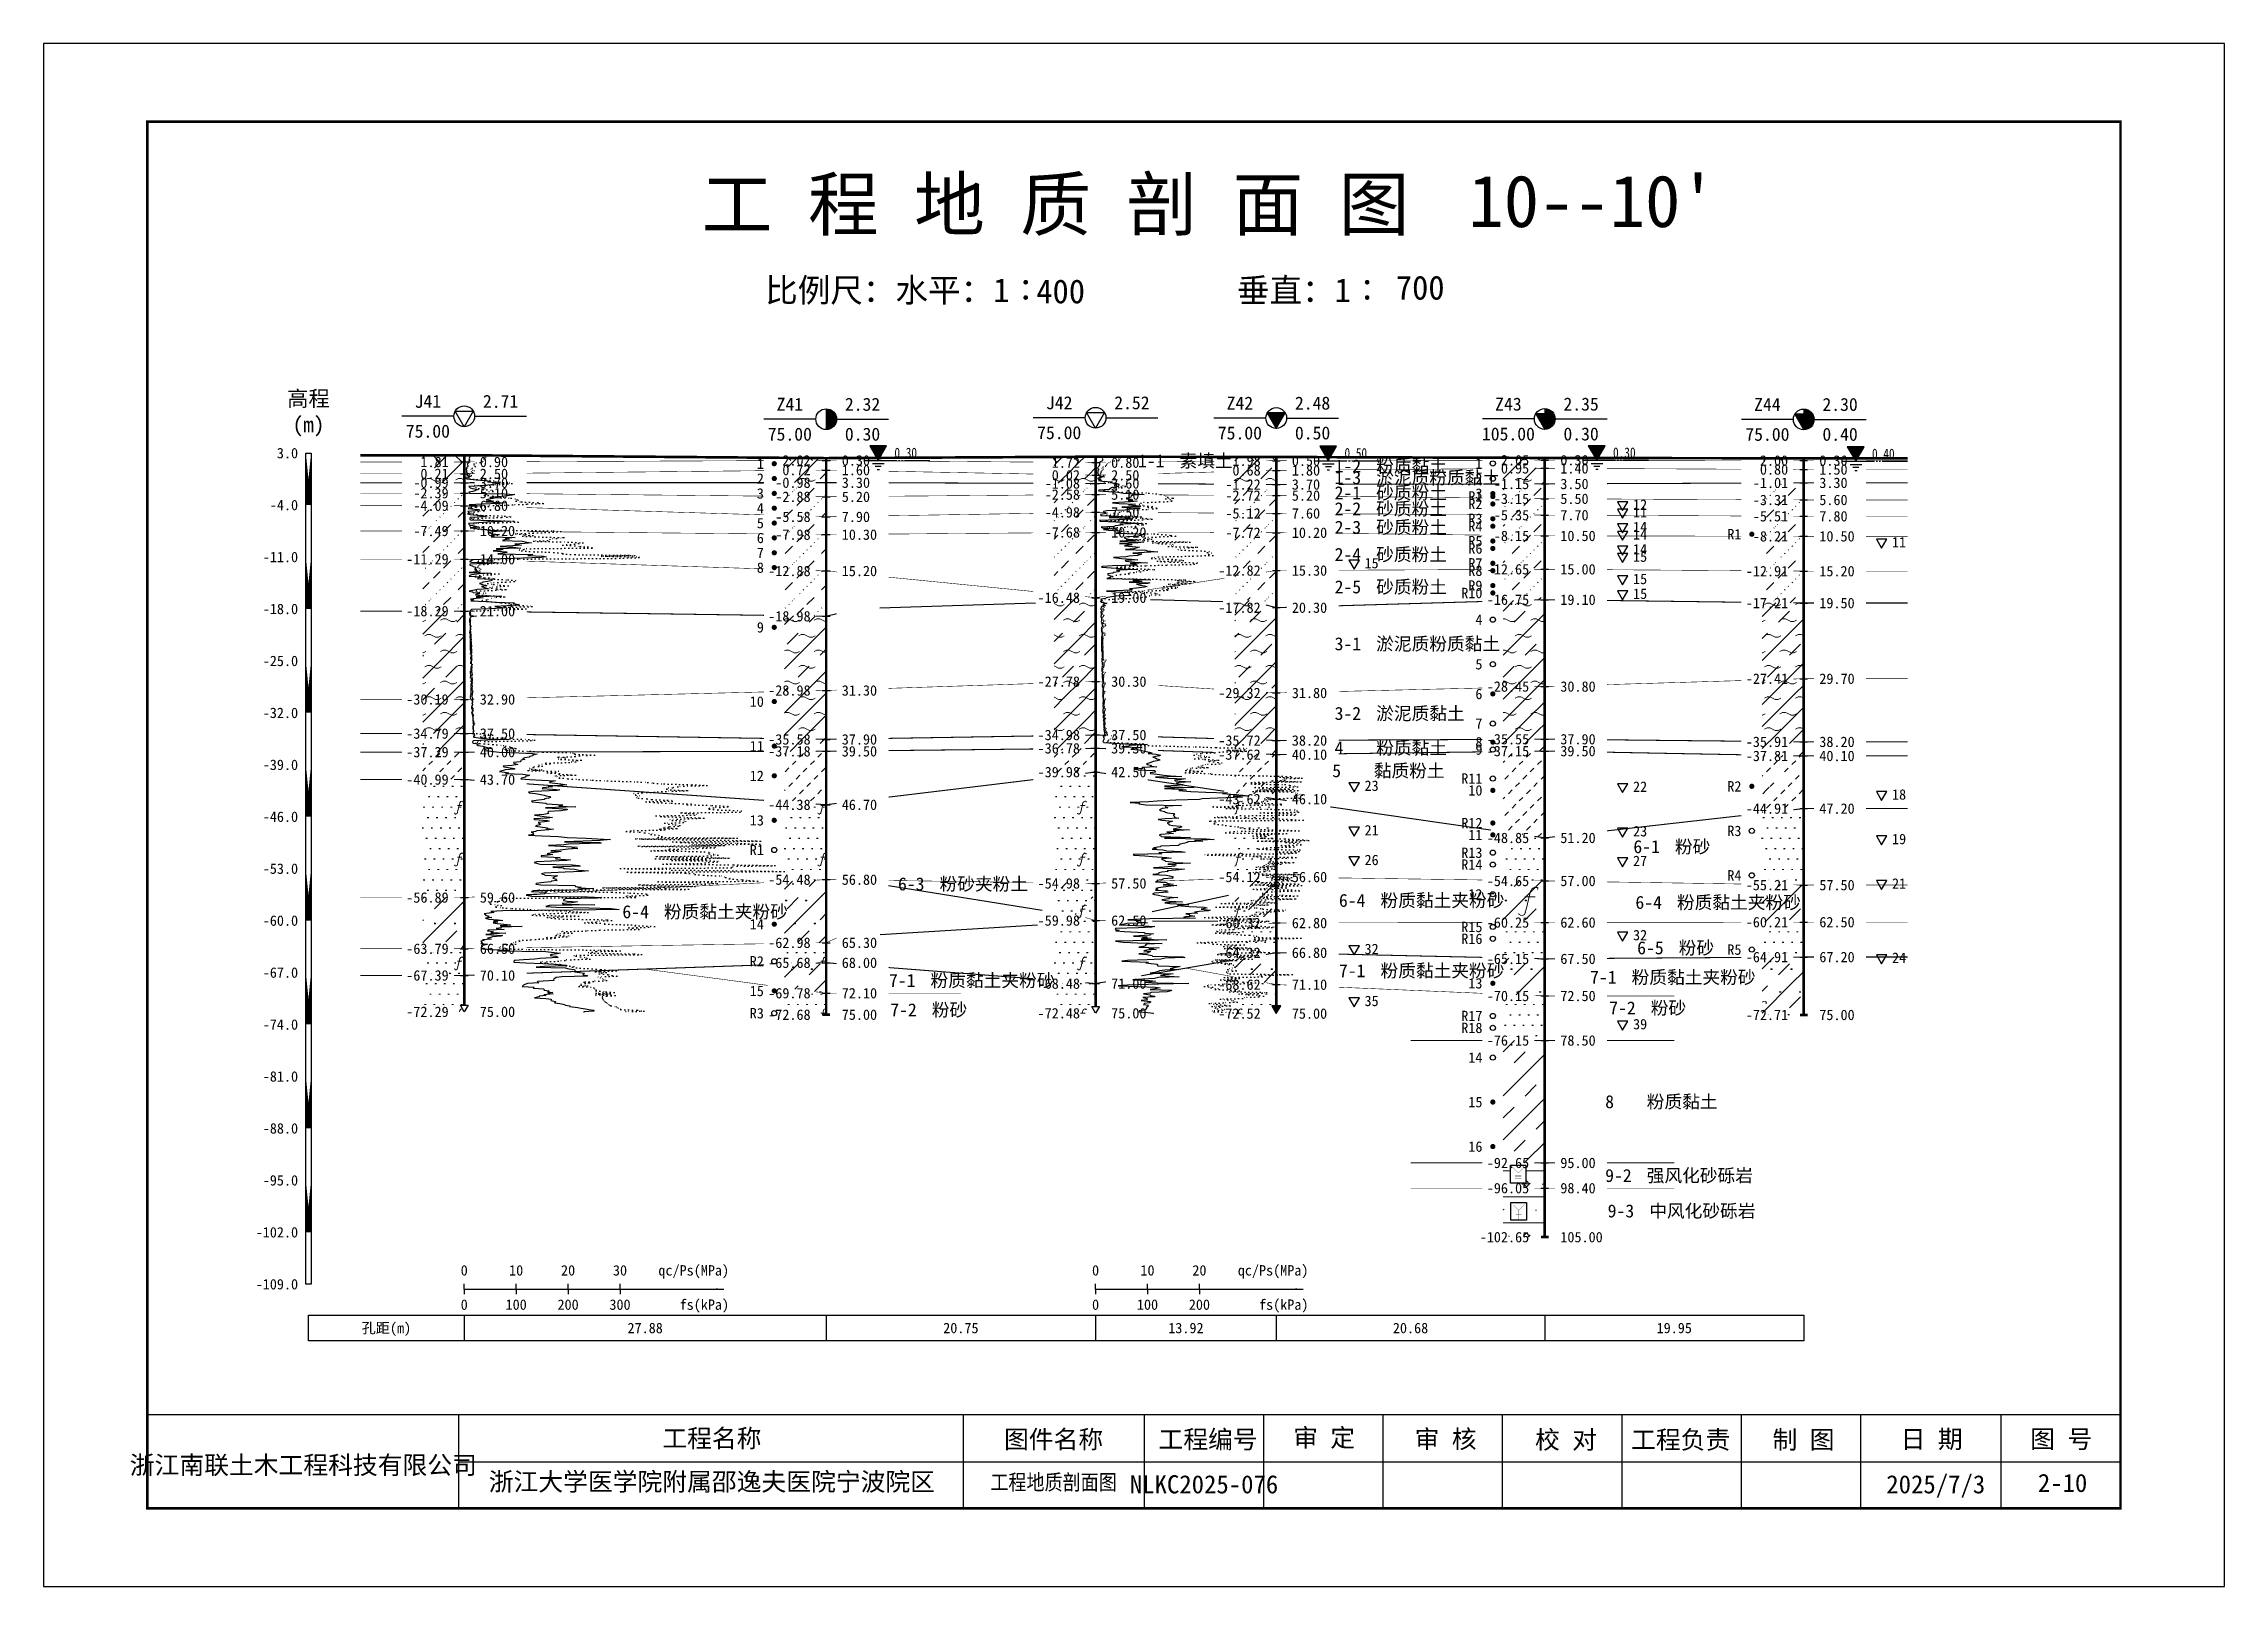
# Model space of a CAD drawing. Extents: x -37 to 3540, y -1485 to 297.
# Drawn here: x 2063.2 to 2483.2, y -297 to 0 of the extents above; entities that cross this region are included whole.
import ezdxf
from ezdxf.enums import TextEntityAlignment as Align

# ---------------------------------------------------------------- set-up
doc = ezdxf.new("R2010")
doc.units = 0
doc.linetypes.add('DOT', pattern=[6.35, 0, -6.35])
doc.layers.get('0').update_dxf_attribs({"linetype": 'CONTINUOUS'})
for name, color, linetype in [('CURVE', 200, 'CONTINUOUS'), ('FRAME', 7, 'CONTINUOUS'), ('HOLE', 41, 'CONTINUOUS'), ('LagendAid', 7, 'CONTINUOUS'), ('LegendAid', 7, 'CONTINUOUS'), ('RULER', 7, 'CONTINUOUS'), ('SAMPLE', 1, 'CONTINUOUS'), ('STRATUM', 241, 'CONTINUOUS')]:
    doc.layers.add(name, color=color, linetype=linetype)
doc.layers.add('HATCH', color=7, linetype='CONTINUOUS', lineweight=13)
doc.styles.add('ST', font='')
doc.styles.get('ST').set_extended_font_data('SimSun')
pattern_1 = [(45, (2063.1513, -297), (-2.12132, 2.12132), [10, 0]), (135, (2063.1513, -297), (-2.12132, -2.12132), [10, 0])]
pattern_2 = [(45, (2063.151, -297), (-4.24264, 4.24264), [10, 0]), (45, (2064.212, -300.182), (-2.12132, 6.36396), [3, -3])]
pattern_3 = [(45, (2063.151, -297), (-4.24264, 4.24264), [10, 0]), (45, (2064.212, -300.182), (-2.12132, 6.36396), [3, -3]), (26.565, (2064.2254, -297.2536), (5.999823, 5.999812), [0.567, -12.849]), (0, (2063.6584, -297.2536), (0, 6), [0.567, -5.433]), (26.565, (2061.57, -297), (5.999823, 5.999812), [0.567, -12.849]), (0, (2062.077, -296.7464), (0, 6), [0.567, -5.433]), (153.435, (2063.6584, -297.2536), (-5.999818, -5e-06), [1.134, -12.2826]), (26.565, (2067.2254, -294.2536), (5.999823, 5.999812), [0.567, -12.849]), (0, (2066.6584, -294.2536), (0, 6), [0.567, -5.433]), (26.565, (2064.57, -294), (5.999823, 5.999812), [0.567, -12.849]), (0, (2065.077, -293.7464), (0, 6), [0.567, -5.433]), (153.435, (2066.6584, -294.2536), (-5.999818, -5e-06), [1.134, -12.2826])]
pattern_4 = [(45, (2063.1513, -297), (-7e-07, 6.99998), [1.97196, -7.92754]), (45, (2065.964, -294.171), (-7e-07, 6.99998), [1.99367, -7.90583]), (45, (2068.2187, -291.918), (-7e-07, 6.99998), [1.81361, -8.08588]), (26.56505, (2063.1513, -293.5), (7, 7), [0.0965, -15.55598]), (36.8699, (2063.8513, -292.8), (7, 7), [0.19775, -34.80225]), (315, (2066.6513, -290.024), (6.99998, 1e-06), [0.03305, -9.86644]), (26.56505, (2066.6513, -297), (7, 7), [0.14475, -15.50773]), (26.56505, (2067.3513, -296.3), (7, 7), [0.10528, -15.5472]), (90, (2067.701, -295.95), (-7, -5e-07), [0.02877, -6.97123]), (26.56505, (2068.0513, -295.6), (7, 7), [0.09101, -31.21394]), (36.8699, (2068.7513, -294.9), (7, 7), [0.11069, -34.88931]), (45, (2069.4513, -294.2), (-2e-07, 6.99998), [0.10911, -9.79038]), (315, (2070.0654, -293.452), (6.99998, 1e-06), [0.03305, -9.86644]), (36.8699, (2064.5513, -292.1), (7, 7), [0.10224, -34.89776]), (53.1301, (2065.2513, -291.4), (14, 21), [0.13438, -34.86562]), (53.1301, (2065.9513, -290.7), (14, 21), [0.12625, -34.87375])]
pattern_5 = [(45, (2063.1513, -297), (-2.12132, 2.12132), [10, 0]), (26.565, (2064.2254, -297.2536), (5.999823, 5.999812), [0.567, -12.849]), (0, (2063.6584, -297.2536), (0, 6), [0.567, -5.433]), (26.565, (2061.57, -297), (5.999823, 5.999812), [0.567, -12.849]), (0, (2062.077, -296.7464), (0, 6), [0.567, -5.433]), (153.435, (2063.6584, -297.2536), (-5.999818, -5e-06), [1.134, -12.2826]), (26.565, (2067.2254, -294.2536), (5.999823, 5.999812), [0.567, -12.849]), (0, (2066.6584, -294.2536), (0, 6), [0.567, -5.433]), (26.565, (2064.57, -294), (5.999823, 5.999812), [0.567, -12.849]), (0, (2065.077, -293.7464), (0, 6), [0.567, -5.433]), (153.435, (2066.6584, -294.2536), (-5.999818, -5e-06), [1.134, -12.2826])]
pattern_6 = [(45, (2063.1513, -297), (-6e-07, 6.99998), [0.9473, -8.9522]), (45, (2064.5513, -295.6), (-6e-07, 6.99998), [0.9869, -8.9126]), (45, (2065.9513, -294.2), (-6e-07, 6.99998), [1.06018, -8.83931]), (45, (2067.3513, -292.8), (-6e-07, 6.99998), [0.94918, -8.95032]), (45, (2068.7513, -291.4), (-6e-07, 6.99998), [1.0365, -8.863]), (45, (2066.6513, -297), (-6e-07, 6.99998), [1.01335, -8.88615]), (45, (2068.0513, -295.6), (-6e-07, 6.99998), [1.07896, -12.12037]), (45, (2069.4513, -294.2), (-6e-07, 6.99998), [0.99882, -8.90067]), (45, (2063.8513, -292.8), (-4e-07, 6.99998), [1.05533, -8.84416]), (45, (2065.2513, -291.4), (-4e-07, 6.99998), [1.0365, -8.863])]
pattern_7 = [(82.875, (2062.3167, -298.206), (0.0003693, 10.0001764), [0.0893, -80.5337]), (143.13, (2062.4177, -298.2818), (-29.999964, 20.000054), [0.12627, -49.87373]), (172.875, (2062.5949, -298.304), (-70.0002457, 9.9996603), [0.17857, -80.44443]), (206.565, (2062.7733, -298.2147), (-9.999705, -9.999687), [0.19954, -22.16046]), (243.435, (2062.8626, -298.0363), (9e-06, -9.999696), [0.19954, -22.16146]), (255.964, (2062.9519, -297.679), (-0.0002, -9.999501), [0.36813, -40.86287]), (255.964, (2063.262, -296.439), (-0.0002, -9.999501), [1.27838, -39.95262]), (255.964, (2063.3304, -296.165), (-0.0002, -9.999501), [0.28235, -40.94865]), (216.87, (2063.5206, -295.9108), (-9.999982, -10.000018), [0.12627, -49.87373]), (243.435, (2063.4196, -295.9865), (9e-06, -9.999696), [0.19954, -22.16146]), (206.565, (2063.699, -295.8215), (-9.999705, -9.999687), [0.19954, -22.16046]), (172.875, (2063.8763, -295.8437), (-70.0002457, 9.9996603), [0.17857, -80.44443]), (143.13, (2063.9773, -295.9194), (-29.999964, 20.000054), [0.12627, -49.87373]), (82.875, (2063.9662, -296.008), (0.0003693, 10.0001764), [0.0893, -80.5337]), (0, (2062.822, -296.66), (0, 10), [0.89286, -9.10714]), (0, (2063.1763, -297), (1, 2), [0, -1.75]), (0, (2063.1513, -296.975), (1, 2), [0, -1.75]), (0, (2063.1513, -297), (1, 2), [0, -1.75]), (0, (2063.1263, -297), (1, 2), [0, -1.75]), (0, (2063.1513, -297.025), (1, 2), [0, -1.75])]
pattern_8 = [(82.875, (2061.315, -299.6533), (0.000812, 22.000388), [0.1964, -177.1742]), (143.13, (2061.5374, -299.82), (-65.99992, 44.00012), [0.2778, -109.7222]), (172.875, (2061.9272, -299.8687), (-154.00054, 21.999253), [0.39285, -176.97775]), (206.565, (2062.32, -299.672), (-21.99935, -21.9993), [0.439, -48.753]), (243.435, (2062.516, -299.28), (2e-05, -21.99933), [0.439, -48.7552]), (255.964, (2062.7126, -298.494), (-0.00044, -21.9989), [0.8099, -89.8983]), (255.964, (2063.3947, -295.7656), (-0.00044, -21.9989), [2.8124, -87.8958]), (255.964, (2063.5453, -295.163), (-0.00044, -21.9989), [0.6212, -90.087]), (216.87, (2063.964, -294.6037), (-21.99996, -22.00004), [0.2778, -109.7222]), (243.435, (2063.742, -294.77), (2e-05, -21.99933), [0.439, -48.7552]), (206.565, (2064.356, -294.407), (-21.99935, -21.9993), [0.439, -48.753]), (172.875, (2064.7463, -294.456), (-154.00054, 21.999253), [0.39285, -176.97775]), (143.13, (2064.9686, -294.6228), (-65.99992, 44.00012), [0.2778, -109.7222]), (82.875, (2064.9442, -294.8177), (0.000812, 22.000388), [0.1964, -177.1742]), (0, (2062.426, -296.252), (0, 22), [1.9643, -20.0357]), (0, (2063.2063, -297), (2.2, 4.4), [0, -3.85]), (0, (2063.1513, -296.945), (2.2, 4.4), [0, -3.85]), (0, (2063.1513, -297), (2.2, 4.4), [0, -3.85]), (0, (2063.0963, -297), (2.2, 4.4), [0, -3.85]), (0, (2063.1513, -297.055), (2.2, 4.4), [0, -3.85])]
pattern_9 = [(45, (2063.151, -294.5), (-5, 5), [0.8, -6.27107]), (315, (2063.151, -294.5), (5, 5), [0.8, -6.27107]), (315, (2063.717, -293.934), (5, 5), [0.8, -6.27107]), (45, (2063.717, -295.066), (-5, 5), [1, -6.07107]), (0, (2063.1513, -297), (0, 5), []), (0, (2063.1513, -294.6), (5.2, 5), [0.2, -3.7])]

msp = doc.modelspace()

# ---------------------------------------------------------------- texts
at = {"layer": 'CURVE', "style": 'ST'}
for s, p in [('12', (2369.26, -88.76)), ('11', (2369.26, -90.19)), ('14', (2369.26, -93.05)), ('14', (2369.26, -94.47)), ('14', (2369.26, -97.33)), ('11', (2419.14, -95.98)), ('15', (2317.55, -100)), ('15', (2369.26, -98.76)), ('15', (2369.26, -103.05)), ('15', (2369.26, -105.9)), ('23', (2317.55, -142.86)), ('22', (2369.26, -143.05)), ('18', (2419.14, -144.55)), ('21', (2317.55, -151.43)), ('23', (2369.26, -151.62)), ('19', (2419.14, -153.12)), ('26', (2317.55, -157.15)), ('27', (2369.26, -157.33)), ('21', (2419.14, -161.69)), ('32', (2369.26, -171.62)), ('32', (2317.55, -174.29)), ('24', (2419.14, -175.98)), ('35', (2317.55, -184.29)), ('39', (2369.26, -188.76))]:
    msp.add_text(s, height=2, dxfattribs=at).set_placement(p, align=Align.MIDDLE_LEFT)
at = {"layer": 'HOLE', "style": 'ST'}
for s, p in [('J41', (2137.16, -68.86)), ('2.71', (2151.16, -68.86)), ('Z41', (2206.87, -69.43)), ('2.32', (2220.87, -69.43)), ('J42', (2258.75, -69.14)), ('2.52', (2272.75, -69.14)), ('Z42', (2293.55, -69.2)), ('2.48', (2307.55, -69.2)), ('Z43', (2345.26, -69.39)), ('2.35', (2359.26, -69.39)), ('Z44', (2395.14, -69.46)), ('2.30', (2409.14, -69.46)), ('75.00', (2137.16, -74.61)), ('75.00', (2206.87, -75.18)), ('0.30', (2220.87, -75.18)), ('75.00', (2258.75, -74.89)), ('75.00', (2293.55, -74.95)), ('0.50', (2307.55, -74.95)), ('105.00', (2345.26, -75.14)), ('0.30', (2359.26, -75.14)), ('75.00', (2395.14, -75.21)), ('0.40', (2409.14, -75.21))]:
    msp.add_text(s, height=2.5, dxfattribs=at).set_placement(p, align=Align.MIDDLE_CENTER)
for s, p in [('1.81', (2141.16, -80.53)), ('2.02', (2210.87, -80.23)), ('1.72', (2262.75, -80.66)), ('1.98', (2297.55, -80.29)), ('2.05', (2349.26, -80.19)), ('2.00', (2399.14, -80.26)), ('-0.99', (2141.16, -84.53)), ('0.21', (2141.16, -82.81)), ('-0.98', (2210.87, -84.52)), ('0.72', (2210.87, -82.09)), ('-1.08', (2262.75, -84.66)), ('0.02', (2262.75, -83.09)), ('-1.22', (2297.55, -84.86)), ('0.68', (2297.55, -82.15)), ('-1.15', (2349.26, -84.76)), ('0.95', (2349.26, -81.76)), ('-1.01', (2399.14, -84.55)), ('0.80', (2399.14, -81.98)), ('-2.39', (2141.16, -86.53)), ('-4.09', (2141.16, -88.95)), ('-2.88', (2210.87, -87.23)), ('-2.58', (2262.75, -86.81)), ('-2.72', (2297.55, -87)), ('-3.15', (2349.26, -87.62)), ('-3.31', (2399.14, -87.84)), ('-5.58', (2210.87, -91.09)), ('-4.98', (2262.75, -90.23)), ('-5.12', (2297.55, -90.43)), ('-5.35', (2349.26, -90.76)), ('-5.51', (2399.14, -90.98)), ('-7.49', (2141.16, -93.81)), ('-7.98', (2210.87, -94.52)), ('-7.68', (2262.75, -94.09)), ('-7.72', (2297.55, -94.15)), ('-8.15', (2349.26, -94.76)), ('-8.21', (2399.14, -94.84)), ('-11.29', (2141.16, -99.24)), ('-12.88', (2210.87, -101.52)), ('-12.82', (2297.55, -101.43)), ('-12.65', (2349.26, -101.19)), ('-12.91', (2399.14, -101.55)), ('-18.29', (2141.16, -109.24)), ('-16.48', (2262.75, -106.66)), ('-17.82', (2297.55, -108.58)), ('-16.75', (2349.26, -107.05)), ('-17.21', (2399.14, -107.69)), ('-18.98', (2210.87, -110.23)), ('-27.41', (2399.14, -122.26)), ('-30.19', (2141.16, -126.24)), ('-28.98', (2210.87, -124.52)), ('-27.78', (2262.75, -122.81)), ('-29.32', (2297.55, -125)), ('-28.45', (2349.26, -123.76)), ('-34.79', (2141.16, -132.81)), ('-35.58', (2210.87, -133.94)), ('-34.98', (2262.75, -133.09)), ('-35.72', (2297.55, -134.15)), ('-35.55', (2349.26, -133.9)), ('-35.91', (2399.14, -134.41)), ('-37.29', (2141.16, -136.38)), ('-37.18', (2210.87, -136.23)), ('-36.78', (2262.75, -135.66)), ('-37.62', (2297.55, -136.86)), ('-37.15', (2349.26, -136.19)), ('-37.81', (2399.14, -137.12)), ('-40.99', (2141.16, -141.67)), ('-39.98', (2262.75, -140.23)), ('-44.38', (2210.87, -146.52)), ('-43.62', (2297.55, -145.43)), ('-44.91', (2399.14, -147.26)), ('-48.85', (2349.26, -152.9)), ('-54.12', (2297.55, -160.43)), ('-56.89', (2141.16, -164.38)), ('-54.48', (2210.87, -160.94)), ('-54.98', (2262.75, -161.66)), ('-54.65', (2349.26, -161.19)), ('-55.21', (2399.14, -161.98)), ('-59.98', (2262.75, -168.81)), ('-62.98', (2210.87, -173.09)), ('-60.32', (2297.55, -169.29)), ('-60.25', (2349.26, -169.19)), ('-60.21', (2399.14, -169.12)), ('-63.79', (2141.16, -174.24)), ('-65.68', (2210.87, -176.94)), ('-64.32', (2297.55, -175.01)), ('-65.15', (2349.26, -176.19)), ('-64.91', (2399.14, -175.84)), ('-67.39', (2141.16, -179.38)), ('-68.48', (2262.75, -180.95)), ('-68.62', (2297.55, -181.15)), ('-69.78', (2210.87, -182.8)), ('-70.15', (2349.26, -183.33)), ('-72.29', (2141.16, -186.38)), ('-72.68', (2210.87, -186.94)), ('-72.48', (2262.75, -186.66)), ('-72.52', (2297.55, -186.72)), ('-72.71', (2399.14, -186.98)), ('-76.15', (2349.26, -191.9)), ('-92.65', (2349.26, -215.47)), ('-96.05', (2349.26, -220.33)), ('-102.65', (2349.26, -229.76))]:
    msp.add_text(s, height=2, dxfattribs=at).set_placement(p, align=Align.MIDDLE_RIGHT)
for s, p in [('0.90', (2147.16, -80.53)), ('0.30', (2216.87, -80.23)), ('0.80', (2268.75, -80.66)), ('0.50', (2303.55, -80.29)), ('0.30', (2355.26, -80.19)), ('0.30', (2405.14, -80.26)), ('3.70', (2147.16, -84.53)), ('2.50', (2147.16, -82.81)), ('3.30', (2216.87, -84.52)), ('1.60', (2216.87, -82.09)), ('3.60', (2268.75, -84.66)), ('2.50', (2268.75, -83.09)), ('3.70', (2303.55, -84.86)), ('1.80', (2303.55, -82.15)), ('3.50', (2355.26, -84.76)), ('1.40', (2355.26, -81.76)), ('3.30', (2405.14, -84.55)), ('1.50', (2405.14, -81.98)), ('5.10', (2147.16, -86.53)), ('6.80', (2147.16, -88.95)), ('5.20', (2216.87, -87.23)), ('5.10', (2268.75, -86.81)), ('5.20', (2303.55, -87)), ('5.50', (2355.26, -87.62)), ('5.60', (2405.14, -87.84)), ('7.90', (2216.87, -91.09)), ('7.50', (2268.75, -90.23)), ('7.60', (2303.55, -90.43)), ('7.70', (2355.26, -90.76)), ('7.80', (2405.14, -90.98)), ('10.20', (2147.16, -93.81)), ('10.30', (2216.87, -94.52)), ('10.20', (2268.75, -94.09)), ('10.20', (2303.55, -94.15)), ('10.50', (2355.26, -94.76)), ('10.50', (2405.14, -94.84)), ('14.00', (2147.16, -99.24)), ('15.20', (2216.87, -101.52)), ('15.30', (2303.55, -101.43)), ('15.00', (2355.26, -101.19)), ('15.20', (2405.14, -101.55)), ('21.00', (2147.16, -109.24)), ('19.00', (2268.75, -106.66)), ('20.30', (2303.55, -108.58)), ('19.10', (2355.26, -107.05)), ('19.50', (2405.14, -107.69)), ('29.70', (2405.14, -122.26)), ('32.90', (2147.16, -126.24)), ('31.30', (2216.87, -124.52)), ('30.30', (2268.75, -122.81)), ('31.80', (2303.55, -125)), ('30.80', (2355.26, -123.76)), ('37.50', (2147.16, -132.81)), ('37.90', (2216.87, -133.94)), ('37.50', (2268.75, -133.09)), ('38.20', (2303.55, -134.15)), ('37.90', (2355.26, -133.9)), ('38.20', (2405.14, -134.41)), ('40.00', (2147.16, -136.38)), ('39.50', (2216.87, -136.23)), ('39.30', (2268.75, -135.66)), ('40.10', (2303.55, -136.86)), ('39.50', (2355.26, -136.19)), ('40.10', (2405.14, -137.12)), ('43.70', (2147.16, -141.67)), ('42.50', (2268.75, -140.23)), ('46.70', (2216.87, -146.52)), ('46.10', (2303.55, -145.43)), ('47.20', (2405.14, -147.26)), ('51.20', (2355.26, -152.9)), ('56.60', (2303.55, -160.43)), ('59.60', (2147.16, -164.38)), ('56.80', (2216.87, -160.94)), ('57.50', (2268.75, -161.66)), ('57.00', (2355.26, -161.19)), ('57.50', (2405.14, -161.98)), ('62.50', (2268.75, -168.81)), ('65.30', (2216.87, -173.09)), ('62.80', (2303.55, -169.29)), ('62.60', (2355.26, -169.19)), ('62.50', (2405.14, -169.12)), ('66.50', (2147.16, -174.24)), ('68.00', (2216.87, -176.94)), ('66.80', (2303.55, -175.01)), ('67.50', (2355.26, -176.19)), ('67.20', (2405.14, -175.84)), ('70.10', (2147.16, -179.38)), ('71.00', (2268.75, -180.95)), ('71.10', (2303.55, -181.15)), ('72.10', (2216.87, -182.8)), ('72.50', (2355.26, -183.33)), ('75.00', (2147.16, -186.38)), ('75.00', (2216.87, -186.94)), ('75.00', (2268.75, -186.66)), ('75.00', (2303.55, -186.72)), ('75.00', (2405.14, -186.98)), ('78.50', (2355.26, -191.9)), ('95.00', (2355.26, -215.47)), ('98.40', (2355.26, -220.33)), ('105.00', (2355.26, -229.76))]:
    msp.add_text(s, height=2, dxfattribs=at).set_placement(p, align=Align.MIDDLE_LEFT)
at = {"layer": 'RULER', "style": 'ST'}
for s, height, p in [('高程', 3, (2114.16, -66.83)), ('(m)', 3, (2114.16, -71.83)), ('0', 2, (2144.16, -241.76)), ('100', 2, (2154.16, -241.76)), ('200', 2, (2164.16, -241.76)), ('300', 2, (2174.16, -241.76)), ('0', 2, (2265.75, -241.76)), ('100', 2, (2275.75, -241.76)), ('200', 2, (2285.75, -241.76))]:
    msp.add_text(s, height=height, dxfattribs=at).set_placement(p, align=Align.TOP_CENTER)
for s, p in [('3.0', (2112.16, -78.83)), ('-4.0', (2112.16, -88.83)), ('-11.0', (2112.16, -98.83)), ('-18.0', (2112.16, -108.83)), ('-25.0', (2112.16, -118.83)), ('-32.0', (2112.16, -128.83)), ('-39.0', (2112.16, -138.83)), ('-46.0', (2112.16, -148.83)), ('-53.0', (2112.16, -158.83)), ('-60.0', (2112.16, -168.83)), ('-67.0', (2112.16, -178.83)), ('-74.0', (2112.16, -188.83)), ('-81.0', (2112.16, -198.83)), ('-88.0', (2112.16, -208.83)), ('-95.0', (2112.16, -218.83)), ('-102.0', (2112.16, -228.83)), ('-109.0', (2112.16, -238.83))]:
    msp.add_text(s, height=2, dxfattribs=at).set_placement(p, align=Align.MIDDLE_RIGHT)
for s, p in [('0', (2144.16, -237.76)), ('10', (2154.16, -237.76)), ('20', (2164.16, -237.76)), ('30', (2174.16, -237.76)), ('0', (2265.75, -237.76)), ('10', (2275.75, -237.76)), ('20', (2285.75, -237.76))]:
    msp.add_text(s, height=2, dxfattribs=at).set_placement(p, align=Align.BOTTOM_CENTER)
for p in [(2195.16, -237.76), (2306.75, -237.76)]:
    msp.add_text('qc/Ps(MPa)', height=2, dxfattribs=at).set_placement(p, align=Align.BOTTOM_RIGHT)
for p in [(2195.16, -241.76), (2306.75, -241.76)]:
    msp.add_text('fs(kPa)', height=2, dxfattribs=at).set_placement(p, align=Align.TOP_RIGHT)
for s, p in [('孔距(m)', (2129.16, -247.26)), ('27.88', (2179.01, -247.26)), ('20.75', (2239.81, -247.26)), ('13.92', (2283.15, -247.26)), ('20.68', (2326.41, -247.26)), ('19.95', (2377.2, -247.26))]:
    msp.add_text(s, height=2, dxfattribs=at).set_placement(p, align=Align.MIDDLE_CENTER)
at = {"layer": 'SAMPLE', "style": 'ST'}
for s, p in [('2', (2201.87, -83.73)), ('1', (2201.87, -80.87)), ('2', (2340.26, -83.76)), ('1', (2340.26, -80.83)), ('3', (2201.87, -86.59)), ('R1', (2340.26, -87.19)), ('R2', (2340.26, -88.62)), ('3', (2340.26, -86.62)), ('4', (2201.87, -89.44)), ('5', (2201.87, -92.3)), ('R3', (2340.26, -91.47)), ('R4', (2340.26, -92.9)), ('6', (2201.87, -95.16)), ('R5', (2340.26, -95.76)), ('R6', (2340.26, -97.19)), ('R1', (2390.14, -94.44)), ('8', (2201.87, -100.87)), ('7', (2201.87, -98.02)), ('R7', (2340.26, -100.05)), ('R8', (2340.26, -101.47)), ('R10', (2340.26, -105.76)), ('R9', (2340.26, -104.33)), ('9', (2201.87, -112.37)), ('4', (2340.26, -110.9)), ('5', (2340.26, -119.47)), ('10', (2201.87, -126.66)), ('6', (2340.26, -125.19)), ('7', (2340.26, -130.9)), ('11', (2201.87, -135.23)), ('8', (2340.26, -134.48)), ('9', (2340.26, -135.9)), ('12', (2201.87, -140.95)), ('R11', (2340.26, -141.48)), ('10', (2340.26, -143.76)), ('R2', (2390.14, -142.98)), ('13', (2201.87, -149.52)), ('R12', (2340.26, -150.05)), ('R3', (2390.14, -151.55)), ('R1', (2201.87, -155.23)), ('R13', (2340.26, -155.76)), ('11', (2340.26, -152.33)), ('R14', (2340.26, -158.05)), ('R4', (2390.14, -160.12)), ('12', (2340.26, -163.76)), ('14', (2201.87, -169.52)), ('R15', (2340.26, -170.05)), ('R16', (2340.26, -172.33)), ('R2', (2201.87, -176.66)), ('R5', (2390.14, -174.41)), ('13', (2340.26, -180.9)), ('15', (2201.87, -182.37)), ('R3', (2201.87, -186.66)), ('R17', (2340.26, -187.19)), ('R18', (2340.26, -189.48)), ('14', (2340.26, -195.19)), ('15', (2340.26, -203.76)), ('16', (2340.26, -212.33))]:
    msp.add_text(s, height=2, dxfattribs=at).set_placement(p, align=Align.MIDDLE_RIGHT)
at = {"layer": 'STRATUM', "style": 'ST'}
for s, p in [('1-1', (2273.92, -80.31)), ('素填土', (2281.92, -80.31)), ('粉质黏土', (2319.79, -81.31)), ('1-2', (2311.79, -81.31)), ('1-3', (2311.79, -83.55)), ('淤泥质粉质黏土', (2319.79, -83.55)), ('2-1', (2311.79, -86.47)), ('砂质粉土', (2319.79, -86.47)), ('砂质粉土', (2319.79, -89.55)), ('2-2', (2311.79, -89.55)), ('2-3', (2311.79, -93.1)), ('砂质粉土', (2319.79, -93.1)), ('2-4', (2311.79, -98.33)), ('砂质粉土', (2319.79, -98.33)), ('2-5', (2311.79, -104.58)), ('砂质粉土', (2319.79, -104.58)), ('3-1', (2311.79, -115.54)), ('淤泥质粉质黏土', (2319.79, -115.54)), ('3-2', (2311.79, -128.94)), ('淤泥质黏土', (2319.79, -128.94)), ('粉质黏土', (2319.79, -135.58)), ('4', (2311.79, -135.58)), ('黏质粉土', (2319.33, -139.97)), ('5', (2311.33, -139.97)), ('6-1', (2369.33, -154.59)), ('粉砂', (2377.33, -154.59)), ('6-3', (2227.7, -161.77)), ('粉砂夹粉土', (2235.7, -161.77)), ('6-4', (2312.62, -164.94)), ('粉质黏土夹粉砂', (2320.62, -164.94)), ('粉质黏土夹粉砂', (2377.72, -165.32)), ('6-4', (2174.62, -167.12)), ('粉质黏土夹粉砂', (2182.62, -167.12)), ('6-4', (2369.72, -165.32)), ('6-5', (2370.06, -174.07)), ('粉砂', (2378.06, -174.07)), ('7-1', (2225.97, -180.34)), ('粉质黏土夹粉砂', (2233.97, -180.34)), ('7-1', (2312.62, -178.47)), ('粉质黏土夹粉砂', (2320.62, -178.47)), ('7-1', (2360.99, -179.73)), ('粉质黏土夹粉砂', (2368.99, -179.73)), ('7-2', (2226.21, -186.01)), ('粉砂', (2234.21, -186.01)), ('7-2', (2364.67, -185.64)), ('粉砂', (2372.67, -185.64)), ('8', (2363.9, -203.69)), ('粉质黏土', (2371.9, -203.69)), ('9-2', (2363.9, -217.9)), ('强风化砂砾岩', (2371.9, -217.9)), ('9-3', (2364.38, -224.72)), ('中风化砂砾岩', (2372.38, -224.72))]:
    msp.add_text(s, height=2.5, dxfattribs=at).set_placement(p, align=Align.MIDDLE_LEFT)

# ---------------------------------------------------------------- blocks, each defined once
blk = doc.blocks.new('图头_剖面图A3')
at = {"style": 'ST'}
for s, height, p in [('工 程 地 质 剖 面 图', 10, (-15.09, 10.79)), ('比例尺：水平：1∶            垂直：1∶', 4.6, (-11.5, -5.76))]:
    blk.add_text(s, height=height, dxfattribs=at).set_placement(p, align=Align.MIDDLE_CENTER)
for tag, height, p in [('01_剖面号', 10, (64.41, 11.39)), ('02_横向比例', 4.6, (-18.82, -5.99)), ('03＿纵向比例', 4.6, (50.43, -5.28))]:
    blk.add_attdef(tag, text='', height=height, dxfattribs=at).set_placement(p, align=Align.MIDDLE_LEFT)
blk = doc.blocks.new('图签_A3长')
for p, q in [((0, 18), (-380, 18)), ((-380, 18), (-380, 0)), ((-320, 0), (-320, 18)), ((-222.82, 0), (-222.82, 18)), ((-188, 0), (-188, 18)), ((-165, 0), (-165, 18)), ((-142, 0), (-142, 18)), ((-119, 0), (-119, 18)), ((-96, 0), (-96, 18)), ((-73, 0), (-73, 18)), ((-50, 0), (-50, 18)), ((-23, 0), (-23, 18)), ((0, 0), (0, 18)), ((-320, 9), (0, 9)), ((-380, 0), (0, 0))]:
    blk.add_line(p, q)
at = {"style": 'ST'}
for s, p in [('工程名称', (-271.3, 13.5)), ('图件名称', (-205.49, 13.3)), ('工程编号', (-175.73, 13.3)), ('审 定', (-153.38, 13.61)), ('审 核', (-129.99, 13.36)), ('校 对', (-106.8, 13.23)), ('工程负责', (-84.71, 13.23)), ('制 图', (-61.06, 13.23)), ('日 期', (-36.37, 13.36)), ('图 号', (-11.42, 13.36))]:
    blk.add_text(s, height=3.5, dxfattribs=at).set_placement(p, align=Align.MIDDLE_CENTER)
for tag, p in [('01＿单位名称', (-349.98, 8.36)), ('02＿工程名称', (-271.3, 5.16)), ('04＿工程编号', (-176.51, 4.65)), ('05＿日期', (-35.59, 4.65)), ('06＿图号', (-11.16, 4.91))]:
    blk.add_attdef(tag, text='', height=3.5, dxfattribs=at).set_placement(p, align=Align.MIDDLE_CENTER)
at = {"style": 'ST', "width": 0.85}
blk.add_attdef('03＿图件名称', text='', height=3, dxfattribs=at).set_placement((-205.49, 5.05), align=Align.MIDDLE_CENTER)
blk = doc.blocks.new('H_cpt_hole')
for p, q in [((-1.73, 1), (1.73, 1)), ((0, -2), (-1.73, 1)), ((1.73, 1), (0, -2))]:
    blk.add_line(p, q)
blk.add_circle((0, 0), 2)
blk = doc.blocks.new('H_sam_hole')
blk.add_line((0, 2), (0, -2))
at = {"const_width": 2}
blk.add_lwpolyline([(0, -1, 0.414214), (1, 0, 0.414214), (0, 1, 1)], format="xyb", dxfattribs=at)
blk.add_circle((0, 0), 2)
blk = doc.blocks.new('H_spt_hole')
blk.add_hatch(color=256).paths.add_polyline_path([(1.73, 1), (-1.73, 1), (0, -2)])
blk.add_lwpolyline([(0, -2), (1.73, 1), (-1.73, 1)], close=True)
blk.add_circle((0, 0), 2)
blk = doc.blocks.new('Trigon')
blk.add_hatch(color=256).paths.add_polyline_path([(-0.87, 1.5), (0, 0), (0.87, 1.5)])
blk.add_lwpolyline([(0, 0), (0.87, 1.5), (-0.87, 1.5)], close=True)
blk = doc.blocks.new('H_ssp_hole')
blk.add_hatch(color=256).paths.add_polyline_path([(0, 2), (0, 1), (-1.73, 1), (0, -2, 0.414214), (2, 0, 0.414214)])
for p, q in [((0, 1), (-1.73, 1)), ((-1.73, 1), (0, -2)), ((0, 2), (0, 1))]:
    blk.add_line(p, q)
blk.add_circle((0, 0), 2)
blk = doc.blocks.new('Arrow')
for points in [[(-3.984779, 0.348623), (0, 0), (-3.189535, 0)], [(-3.189535, 0), (0, 0), (-3.984779, -0.348623)]]:
    blk.add_solid(points)
blk = doc.blocks.new('SampleSoilUndisturbed')
at = {"const_width": 0.5}
blk.add_lwpolyline([(-0.25, 0, 1), (0.25, 0, 1)], format="xyb", close=True, dxfattribs=at)
blk = doc.blocks.new('SampleSoilDisturbed')
blk.add_circle((0, 0), 0.5)
blk = doc.blocks.new('TrigonHollow')
blk.add_lwpolyline([(0, -1.15), (1, 0.58), (-1, 0.58)], close=True)
blk = doc.blocks.new('Gwl')
blk.add_lwpolyline([(0, 0, 0, 3.22, 0), (0, 2.79, 3.22, 3.22, 0)], format="xyseb")
for points in [[(-2.63, 0), (3.61, 0)], [(3.93, 0), (4.21, 0)], [(4.53, 0), (4.8, 0)], [(5.09, 0), (9.99, 0)], [(-1.09, -0.61), (1.16, -0.61)], [(-0.54, -1.14), (0.61, -1.14)], [(-0.19, -1.74), (0.26, -1.74)]]:
    blk.add_lwpolyline(points)
blk.add_lwpolyline([(0, 0), (1.61, 2.79), (-1.61, 2.79)], close=True)
at = {"style": 'ST', "width": 0.8}
blk.add_attdef('*GWL', (3.14, 0.45), '', height=2, dxfattribs=at)
blk = doc.blocks.new('FHt_FH')
at = {"const_width": 0.1}
for points in [[(-0.17, 0.96), (-2.32, 3.1)], [(-1.4, 0.08), (0.99, 0.08)], [(-0.17, 0.96), (1.95, 3.09)], [(-0.17, -2.47), (-0.17, 0.96)], [(-1.4, -0.54), (0.99, -0.54)], [(-1.4, -1.17), (0.99, -1.17)]]:
    blk.add_lwpolyline(points, dxfattribs=at)
at = {"layer": 'LagendAid', "color": 254}
blk.add_lwpolyline([(-3.15, 3.95), (2.66, 3.95), (2.66, -2.96), (-3.15, -2.96)], close=True, dxfattribs=at)
blk = doc.blocks.new('FHt_ZFH')
at = {"const_width": 0.1}
for points in [[(0, 0.88), (-2.15, 3.02)], [(-1.23, 0), (1.16, 0)], [(0, 0.88), (2.12, 3)], [(0, -2.56), (0, 0.88)], [(-1.23, -0.55), (1.16, -0.55)]]:
    blk.add_lwpolyline(points, dxfattribs=at)
at = {"layer": 'LegendAid', "color": 254}
blk.add_lwpolyline([(-3.04, 3.95), (2.93, 3.95), (2.93, -2.94), (-3.04, -2.94)], close=True, dxfattribs=at)

# ---------------------------------------------------------------- hatches: boundary and pattern name
at = {"layer": 'HATCH'}
h = msp.add_hatch(dxfattribs=at)
h.set_pattern_fill('STT', color=50, style=0)
h.set_pattern_definition(pattern_1)
h.paths.add_polyline_path([(2144.16, -79.24), (2136.16, -79.24), (2136.16, -80.53), (2144.16, -80.53)])
h.paths.add_polyline_path([(2134.95, -82.01), (2141.65, -82.01), (2141.65, -79.08), (2134.95, -79.08)], flags=9)
h = msp.add_hatch(dxfattribs=at)
h.set_pattern_fill('FZNT', color=32, style=0)
h.set_pattern_definition(pattern_2)
h.paths.add_polyline_path([(2144.16, -80.53), (2136.16, -80.53), (2136.16, -82.81), (2144.16, -82.81)])
h.paths.add_polyline_path([(2134.95, -84.3), (2141.65, -84.3), (2141.65, -81.37), (2134.95, -81.37)], flags=9)
h.paths.add_polyline_path([(2134.95, -82.01), (2141.65, -82.01), (2141.65, -79.08), (2134.95, -79.08)], flags=9)
h = msp.add_hatch(dxfattribs=at)
h.set_pattern_fill('STT', color=50, style=0)
h.set_pattern_definition(pattern_1)
h.paths.add_polyline_path([(2213.87, -79.8), (2205.87, -79.74), (2205.87, -80.26), (2213.87, -80.23)])
h.paths.add_polyline_path([(2204.66, -81.72), (2211.36, -81.72), (2211.36, -78.79), (2204.66, -78.79)], flags=9)
h = msp.add_hatch(dxfattribs=at)
h.set_pattern_fill('FZNT', color=32, style=0)
h.set_pattern_definition(pattern_2)
h.paths.add_polyline_path([(2213.87, -80.23), (2205.87, -80.26), (2205.87, -82.17), (2213.87, -82.09)])
h.paths.add_polyline_path([(2204.66, -83.58), (2211.36, -83.58), (2211.36, -80.64), (2204.66, -80.64)], flags=9)
h.paths.add_polyline_path([(2204.66, -81.72), (2211.36, -81.72), (2211.36, -78.79), (2204.66, -78.79)], flags=9)
h = msp.add_hatch(dxfattribs=at)
h.set_pattern_fill('FZNT', color=32, style=0)
h.set_pattern_definition(pattern_2)
h.paths.add_polyline_path([(2265.75, -80.66), (2257.75, -80.6), (2257.75, -82.94), (2265.75, -83.09)])
h.paths.add_polyline_path([(2256.54, -84.58), (2263.24, -84.58), (2263.24, -81.65), (2256.54, -81.65)], flags=9)
h.paths.add_polyline_path([(2256.55, -82.15), (2263.24, -82.15), (2263.24, -79.23), (2256.55, -79.23)], flags=9)
h = msp.add_hatch(dxfattribs=at)
h.set_pattern_fill('STT', color=50, style=0)
h.set_pattern_definition(pattern_1)
h.paths.add_polyline_path([(2265.75, -79.52), (2257.75, -79.56), (2257.75, -80.6), (2265.75, -80.66)])
h.paths.add_polyline_path([(2256.55, -82.15), (2263.24, -82.15), (2263.24, -79.23), (2256.55, -79.23)], flags=9)
h = msp.add_hatch(dxfattribs=at)
h.set_pattern_fill('STT', color=50, style=0)
h.set_pattern_definition(pattern_1)
h.paths.add_polyline_path([(2300.55, -79.58), (2292.55, -79.56), (2292.55, -80.38), (2300.55, -80.29)])
h.paths.add_polyline_path([(2291.34, -81.78), (2298.04, -81.78), (2298.04, -78.85), (2291.34, -78.85)], flags=9)
h = msp.add_hatch(dxfattribs=at)
h.set_pattern_fill('FZNT', color=32, style=0)
h.set_pattern_definition(pattern_2)
h.paths.add_polyline_path([(2300.55, -80.29), (2292.55, -80.38), (2292.55, -82.36), (2300.55, -82.15)])
h.paths.add_polyline_path([(2291.34, -83.64), (2298.04, -83.64), (2298.04, -80.7), (2291.34, -80.7)], flags=9)
h.paths.add_polyline_path([(2291.34, -81.78), (2298.04, -81.78), (2298.04, -78.85), (2291.34, -78.85)], flags=9)
h = msp.add_hatch(dxfattribs=at)
h.set_pattern_fill('STT', color=50, style=0)
h.set_pattern_definition(pattern_1)
h.paths.add_polyline_path([(2352.26, -79.76), (2344.26, -79.73), (2344.26, -80.2), (2352.26, -80.19)])
h.paths.add_polyline_path([(2343.05, -81.68), (2349.75, -81.68), (2349.75, -78.75), (2343.05, -78.75)], flags=9)
h = msp.add_hatch(dxfattribs=at)
h.set_pattern_fill('FZNT', color=32, style=0)
h.set_pattern_definition(pattern_2)
h.paths.add_polyline_path([(2352.26, -80.19), (2344.26, -80.2), (2344.26, -81.82), (2352.26, -81.76)])
h.paths.add_polyline_path([(2343.05, -83.25), (2349.75, -83.25), (2349.75, -80.32), (2343.05, -80.32)], flags=9)
h.paths.add_polyline_path([(2343.05, -81.68), (2349.75, -81.68), (2349.75, -78.75), (2343.05, -78.75)], flags=9)
h = msp.add_hatch(dxfattribs=at)
h.set_pattern_fill('STT', color=50, style=0)
h.set_pattern_definition(pattern_1)
h.paths.add_polyline_path([(2402.14, -79.83), (2394.14, -79.82), (2394.14, -80.25), (2402.14, -80.26)])
h.paths.add_polyline_path([(2392.93, -81.75), (2399.63, -81.75), (2399.63, -78.82), (2392.93, -78.82)], flags=9)
h = msp.add_hatch(dxfattribs=at)
h.set_pattern_fill('YNFNT', color=251, style=0)
h.set_pattern_definition(pattern_3)
h.paths.add_polyline_path([(2144.16, -82.81), (2136.16, -82.81), (2136.16, -84.53), (2144.16, -84.53)])
h.paths.add_polyline_path([(2133.52, -86.01), (2141.65, -86.01), (2141.65, -83.08), (2133.52, -83.08)], flags=9)
h.paths.add_polyline_path([(2134.95, -84.3), (2141.65, -84.3), (2141.65, -81.37), (2134.95, -81.37)], flags=9)
h = msp.add_hatch(dxfattribs=at)
h.set_pattern_fill('YNFNT', color=251, style=0)
h.set_pattern_definition(pattern_3)
h.paths.add_polyline_path([(2213.87, -82.09), (2205.87, -82.17), (2205.87, -84.52), (2213.87, -84.52)])
h.paths.add_polyline_path([(2203.23, -86.01), (2211.36, -86.01), (2211.36, -83.07), (2203.23, -83.07)], flags=9)
h.paths.add_polyline_path([(2204.66, -83.58), (2211.36, -83.58), (2211.36, -80.64), (2204.66, -80.64)], flags=9)
h = msp.add_hatch(dxfattribs=at)
h.set_pattern_fill('SZFT', color=52, style=0)
h.set_pattern_definition(pattern_4)
h.paths.add_polyline_path([(2213.87, -84.52), (2205.87, -84.52), (2205.87, -87.15), (2213.87, -87.23)])
h.paths.add_polyline_path([(2203.23, -88.72), (2211.36, -88.72), (2211.36, -85.79), (2203.23, -85.79)], flags=9)
h.paths.add_polyline_path([(2203.23, -86.01), (2211.36, -86.01), (2211.36, -83.07), (2203.23, -83.07)], flags=9)
h = msp.add_hatch(dxfattribs=at)
h.set_pattern_fill('YNFNT', color=251, style=0)
h.set_pattern_definition(pattern_3)
h.paths.add_polyline_path([(2265.75, -83.09), (2257.75, -82.94), (2257.75, -84.64), (2265.75, -84.66)])
h.paths.add_polyline_path([(2255.11, -86.15), (2263.24, -86.15), (2263.24, -83.22), (2255.11, -83.22)], flags=9)
h.paths.add_polyline_path([(2256.54, -84.58), (2263.24, -84.58), (2263.24, -81.65), (2256.54, -81.65)], flags=9)
h = msp.add_hatch(dxfattribs=at)
h.set_pattern_fill('SZFT', color=52, style=0)
h.set_pattern_definition(pattern_4)
h.paths.add_polyline_path([(2265.75, -84.66), (2257.75, -84.64), (2257.75, -86.87), (2265.75, -86.81)])
h.paths.add_polyline_path([(2255.11, -88.29), (2263.24, -88.29), (2263.24, -85.36), (2255.11, -85.36)], flags=9)
h.paths.add_polyline_path([(2255.11, -86.15), (2263.24, -86.15), (2263.24, -83.22), (2255.11, -83.22)], flags=9)
h = msp.add_hatch(dxfattribs=at)
h.set_pattern_fill('YNFNT', color=251, style=0)
h.set_pattern_definition(pattern_3)
h.paths.add_polyline_path([(2300.55, -82.15), (2292.55, -82.36), (2292.55, -84.82), (2300.55, -84.86)])
h.paths.add_polyline_path([(2289.92, -86.35), (2298.04, -86.35), (2298.04, -83.43), (2289.92, -83.43)], flags=9)
h.paths.add_polyline_path([(2291.34, -83.64), (2298.04, -83.64), (2298.04, -80.7), (2291.34, -80.7)], flags=9)
h = msp.add_hatch(dxfattribs=at)
h.set_pattern_fill('SZFT', color=52, style=0)
h.set_pattern_definition(pattern_4)
h.paths.add_polyline_path([(2300.55, -84.86), (2292.55, -84.82), (2292.55, -86.96), (2300.55, -87)])
h.paths.add_polyline_path([(2289.92, -88.49), (2298.04, -88.49), (2298.04, -85.59), (2289.92, -85.59)], flags=9)
h.paths.add_polyline_path([(2289.92, -86.35), (2298.04, -86.35), (2298.04, -83.43), (2289.92, -83.43)], flags=9)
h = msp.add_hatch(dxfattribs=at)
h.set_pattern_fill('YNFNT', color=251, style=0)
h.set_pattern_definition(pattern_3)
h.paths.add_polyline_path([(2352.26, -81.76), (2344.26, -81.82), (2344.26, -84.78), (2352.26, -84.76)])
h.paths.add_polyline_path([(2341.62, -86.25), (2349.75, -86.25), (2349.75, -83.33), (2341.62, -83.33)], flags=9)
h.paths.add_polyline_path([(2343.05, -83.25), (2349.75, -83.25), (2349.75, -80.32), (2343.05, -80.32)], flags=9)
h = msp.add_hatch(dxfattribs=at)
h.set_pattern_fill('SZFT', color=52, style=0)
h.set_pattern_definition(pattern_4)
h.paths.add_polyline_path([(2352.26, -84.76), (2344.26, -84.78), (2344.26, -87.52), (2352.26, -87.62)])
h.paths.add_polyline_path([(2341.62, -89.11), (2349.75, -89.11), (2349.75, -86.17), (2341.62, -86.17)], flags=9)
h.paths.add_polyline_path([(2341.62, -86.25), (2349.75, -86.25), (2349.75, -83.33), (2341.62, -83.33)], flags=9)
h = msp.add_hatch(dxfattribs=at)
h.set_pattern_fill('SZFT', color=52, style=0)
h.set_pattern_definition(pattern_4)
h.paths.add_polyline_path([(2402.14, -84.55), (2394.14, -84.58), (2394.14, -87.8), (2402.14, -87.84)])
h.paths.add_polyline_path([(2376.9, -85.7), (2403.57, -85.7), (2403.57, -80.75), (2376.9, -80.75)], flags=9)
h.paths.add_polyline_path([(2391.5, -89.32), (2399.63, -89.32), (2399.63, -86.39), (2391.5, -86.39)], flags=9)
h.paths.add_polyline_path([(2391.5, -86.04), (2399.63, -86.04), (2399.63, -83.11), (2391.5, -83.11)], flags=9)
h = msp.add_hatch(dxfattribs=at)
h.set_pattern_fill('SZFT', color=52, style=0)
h.set_pattern_definition(pattern_4)
h.paths.add_polyline_path([(2144.16, -86.53), (2136.16, -86.53), (2136.16, -88.95), (2144.16, -88.95)])
h.paths.add_polyline_path([(2133.52, -90.44), (2141.65, -90.44), (2141.65, -87.51), (2133.52, -87.51)], flags=9)
h.paths.add_polyline_path([(2133.52, -88.01), (2141.65, -88.01), (2141.65, -85.08), (2133.52, -85.08)], flags=9)
h = msp.add_hatch(dxfattribs=at)
h.set_pattern_fill('SZFT', color=52, style=0)
h.set_pattern_definition(pattern_4)
h.paths.add_polyline_path([(2144.16, -88.95), (2136.16, -88.95), (2136.16, -93.81), (2144.16, -93.81)])
h.paths.add_polyline_path([(2133.52, -95.3), (2141.65, -95.3), (2141.65, -92.37), (2133.52, -92.37)], flags=9)
h.paths.add_polyline_path([(2133.52, -90.44), (2141.65, -90.44), (2141.65, -87.51), (2133.52, -87.51)], flags=9)
h = msp.add_hatch(dxfattribs=at)
h.set_pattern_fill('SZFT', color=52, style=0)
h.set_pattern_definition(pattern_4)
h.paths.add_polyline_path([(2213.87, -87.23), (2205.87, -87.15), (2205.87, -90.84), (2213.87, -91.09)])
h.paths.add_polyline_path([(2203.23, -92.58), (2211.36, -92.58), (2211.36, -89.64), (2203.23, -89.64)], flags=9)
h.paths.add_polyline_path([(2203.23, -88.72), (2211.36, -88.72), (2211.36, -85.79), (2203.23, -85.79)], flags=9)
h = msp.add_hatch(dxfattribs=at)
h.set_pattern_fill('SZFT', color=52, style=0)
h.set_pattern_definition(pattern_4)
h.paths.add_polyline_path([(2265.75, -86.81), (2257.75, -86.87), (2257.75, -90.37), (2265.75, -90.23)])
h.paths.add_polyline_path([(2255.11, -91.72), (2263.24, -91.72), (2263.24, -88.79), (2255.11, -88.79)], flags=9)
h.paths.add_polyline_path([(2255.11, -88.29), (2263.24, -88.29), (2263.24, -85.36), (2255.11, -85.36)], flags=9)
h = msp.add_hatch(dxfattribs=at)
h.set_pattern_fill('SZFT', color=52, style=0)
h.set_pattern_definition(pattern_4)
h.paths.add_polyline_path([(2300.55, -87), (2292.55, -86.96), (2292.55, -90.39), (2300.55, -90.43)])
h.paths.add_polyline_path([(2289.92, -91.92), (2298.04, -91.92), (2298.04, -89), (2289.92, -89)], flags=9)
h.paths.add_polyline_path([(2289.92, -88.49), (2298.04, -88.49), (2298.04, -85.59), (2289.92, -85.59)], flags=9)
h = msp.add_hatch(dxfattribs=at)
h.set_pattern_fill('SZFT', color=52, style=0)
h.set_pattern_definition(pattern_4)
h.paths.add_polyline_path([(2352.26, -87.62), (2344.26, -87.52), (2344.26, -90.71), (2352.26, -90.76)])
h.paths.add_polyline_path([(2341.62, -92.25), (2349.75, -92.25), (2349.75, -89.32), (2341.62, -89.32)], flags=9)
h.paths.add_polyline_path([(2341.62, -89.11), (2349.75, -89.11), (2349.75, -86.17), (2341.62, -86.17)], flags=9)
h = msp.add_hatch(dxfattribs=at)
h.set_pattern_fill('SZFT', color=52, style=0)
h.set_pattern_definition(pattern_4)
h.paths.add_polyline_path([(2402.14, -87.84), (2394.14, -87.8), (2394.14, -90.94), (2402.14, -90.98)])
h.paths.add_polyline_path([(2391.51, -92.46), (2399.63, -92.46), (2399.63, -89.55), (2391.51, -89.55)], flags=9)
h.paths.add_polyline_path([(2391.5, -89.32), (2399.63, -89.32), (2399.63, -86.39), (2391.5, -86.39)], flags=9)
h = msp.add_hatch(dxfattribs=at)
h.set_pattern_fill('SZFT', color=52, style=0)
h.set_pattern_definition(pattern_4)
h.paths.add_polyline_path([(2144.16, -93.81), (2136.16, -93.81), (2136.16, -99.24), (2144.16, -99.24)])
h.paths.add_polyline_path([(2132.09, -100.73), (2141.65, -100.73), (2141.65, -97.8), (2132.09, -97.8)], flags=9)
h.paths.add_polyline_path([(2133.52, -95.3), (2141.65, -95.3), (2141.65, -92.37), (2133.52, -92.37)], flags=9)
h = msp.add_hatch(dxfattribs=at)
h.set_pattern_fill('SZFT', color=52, style=0)
h.set_pattern_definition(pattern_4)
h.paths.add_polyline_path([(2213.87, -91.09), (2205.87, -90.84), (2205.87, -94.44), (2213.87, -94.52)])
h.paths.add_polyline_path([(2203.23, -96.01), (2211.36, -96.01), (2211.36, -93.07), (2203.23, -93.07)], flags=9)
h.paths.add_polyline_path([(2203.23, -92.58), (2211.36, -92.58), (2211.36, -89.64), (2203.23, -89.64)], flags=9)
h = msp.add_hatch(dxfattribs=at)
h.set_pattern_fill('SZFT', color=52, style=0)
h.set_pattern_definition(pattern_4)
h.paths.add_polyline_path([(2265.75, -90.23), (2257.75, -90.37), (2257.75, -94.16), (2265.75, -94.09)])
h.paths.add_polyline_path([(2255.11, -95.58), (2263.24, -95.58), (2263.24, -92.65), (2255.11, -92.65)], flags=9)
h.paths.add_polyline_path([(2255.11, -91.72), (2263.24, -91.72), (2263.24, -88.79), (2255.11, -88.79)], flags=9)
h = msp.add_hatch(dxfattribs=at)
h.set_pattern_fill('SZFT', color=52, style=0)
h.set_pattern_definition(pattern_4)
h.paths.add_polyline_path([(2300.55, -90.43), (2292.55, -90.39), (2292.55, -94.13), (2300.55, -94.15)])
h.paths.add_polyline_path([(2289.92, -95.63), (2298.04, -95.63), (2298.04, -92.73), (2289.92, -92.73)], flags=9)
h.paths.add_polyline_path([(2289.92, -91.92), (2298.04, -91.92), (2298.04, -89), (2289.92, -89)], flags=9)
h = msp.add_hatch(dxfattribs=at)
h.set_pattern_fill('SZFT', color=52, style=0)
h.set_pattern_definition(pattern_4)
h.paths.add_polyline_path([(2352.26, -90.76), (2344.26, -90.71), (2344.26, -94.67), (2352.26, -94.76)])
h.paths.add_polyline_path([(2341.62, -96.25), (2349.75, -96.25), (2349.75, -93.32), (2341.62, -93.32)], flags=9)
h.paths.add_polyline_path([(2341.62, -92.25), (2349.75, -92.25), (2349.75, -89.32), (2341.62, -89.32)], flags=9)
h = msp.add_hatch(dxfattribs=at)
h.set_pattern_fill('SZFT', color=52, style=0)
h.set_pattern_definition(pattern_4)
h.paths.add_polyline_path([(2402.14, -90.98), (2394.14, -90.94), (2394.14, -94.82), (2402.14, -94.84)])
h.paths.add_polyline_path([(2391.5, -96.32), (2399.63, -96.32), (2399.63, -93.39), (2391.5, -93.39)], flags=9)
h.paths.add_polyline_path([(2391.51, -92.46), (2399.63, -92.46), (2399.63, -89.55), (2391.51, -89.55)], flags=9)
h = msp.add_hatch(dxfattribs=at)
h.set_pattern_fill('SZFT', color=52, style=0)
h.set_pattern_definition(pattern_4)
h.paths.add_polyline_path([(2213.87, -94.52), (2205.87, -94.44), (2205.87, -101.26), (2213.87, -101.52)])
h.paths.add_polyline_path([(2201.8, -103.01), (2211.36, -103.01), (2211.36, -100.07), (2201.8, -100.07)], flags=9)
h.paths.add_polyline_path([(2203.23, -96.01), (2211.36, -96.01), (2211.36, -93.07), (2203.23, -93.07)], flags=9)
h = msp.add_hatch(dxfattribs=at)
h.set_pattern_fill('SZFT', color=52, style=0)
h.set_pattern_definition(pattern_4)
h.paths.add_polyline_path([(2265.75, -94.09), (2257.75, -94.16), (2257.75, -105.87), (2265.75, -106.66)])
h.paths.add_polyline_path([(2253.68, -108.15), (2263.24, -108.15), (2263.24, -105.22), (2253.68, -105.22)], flags=9)
h.paths.add_polyline_path([(2255.11, -95.58), (2263.24, -95.58), (2263.24, -92.65), (2255.11, -92.65)], flags=9)
h = msp.add_hatch(dxfattribs=at)
h.set_pattern_fill('SZFT', color=52, style=0)
h.set_pattern_definition(pattern_4)
h.paths.add_polyline_path([(2300.55, -94.15), (2292.55, -94.13), (2292.55, -102.64), (2300.55, -101.43)])
h.paths.add_polyline_path([(2288.48, -102.92), (2298.04, -102.92), (2298.04, -99.99), (2288.48, -99.99)], flags=9)
h.paths.add_polyline_path([(2289.92, -95.63), (2298.04, -95.63), (2298.04, -92.73), (2289.92, -92.73)], flags=9)
h = msp.add_hatch(dxfattribs=at)
h.set_pattern_fill('SZFT', color=52, style=0)
h.set_pattern_definition(pattern_4)
h.paths.add_polyline_path([(2352.26, -94.76), (2344.26, -94.67), (2344.26, -101.23), (2352.26, -101.19)])
h.paths.add_polyline_path([(2340.19, -102.68), (2349.75, -102.68), (2349.75, -99.75), (2340.19, -99.75)], flags=9)
h.paths.add_polyline_path([(2341.62, -96.25), (2349.75, -96.25), (2349.75, -93.32), (2341.62, -93.32)], flags=9)
h = msp.add_hatch(dxfattribs=at)
h.set_pattern_fill('SZFT', color=52, style=0)
h.set_pattern_definition(pattern_4)
h.paths.add_polyline_path([(2402.14, -94.84), (2394.14, -94.82), (2394.14, -101.49), (2402.14, -101.55)])
h.paths.add_polyline_path([(2390.07, -103.04), (2399.63, -103.04), (2399.63, -100.11), (2390.07, -100.11)], flags=9)
h.paths.add_polyline_path([(2391.5, -96.32), (2399.63, -96.32), (2399.63, -93.39), (2391.5, -93.39)], flags=9)
h = msp.add_hatch(dxfattribs=at)
h.set_pattern_fill('SZFT', color=52, style=0)
h.set_pattern_definition(pattern_4)
h.paths.add_polyline_path([(2144.16, -99.24), (2136.16, -99.24), (2136.16, -109.24), (2144.16, -109.24)])
h.paths.add_polyline_path([(2132.09, -110.73), (2141.65, -110.73), (2141.65, -107.8), (2132.09, -107.8)], flags=9)
h.paths.add_polyline_path([(2132.09, -100.73), (2141.65, -100.73), (2141.65, -97.8), (2132.09, -97.8)], flags=9)
h = msp.add_hatch(dxfattribs=at)
h.set_pattern_fill('SZFT', color=52, style=0)
h.set_pattern_definition(pattern_4)
h.paths.add_polyline_path([(2213.87, -101.52), (2205.87, -101.26), (2205.87, -110.12), (2213.87, -110.23)])
h.paths.add_polyline_path([(2201.8, -111.72), (2211.36, -111.72), (2211.36, -108.79), (2201.8, -108.79)], flags=9)
h.paths.add_polyline_path([(2201.8, -103.01), (2211.36, -103.01), (2211.36, -100.07), (2201.8, -100.07)], flags=9)
h = msp.add_hatch(dxfattribs=at)
h.set_pattern_fill('SZFT', color=52, style=0)
h.set_pattern_definition(pattern_4)
h.paths.add_polyline_path([(2300.55, -101.43), (2292.55, -102.64), (2292.55, -106.49), (2300.55, -108.58)])
h.paths.add_polyline_path([(2288.48, -110.07), (2298.04, -110.07), (2298.04, -107.13), (2288.48, -107.13)], flags=9)
h.paths.add_polyline_path([(2288.48, -102.92), (2298.04, -102.92), (2298.04, -99.99), (2288.48, -99.99)], flags=9)
h = msp.add_hatch(dxfattribs=at)
h.set_pattern_fill('SZFT', color=52, style=0)
h.set_pattern_definition(pattern_4)
h.paths.add_polyline_path([(2352.26, -101.19), (2344.26, -101.23), (2344.26, -107.28), (2352.26, -107.05)])
h.paths.add_polyline_path([(2340.19, -108.54), (2349.75, -108.54), (2349.75, -105.6), (2340.19, -105.6)], flags=9)
h.paths.add_polyline_path([(2340.19, -102.68), (2349.75, -102.68), (2349.75, -99.75), (2340.19, -99.75)], flags=9)
h = msp.add_hatch(dxfattribs=at)
h.set_pattern_fill('SZFT', color=52, style=0)
h.set_pattern_definition(pattern_4)
h.paths.add_polyline_path([(2402.14, -101.55), (2394.14, -101.49), (2394.14, -107.59), (2402.14, -107.69)])
h.paths.add_polyline_path([(2390.08, -109.18), (2399.63, -109.18), (2399.63, -106.26), (2390.08, -106.26)], flags=9)
h.paths.add_polyline_path([(2390.07, -103.04), (2399.63, -103.04), (2399.63, -100.11), (2390.07, -100.11)], flags=9)
h = msp.add_hatch(dxfattribs=at)
h.set_pattern_fill('YNFNT', color=251, style=0)
h.set_pattern_definition(pattern_3)
h.paths.add_polyline_path([(2144.16, -109.24), (2136.16, -109.24), (2136.16, -126.24), (2144.16, -126.24)])
h.paths.add_polyline_path([(2132.09, -127.73), (2141.65, -127.73), (2141.65, -124.8), (2132.09, -124.8)], flags=9)
h.paths.add_polyline_path([(2132.09, -110.73), (2141.65, -110.73), (2141.65, -107.8), (2132.09, -107.8)], flags=9)
h = msp.add_hatch(dxfattribs=at)
h.set_pattern_fill('YNFNT', color=251, style=0)
h.set_pattern_definition(pattern_3)
h.paths.add_polyline_path([(2213.87, -110.23), (2205.87, -110.12), (2205.87, -124.71), (2213.87, -124.52)])
h.paths.add_polyline_path([(2201.8, -126.01), (2211.36, -126.01), (2211.36, -123.07), (2201.8, -123.07)], flags=9)
h.paths.add_polyline_path([(2201.8, -111.72), (2211.36, -111.72), (2211.36, -108.79), (2201.8, -108.79)], flags=9)
h = msp.add_hatch(dxfattribs=at)
h.set_pattern_fill('YNFNT', color=251, style=0)
h.set_pattern_definition(pattern_3)
h.paths.add_polyline_path([(2265.75, -106.66), (2257.75, -105.87), (2257.75, -123.07), (2265.75, -122.81)])
h.paths.add_polyline_path([(2253.68, -124.29), (2263.24, -124.29), (2263.24, -121.36), (2253.68, -121.36)], flags=9)
h.paths.add_polyline_path([(2253.68, -108.15), (2263.24, -108.15), (2263.24, -105.22), (2253.68, -105.22)], flags=9)
h = msp.add_hatch(dxfattribs=at)
h.set_pattern_fill('YNFNT', color=251, style=0)
h.set_pattern_definition(pattern_3)
h.paths.add_polyline_path([(2300.55, -108.58), (2292.55, -106.49), (2292.55, -124.5), (2300.55, -125)])
h.paths.add_polyline_path([(2288.48, -126.49), (2298.04, -126.49), (2298.04, -123.56), (2288.48, -123.56)], flags=9)
h.paths.add_polyline_path([(2288.48, -110.07), (2298.04, -110.07), (2298.04, -107.13), (2288.48, -107.13)], flags=9)
h = msp.add_hatch(dxfattribs=at)
h.set_pattern_fill('YNFNT', color=251, style=0)
h.set_pattern_definition(pattern_3)
h.paths.add_polyline_path([(2352.26, -107.05), (2344.26, -107.28), (2344.26, -123.95), (2352.26, -123.76)])
h.paths.add_polyline_path([(2340.19, -125.25), (2349.75, -125.25), (2349.75, -122.32), (2340.19, -122.32)], flags=9)
h.paths.add_polyline_path([(2340.19, -108.54), (2349.75, -108.54), (2349.75, -105.6), (2340.19, -105.6)], flags=9)
h = msp.add_hatch(dxfattribs=at)
h.set_pattern_fill('YNFNT', color=251, style=0)
h.set_pattern_definition(pattern_3)
h.paths.add_polyline_path([(2402.14, -107.69), (2394.14, -107.59), (2394.14, -122.5), (2402.14, -122.26)])
h.paths.add_polyline_path([(2376.9, -117.69), (2403.57, -117.69), (2403.57, -112.75), (2376.9, -112.75)], flags=9)
h.paths.add_polyline_path([(2390.08, -123.75), (2399.63, -123.75), (2399.63, -120.83), (2390.08, -120.83)], flags=9)
h.paths.add_polyline_path([(2390.08, -109.18), (2399.63, -109.18), (2399.63, -106.26), (2390.08, -106.26)], flags=9)
h = msp.add_hatch(dxfattribs=at)
h.set_pattern_fill('YNNT', color=251, style=0)
h.set_pattern_definition(pattern_5)
h.paths.add_polyline_path([(2265.75, -122.81), (2257.75, -123.07), (2257.75, -133.22), (2265.75, -133.09)])
h.paths.add_polyline_path([(2253.68, -134.58), (2263.24, -134.58), (2263.24, -131.65), (2253.68, -131.65)], flags=9)
h.paths.add_polyline_path([(2253.68, -124.29), (2263.24, -124.29), (2263.24, -121.36), (2253.68, -121.36)], flags=9)
h = msp.add_hatch(dxfattribs=at)
h.set_pattern_fill('YNNT', color=251, style=0)
h.set_pattern_definition(pattern_5)
h.paths.add_polyline_path([(2402.14, -122.26), (2394.14, -122.5), (2394.14, -134.33), (2402.14, -134.41)])
h.paths.add_polyline_path([(2376.91, -131.07), (2396.41, -131.07), (2396.41, -126.19), (2376.91, -126.19)], flags=9)
h.paths.add_polyline_path([(2390.07, -135.9), (2399.63, -135.9), (2399.63, -132.96), (2390.07, -132.96)], flags=9)
h.paths.add_polyline_path([(2390.08, -123.75), (2399.63, -123.75), (2399.63, -120.83), (2390.08, -120.83)], flags=9)
h = msp.add_hatch(dxfattribs=at)
h.set_pattern_fill('YNNT', color=251, style=0)
h.set_pattern_definition(pattern_5)
h.paths.add_polyline_path([(2144.16, -126.24), (2136.16, -126.24), (2136.16, -132.81), (2144.16, -132.81)])
h.paths.add_polyline_path([(2132.09, -134.3), (2141.65, -134.3), (2141.65, -131.37), (2132.09, -131.37)], flags=9)
h.paths.add_polyline_path([(2132.09, -127.73), (2141.65, -127.73), (2141.65, -124.8), (2132.09, -124.8)], flags=9)
h = msp.add_hatch(dxfattribs=at)
h.set_pattern_fill('YNNT', color=251, style=0)
h.set_pattern_definition(pattern_5)
h.paths.add_polyline_path([(2213.87, -124.52), (2205.87, -124.71), (2205.87, -133.81), (2213.87, -133.94)])
h.paths.add_polyline_path([(2201.8, -135.43), (2211.36, -135.43), (2211.36, -132.5), (2201.8, -132.5)], flags=9)
h.paths.add_polyline_path([(2201.8, -126.01), (2211.36, -126.01), (2211.36, -123.07), (2201.8, -123.07)], flags=9)
h = msp.add_hatch(dxfattribs=at)
h.set_pattern_fill('YNNT', color=251, style=0)
h.set_pattern_definition(pattern_5)
h.paths.add_polyline_path([(2300.55, -125), (2292.55, -124.5), (2292.55, -133.9), (2300.55, -134.15)])
h.paths.add_polyline_path([(2288.48, -135.64), (2298.04, -135.64), (2298.04, -132.7), (2288.48, -132.7)], flags=9)
h.paths.add_polyline_path([(2288.48, -126.49), (2298.04, -126.49), (2298.04, -123.56), (2288.48, -123.56)], flags=9)
h = msp.add_hatch(dxfattribs=at)
h.set_pattern_fill('YNNT', color=251, style=0)
h.set_pattern_definition(pattern_5)
h.paths.add_polyline_path([(2352.26, -123.76), (2344.26, -123.95), (2344.26, -133.94), (2352.26, -133.9)])
h.paths.add_polyline_path([(2340.19, -135.39), (2349.75, -135.39), (2349.75, -132.46), (2340.19, -132.46)], flags=9)
h.paths.add_polyline_path([(2340.19, -125.25), (2349.75, -125.25), (2349.75, -122.32), (2340.19, -122.32)], flags=9)
h = msp.add_hatch(dxfattribs=at)
h.set_pattern_fill('FZNT', color=32, style=0)
h.set_pattern_definition(pattern_2)
h.paths.add_polyline_path([(2144.16, -132.81), (2136.16, -132.81), (2136.16, -136.38), (2144.16, -136.38)])
h.paths.add_polyline_path([(2132.09, -137.87), (2141.65, -137.87), (2141.65, -134.94), (2132.09, -134.94)], flags=9)
h.paths.add_polyline_path([(2132.09, -134.3), (2141.65, -134.3), (2141.65, -131.37), (2132.09, -131.37)], flags=9)
h = msp.add_hatch(dxfattribs=at)
h.set_pattern_fill('FZNT', color=32, style=0)
h.set_pattern_definition(pattern_2)
h.paths.add_polyline_path([(2213.87, -133.94), (2205.87, -133.81), (2205.87, -136.25), (2213.87, -136.23)])
h.paths.add_polyline_path([(2201.8, -137.72), (2211.36, -137.72), (2211.36, -134.79), (2201.8, -134.79)], flags=9)
h.paths.add_polyline_path([(2201.8, -135.43), (2211.36, -135.43), (2211.36, -132.5), (2201.8, -132.5)], flags=9)
h = msp.add_hatch(dxfattribs=at)
h.set_pattern_fill('FZNT', color=32, style=0)
h.set_pattern_definition(pattern_2)
h.paths.add_polyline_path([(2265.75, -133.09), (2257.75, -133.22), (2257.75, -135.75), (2265.75, -135.66)])
h.paths.add_polyline_path([(2253.68, -137.15), (2263.24, -137.15), (2263.24, -134.22), (2253.68, -134.22)], flags=9)
h.paths.add_polyline_path([(2253.68, -134.58), (2263.24, -134.58), (2263.24, -131.65), (2253.68, -131.65)], flags=9)
h = msp.add_hatch(dxfattribs=at)
h.set_pattern_fill('NZFT', color=52, style=0)
h.set_pattern_definition(pattern_6)
h.paths.add_polyline_path([(2265.75, -135.66), (2257.75, -135.75), (2257.75, -141.2), (2265.75, -140.23)])
h.paths.add_polyline_path([(2253.68, -141.72), (2263.24, -141.72), (2263.24, -138.79), (2253.68, -138.79)], flags=9)
h.paths.add_polyline_path([(2253.68, -137.15), (2263.24, -137.15), (2263.24, -134.22), (2253.68, -134.22)], flags=9)
h = msp.add_hatch(dxfattribs=at)
h.set_pattern_fill('FZNT', color=32, style=0)
h.set_pattern_definition(pattern_2)
h.paths.add_polyline_path([(2300.55, -134.15), (2292.55, -133.9), (2292.55, -136.59), (2300.55, -136.86)])
h.paths.add_polyline_path([(2288.48, -138.35), (2298.04, -138.35), (2298.04, -135.42), (2288.48, -135.42)], flags=9)
h.paths.add_polyline_path([(2288.48, -135.64), (2298.04, -135.64), (2298.04, -132.7), (2288.48, -132.7)], flags=9)
h = msp.add_hatch(dxfattribs=at)
h.set_pattern_fill('FZNT', color=32, style=0)
h.set_pattern_definition(pattern_2)
h.paths.add_polyline_path([(2352.26, -133.9), (2344.26, -133.94), (2344.26, -136.29), (2352.26, -136.19)])
h.paths.add_polyline_path([(2340.19, -137.68), (2349.75, -137.68), (2349.75, -134.75), (2340.19, -134.75)], flags=9)
h.paths.add_polyline_path([(2340.19, -135.39), (2349.75, -135.39), (2349.75, -132.46), (2340.19, -132.46)], flags=9)
h = msp.add_hatch(dxfattribs=at)
h.set_pattern_fill('FZNT', color=32, style=0)
h.set_pattern_definition(pattern_2)
h.paths.add_polyline_path([(2402.14, -134.41), (2394.14, -134.33), (2394.14, -136.97), (2402.14, -137.12)])
h.paths.add_polyline_path([(2390.07, -138.61), (2399.63, -138.61), (2399.63, -135.68), (2390.07, -135.68)], flags=9)
h.paths.add_polyline_path([(2390.07, -135.9), (2399.63, -135.9), (2399.63, -132.96), (2390.07, -132.96)], flags=9)
h = msp.add_hatch(dxfattribs=at)
h.set_pattern_fill('NZFT', color=52, style=0)
h.set_pattern_definition(pattern_6)
h.paths.add_polyline_path([(2144.16, -136.38), (2136.16, -136.38), (2136.16, -141.67), (2144.16, -141.67)])
h.paths.add_polyline_path([(2132.09, -143.16), (2141.65, -143.16), (2141.65, -140.22), (2132.09, -140.22)], flags=9)
h.paths.add_polyline_path([(2132.09, -137.87), (2141.65, -137.87), (2141.65, -134.94), (2132.09, -134.94)], flags=9)
h = msp.add_hatch(dxfattribs=at)
h.set_pattern_fill('NZFT', color=52, style=0)
h.set_pattern_definition(pattern_6)
h.paths.add_polyline_path([(2213.87, -136.23), (2205.87, -136.25), (2205.87, -145.96), (2213.87, -146.52)])
h.paths.add_polyline_path([(2201.8, -148.01), (2211.36, -148.01), (2211.36, -145.07), (2201.8, -145.07)], flags=9)
h.paths.add_polyline_path([(2201.8, -137.72), (2211.36, -137.72), (2211.36, -134.79), (2201.8, -134.79)], flags=9)
h = msp.add_hatch(dxfattribs=at)
h.set_pattern_fill('NZFT', color=52, style=0)
h.set_pattern_definition(pattern_6)
h.paths.add_polyline_path([(2300.55, -136.86), (2292.55, -136.59), (2292.55, -144.24), (2300.55, -145.43)])
h.paths.add_polyline_path([(2288.48, -146.92), (2298.04, -146.92), (2298.04, -143.99), (2288.48, -143.99)], flags=9)
h.paths.add_polyline_path([(2288.48, -138.35), (2298.04, -138.35), (2298.04, -135.42), (2288.48, -135.42)], flags=9)
h = msp.add_hatch(dxfattribs=at)
h.set_pattern_fill('NZFT', color=52, style=0)
h.set_pattern_definition(pattern_6)
h.paths.add_polyline_path([(2352.26, -136.19), (2344.26, -136.29), (2344.26, -151.75), (2352.26, -152.9)])
h.paths.add_polyline_path([(2340.19, -154.39), (2349.75, -154.39), (2349.75, -151.46), (2340.19, -151.46)], flags=9)
h.paths.add_polyline_path([(2340.19, -137.68), (2349.75, -137.68), (2349.75, -134.75), (2340.19, -134.75)], flags=9)
h = msp.add_hatch(dxfattribs=at)
h.set_pattern_fill('NZFT', color=52, style=0)
h.set_pattern_definition(pattern_6)
h.paths.add_polyline_path([(2402.14, -137.12), (2394.14, -136.97), (2394.14, -148.17), (2402.14, -147.26)])
h.paths.add_polyline_path([(2390.07, -148.75), (2399.63, -148.75), (2399.63, -145.82), (2390.07, -145.82)], flags=9)
h.paths.add_polyline_path([(2390.07, -138.61), (2399.63, -138.61), (2399.63, -135.68), (2390.07, -135.68)], flags=9)
h = msp.add_hatch(dxfattribs=at)
h.set_pattern_fill('FS', color=142, style=0)
h.set_pattern_definition(pattern_7)
h.paths.add_polyline_path([(2144.16, -141.67), (2136.16, -141.67), (2136.16, -164.38), (2144.16, -164.38)])
h.paths.add_polyline_path([(2132.09, -165.87), (2141.65, -165.87), (2141.65, -162.94), (2132.09, -162.94)], flags=9)
h.paths.add_polyline_path([(2132.09, -143.16), (2141.65, -143.16), (2141.65, -140.22), (2132.09, -140.22)], flags=9)
h = msp.add_hatch(dxfattribs=at)
h.set_pattern_fill('FS', color=142, style=0)
h.set_pattern_definition(pattern_7)
h.paths.add_polyline_path([(2265.75, -140.23), (2257.75, -141.2), (2257.75, -161.55), (2265.75, -161.66)])
h.paths.add_polyline_path([(2253.68, -163.15), (2263.24, -163.15), (2263.24, -160.22), (2253.68, -160.22)], flags=9)
h.paths.add_polyline_path([(2253.68, -141.72), (2263.24, -141.72), (2263.24, -138.79), (2253.68, -138.79)], flags=9)
h = msp.add_hatch(dxfattribs=at)
h.set_pattern_fill('FS', color=142, style=0)
h.set_pattern_definition(pattern_7)
h.paths.add_polyline_path([(2213.87, -146.52), (2205.87, -145.96), (2205.87, -161.34), (2213.87, -160.94)])
h.paths.add_polyline_path([(2201.8, -162.43), (2211.36, -162.43), (2211.36, -159.5), (2201.8, -159.5)], flags=9)
h.paths.add_polyline_path([(2201.8, -148.01), (2211.36, -148.01), (2211.36, -145.07), (2201.8, -145.07)], flags=9)
h = msp.add_hatch(dxfattribs=at)
h.set_pattern_fill('FS', color=142, style=0)
h.set_pattern_definition(pattern_7)
h.paths.add_polyline_path([(2300.55, -145.43), (2292.55, -144.24), (2292.55, -160.72), (2300.55, -160.43)])
h.paths.add_polyline_path([(2288.49, -161.92), (2298.04, -161.92), (2298.04, -159), (2288.49, -159)], flags=9)
h.paths.add_polyline_path([(2288.48, -146.92), (2298.04, -146.92), (2298.04, -143.99), (2288.48, -143.99)], flags=9)
h = msp.add_hatch(dxfattribs=at)
h.set_pattern_fill('FS', color=142, style=0)
h.set_pattern_definition(pattern_7)
h.paths.add_polyline_path([(2402.14, -147.26), (2394.14, -148.17), (2394.14, -161.85), (2402.14, -161.98)])
h.paths.add_polyline_path([(2390.08, -163.46), (2399.63, -163.46), (2399.63, -160.55), (2390.08, -160.55)], flags=9)
h.paths.add_polyline_path([(2390.07, -148.75), (2399.63, -148.75), (2399.63, -145.82), (2390.07, -145.82)], flags=9)
h = msp.add_hatch(dxfattribs=at)
h.set_pattern_fill('FS', color=142, style=0)
h.set_pattern_definition(pattern_7)
h.paths.add_polyline_path([(2352.26, -152.9), (2344.26, -151.75), (2344.26, -161.07), (2352.26, -161.19)])
h.paths.add_polyline_path([(2340.19, -162.68), (2349.75, -162.68), (2349.75, -159.75), (2340.19, -159.75)], flags=9)
h.paths.add_polyline_path([(2340.19, -154.39), (2349.75, -154.39), (2349.75, -151.46), (2340.19, -151.46)], flags=9)
h = msp.add_hatch(dxfattribs=at)
h.set_pattern_fill('FZNT', color=32, style=0)
h.set_pattern_definition(pattern_2)
h.paths.add_polyline_path([(2213.87, -160.94), (2205.87, -161.34), (2205.87, -173.22), (2213.87, -173.09)])
h.paths.add_polyline_path([(2201.8, -174.58), (2211.36, -174.58), (2211.36, -171.64), (2201.8, -171.64)], flags=9)
h.paths.add_polyline_path([(2201.8, -162.43), (2211.36, -162.43), (2211.36, -159.5), (2201.8, -159.5)], flags=9)
h = msp.add_hatch(dxfattribs=at)
h.set_pattern_fill('FS', color=32, scale=2.2, style=0)
h.set_pattern_definition(pattern_8)
h.paths.add_polyline_path([(2213.87, -160.94), (2205.87, -161.34), (2205.87, -173.22), (2213.87, -173.09)])
h.paths.add_polyline_path([(2201.8, -174.58), (2211.36, -174.58), (2211.36, -171.64), (2201.8, -171.64)], flags=9)
h.paths.add_polyline_path([(2201.8, -162.43), (2211.36, -162.43), (2211.36, -159.5), (2201.8, -159.5)], flags=9)
h = msp.add_hatch(dxfattribs=at)
h.set_pattern_fill('FZNT', color=32, style=0)
h.set_pattern_definition(pattern_2)
h.paths.add_polyline_path([(2300.55, -160.43), (2292.55, -160.72), (2292.55, -165.5), (2300.55, -169.29)])
h.paths.add_polyline_path([(2281.05, -165.72), (2300.57, -165.72), (2300.57, -160.77), (2281.05, -160.77)], flags=9)
h.paths.add_polyline_path([(2288.49, -161.92), (2298.04, -161.92), (2298.04, -159), (2288.49, -159)], flags=9)
h = msp.add_hatch(dxfattribs=at)
h.set_pattern_fill('FZNT', color=32, style=0)
h.set_pattern_definition(pattern_2)
h.paths.add_polyline_path([(2144.16, -164.38), (2136.16, -164.38), (2136.16, -174.24), (2144.16, -174.24)])
h.paths.add_polyline_path([(2132.09, -175.73), (2141.65, -175.73), (2141.65, -172.8), (2132.09, -172.8)], flags=9)
h.paths.add_polyline_path([(2132.09, -165.87), (2141.65, -165.87), (2141.65, -162.94), (2132.09, -162.94)], flags=9)
h = msp.add_hatch(dxfattribs=at)
h.set_pattern_fill('FS', color=32, scale=2.2, style=0)
h.set_pattern_definition(pattern_8)
h.paths.add_polyline_path([(2144.16, -164.38), (2136.16, -164.38), (2136.16, -174.24), (2144.16, -174.24)])
h.paths.add_polyline_path([(2132.09, -175.73), (2141.65, -175.73), (2141.65, -172.8), (2132.09, -172.8)], flags=9)
h.paths.add_polyline_path([(2132.09, -165.87), (2141.65, -165.87), (2141.65, -162.94), (2132.09, -162.94)], flags=9)
h = msp.add_hatch(dxfattribs=at)
h.set_pattern_fill('FS', color=142, style=0)
h.set_pattern_definition(pattern_7)
h.paths.add_polyline_path([(2265.75, -161.66), (2257.75, -161.55), (2257.75, -166.49), (2265.75, -168.81)])
h.paths.add_polyline_path([(2253.68, -163.15), (2263.24, -163.15), (2263.24, -160.22), (2253.68, -160.22)], flags=9)
h = msp.add_hatch(dxfattribs=at)
h.set_pattern_fill('SZFT', color=142, scale=2.2, style=0)
h.set_pattern_definition([(45, (2063.151, -297), (-2e-06, 15.39996), [4.3383, -17.4406]), (45, (2069.34, -290.777), (-2e-06, 15.39996), [4.3861, -17.3928]), (45, (2074.3, -285.819), (-2e-06, 15.39996), [3.9899, -17.7889]), (26.565, (2063.151, -289.3), (15.4, 15.4), [0.2123, -34.22315]), (36.8699, (2064.6913, -287.76), (15.4, 15.4), [0.43504, -76.56496]), (315, (2070.851, -281.653), (15.39996, 3e-06), [0.0727, -21.7062]), (26.565, (2070.851, -297), (15.4, 15.4), [0.31845, -34.117]), (26.565, (2072.391, -295.46), (15.4, 15.4), [0.2316, -34.2038]), (90, (2073.161, -294.69), (-15.4, -1e-06), [0.0633, -15.3367]), (26.565, (2073.931, -293.92), (15.4, 15.4), [0.2002, -68.6707]), (36.8699, (2075.4713, -292.38), (15.4, 15.4), [0.2435, -76.7565]), (45, (2077.011, -290.84), (-5e-07, 15.39996), [0.24, -21.5388]), (315, (2078.362, -289.195), (15.39996, 3e-06), [0.0727, -21.7062]), (36.8699, (2066.2313, -286.22), (15.4, 15.4), [0.2249, -76.7751]), (53.1301, (2067.7713, -284.68), (30.8, 46.2), [0.29564, -76.70436]), (53.1301, (2069.3113, -283.14), (30.8, 46.2), [0.27774, -76.72226])])
h.paths.add_polyline_path([(2265.75, -161.66), (2257.75, -161.55), (2257.75, -166.49), (2265.75, -168.81)])
h.paths.add_polyline_path([(2253.68, -163.15), (2263.24, -163.15), (2263.24, -160.22), (2253.68, -160.22)], flags=9)
h = msp.add_hatch(dxfattribs=at)
h.set_pattern_fill('FZNT', color=32, style=0)
h.set_pattern_definition(pattern_2)
h.paths.add_polyline_path([(2352.26, -161.19), (2344.26, -161.07), (2344.26, -169.2), (2352.26, -169.19)])
h.paths.add_polyline_path([(2319.8, -167.38), (2346.47, -167.38), (2346.47, -162.43), (2319.8, -162.43)], flags=9)
h.paths.add_polyline_path([(2340.19, -170.68), (2349.75, -170.68), (2349.75, -167.75), (2340.19, -167.75)], flags=9)
h.paths.add_polyline_path([(2340.19, -162.68), (2349.75, -162.68), (2349.75, -159.75), (2340.19, -159.75)], flags=9)
h = msp.add_hatch(dxfattribs=at)
h.set_pattern_fill('FS', color=32, scale=2.2, style=0)
h.set_pattern_definition(pattern_8)
h.paths.add_polyline_path([(2352.26, -161.19), (2344.26, -161.07), (2344.26, -169.2), (2352.26, -169.19)])
h.paths.add_polyline_path([(2319.8, -167.38), (2346.47, -167.38), (2346.47, -162.43), (2319.8, -162.43)], flags=9)
h.paths.add_polyline_path([(2340.19, -170.68), (2349.75, -170.68), (2349.75, -167.75), (2340.19, -167.75)], flags=9)
h.paths.add_polyline_path([(2340.19, -162.68), (2349.75, -162.68), (2349.75, -159.75), (2340.19, -159.75)], flags=9)
h = msp.add_hatch(dxfattribs=at)
h.set_pattern_fill('FZNT', color=32, style=0)
h.set_pattern_definition(pattern_2)
h.paths.add_polyline_path([(2402.14, -161.98), (2394.14, -161.85), (2394.14, -169.13), (2402.14, -169.12)])
h.paths.add_polyline_path([(2376.9, -167.75), (2403.57, -167.75), (2403.57, -162.81), (2376.9, -162.81)], flags=9)
h.paths.add_polyline_path([(2390.07, -170.61), (2399.63, -170.61), (2399.63, -167.68), (2390.07, -167.68)], flags=9)
h.paths.add_polyline_path([(2390.08, -163.46), (2399.63, -163.46), (2399.63, -160.55), (2390.08, -160.55)], flags=9)
h = msp.add_hatch(dxfattribs=at)
h.set_pattern_fill('FS', color=142, style=0)
h.set_pattern_definition(pattern_7)
h.paths.add_polyline_path([(2265.75, -168.81), (2257.75, -166.49), (2257.75, -180.33), (2265.75, -180.95)])
h.paths.add_polyline_path([(2233.15, -182.78), (2259.83, -182.78), (2259.83, -177.83), (2233.15, -177.83)], flags=9)
h.paths.add_polyline_path([(2253.68, -182.44), (2263.24, -182.44), (2263.24, -179.5), (2253.68, -179.5)], flags=9)
h.paths.add_polyline_path([(2253.68, -170.29), (2263.24, -170.29), (2263.24, -167.36), (2253.68, -167.36)], flags=9)
h = msp.add_hatch(dxfattribs=at)
h.set_pattern_fill('FS', color=142, style=0)
h.set_pattern_definition(pattern_7)
h.paths.add_polyline_path([(2300.55, -169.29), (2292.55, -165.5), (2292.55, -176.37), (2300.55, -175.01)])
h.paths.add_polyline_path([(2288.48, -176.49), (2298.04, -176.49), (2298.04, -173.56), (2288.48, -173.56)], flags=9)
h.paths.add_polyline_path([(2288.48, -170.78), (2298.04, -170.78), (2298.04, -167.85), (2288.48, -167.85)], flags=9)
h = msp.add_hatch(dxfattribs=at)
h.set_pattern_fill('FS', color=142, style=0)
h.set_pattern_definition(pattern_7)
h.paths.add_polyline_path([(2352.26, -169.19), (2344.26, -169.2), (2344.26, -176.01), (2352.26, -176.19)])
h.paths.add_polyline_path([(2340.19, -177.68), (2349.75, -177.68), (2349.75, -174.75), (2340.19, -174.75)], flags=9)
h.paths.add_polyline_path([(2340.19, -170.68), (2349.75, -170.68), (2349.75, -167.75), (2340.19, -167.75)], flags=9)
h = msp.add_hatch(dxfattribs=at)
h.set_pattern_fill('FS', color=142, style=0)
h.set_pattern_definition(pattern_7)
h.paths.add_polyline_path([(2402.14, -169.12), (2394.14, -169.13), (2394.14, -175.89), (2402.14, -175.84)])
h.paths.add_polyline_path([(2390.07, -177.32), (2399.63, -177.32), (2399.63, -174.39), (2390.07, -174.39)], flags=9)
h.paths.add_polyline_path([(2390.07, -170.61), (2399.63, -170.61), (2399.63, -167.68), (2390.07, -167.68)], flags=9)
h = msp.add_hatch(dxfattribs=at)
h.set_pattern_fill('FS', color=142, style=0)
h.set_pattern_definition(pattern_7)
h.paths.add_polyline_path([(2213.87, -173.09), (2205.87, -173.22), (2205.87, -177.22), (2213.87, -176.94)])
h.paths.add_polyline_path([(2201.8, -178.43), (2211.36, -178.43), (2211.36, -175.5), (2201.8, -175.5)], flags=9)
h.paths.add_polyline_path([(2201.8, -174.58), (2211.36, -174.58), (2211.36, -171.64), (2201.8, -171.64)], flags=9)
h = msp.add_hatch(dxfattribs=at)
h.set_pattern_fill('FS', color=142, style=0)
h.set_pattern_definition(pattern_7)
h.paths.add_polyline_path([(2144.16, -174.24), (2136.16, -174.24), (2136.16, -179.38), (2144.16, -179.38)])
h.paths.add_polyline_path([(2132.09, -180.87), (2141.65, -180.87), (2141.65, -177.94), (2132.09, -177.94)], flags=9)
h.paths.add_polyline_path([(2132.09, -175.73), (2141.65, -175.73), (2141.65, -172.8), (2132.09, -172.8)], flags=9)
h = msp.add_hatch(dxfattribs=at)
h.set_pattern_fill('FZNT', color=32, style=0)
h.set_pattern_definition(pattern_2)
h.paths.add_polyline_path([(2213.87, -176.94), (2205.87, -177.22), (2205.87, -181.74), (2213.87, -182.8)])
h.paths.add_polyline_path([(2201.8, -184.29), (2211.36, -184.29), (2211.36, -181.36), (2201.8, -181.36)], flags=9)
h.paths.add_polyline_path([(2201.8, -178.43), (2211.36, -178.43), (2211.36, -175.5), (2201.8, -175.5)], flags=9)
h = msp.add_hatch(dxfattribs=at)
h.set_pattern_fill('FS', color=32, scale=2.2, style=0)
h.set_pattern_definition(pattern_8)
h.paths.add_polyline_path([(2213.87, -176.94), (2205.87, -177.22), (2205.87, -181.74), (2213.87, -182.8)])
h.paths.add_polyline_path([(2201.8, -184.29), (2211.36, -184.29), (2211.36, -181.36), (2201.8, -181.36)], flags=9)
h.paths.add_polyline_path([(2201.8, -178.43), (2211.36, -178.43), (2211.36, -175.5), (2201.8, -175.5)], flags=9)
h = msp.add_hatch(dxfattribs=at)
h.set_pattern_fill('FZNT', color=32, style=0)
h.set_pattern_definition(pattern_2)
h.paths.add_polyline_path([(2300.55, -175.01), (2292.55, -176.37), (2292.55, -179.69), (2300.55, -181.15)])
h.paths.add_polyline_path([(2288.48, -182.64), (2298.04, -182.64), (2298.04, -179.7), (2288.48, -179.7)], flags=9)
h.paths.add_polyline_path([(2288.48, -176.49), (2298.04, -176.49), (2298.04, -173.56), (2288.48, -173.56)], flags=9)
h = msp.add_hatch(dxfattribs=at)
h.set_pattern_fill('FS', color=32, scale=2.2, style=0)
h.set_pattern_definition(pattern_8)
h.paths.add_polyline_path([(2300.55, -175.01), (2292.55, -176.37), (2292.55, -179.69), (2300.55, -181.15)])
h.paths.add_polyline_path([(2288.48, -182.64), (2298.04, -182.64), (2298.04, -179.7), (2288.48, -179.7)], flags=9)
h.paths.add_polyline_path([(2288.48, -176.49), (2298.04, -176.49), (2298.04, -173.56), (2288.48, -173.56)], flags=9)
h = msp.add_hatch(dxfattribs=at)
h.set_pattern_fill('FZNT', color=32, style=0)
h.set_pattern_definition(pattern_2)
h.paths.add_polyline_path([(2352.26, -176.19), (2344.26, -176.01), (2344.26, -182.99), (2352.26, -183.33)])
h.paths.add_polyline_path([(2319.8, -180.91), (2346.47, -180.91), (2346.47, -175.96), (2319.8, -175.96)], flags=9)
h.paths.add_polyline_path([(2340.19, -184.82), (2349.75, -184.82), (2349.75, -181.89), (2340.19, -181.89)], flags=9)
h.paths.add_polyline_path([(2340.19, -177.68), (2349.75, -177.68), (2349.75, -174.75), (2340.19, -174.75)], flags=9)
h = msp.add_hatch(dxfattribs=at)
h.set_pattern_fill('FS', color=32, scale=2.2, style=0)
h.set_pattern_definition(pattern_8)
h.paths.add_polyline_path([(2352.26, -176.19), (2344.26, -176.01), (2344.26, -182.99), (2352.26, -183.33)])
h.paths.add_polyline_path([(2319.8, -180.91), (2346.47, -180.91), (2346.47, -175.96), (2319.8, -175.96)], flags=9)
h.paths.add_polyline_path([(2340.19, -184.82), (2349.75, -184.82), (2349.75, -181.89), (2340.19, -181.89)], flags=9)
h.paths.add_polyline_path([(2340.19, -177.68), (2349.75, -177.68), (2349.75, -174.75), (2340.19, -174.75)], flags=9)
h = msp.add_hatch(dxfattribs=at)
h.set_pattern_fill('FZNT', color=32, style=0)
h.set_pattern_definition(pattern_2)
h.paths.add_polyline_path([(2402.14, -175.84), (2394.14, -175.89), (2394.14, -186.98), (2402.14, -186.98)])
h.paths.add_polyline_path([(2390.08, -188.46), (2399.63, -188.46), (2399.63, -185.55), (2390.08, -185.55)], flags=9)
h.paths.add_polyline_path([(2390.07, -177.32), (2399.63, -177.32), (2399.63, -174.39), (2390.07, -174.39)], flags=9)
h = msp.add_hatch(dxfattribs=at)
h.set_pattern_fill('FS', color=32, scale=2.2, style=0)
h.set_pattern_definition(pattern_8)
h.paths.add_polyline_path([(2402.14, -175.84), (2394.14, -175.89), (2394.14, -186.98), (2402.14, -186.98)])
h.paths.add_polyline_path([(2390.08, -188.46), (2399.63, -188.46), (2399.63, -185.55), (2390.08, -185.55)], flags=9)
h.paths.add_polyline_path([(2390.07, -177.32), (2399.63, -177.32), (2399.63, -174.39), (2390.07, -174.39)], flags=9)
h = msp.add_hatch(dxfattribs=at)
h.set_pattern_fill('FS', color=142, style=0)
h.set_pattern_definition(pattern_7)
h.paths.add_polyline_path([(2144.16, -179.38), (2136.16, -179.38), (2136.16, -186.38), (2144.16, -186.38), (2143.41, -185.08), (2144.16, -185.08)])
h.paths.add_polyline_path([(2132.09, -187.87), (2141.65, -187.87), (2141.65, -184.94), (2132.09, -184.94)], flags=9)
h.paths.add_polyline_path([(2132.09, -180.87), (2141.65, -180.87), (2141.65, -177.94), (2132.09, -177.94)], flags=9)
h = msp.add_hatch(dxfattribs=at)
h.set_pattern_fill('FS', color=142, style=0)
h.set_pattern_definition(pattern_7)
h.paths.add_polyline_path([(2265.75, -180.95), (2257.75, -180.33), (2257.75, -186.66), (2265.75, -186.66), (2265, -185.36), (2265.75, -185.36)])
h.paths.add_polyline_path([(2233.15, -182.78), (2259.83, -182.78), (2259.83, -177.83), (2233.15, -177.83)], flags=9)
h.paths.add_polyline_path([(2253.68, -188.15), (2263.24, -188.15), (2263.24, -185.22), (2253.68, -185.22)], flags=9)
h.paths.add_polyline_path([(2253.68, -182.44), (2263.24, -182.44), (2263.24, -179.5), (2253.68, -179.5)], flags=9)
h = msp.add_hatch(dxfattribs=at)
h.set_pattern_fill('FS', color=142, style=0)
h.set_pattern_definition(pattern_7)
h.paths.add_polyline_path([(2300.55, -181.15), (2292.55, -179.69), (2292.55, -186.72), (2300.55, -186.72), (2299.69, -185.22), (2300.55, -185.22)])
h.paths.add_polyline_path([(2288.49, -188.2), (2298.04, -188.2), (2298.04, -185.3), (2288.49, -185.3)], flags=9)
h.paths.add_polyline_path([(2288.48, -182.64), (2298.04, -182.64), (2298.04, -179.7), (2288.48, -179.7)], flags=9)
h = msp.add_hatch(dxfattribs=at)
h.set_pattern_fill('FS', color=142, style=0)
h.set_pattern_definition(pattern_7)
h.paths.add_polyline_path([(2213.87, -182.8), (2205.87, -181.74), (2205.87, -186.94), (2213.87, -186.94)])
h.paths.add_polyline_path([(2201.8, -188.43), (2211.36, -188.43), (2211.36, -185.5), (2201.8, -185.5)], flags=9)
h.paths.add_polyline_path([(2201.8, -184.29), (2211.36, -184.29), (2211.36, -181.36), (2201.8, -181.36)], flags=9)
h = msp.add_hatch(dxfattribs=at)
h.set_pattern_fill('FS', color=142, style=0)
h.set_pattern_definition(pattern_7)
h.paths.add_polyline_path([(2352.26, -183.33), (2344.26, -182.99), (2344.26, -191.9), (2352.26, -191.9)])
h.paths.add_polyline_path([(2340.19, -193.39), (2349.75, -193.39), (2349.75, -190.46), (2340.19, -190.46)], flags=9)
h.paths.add_polyline_path([(2340.19, -184.82), (2349.75, -184.82), (2349.75, -181.89), (2340.19, -181.89)], flags=9)
h = msp.add_hatch(dxfattribs=at)
h.set_pattern_fill('FZNT', color=32, style=0)
h.set_pattern_definition(pattern_2)
h.paths.add_polyline_path([(2352.26, -191.9), (2344.26, -191.9), (2344.26, -215.47), (2352.26, -215.47)])
h.paths.add_polyline_path([(2340.19, -216.96), (2349.75, -216.96), (2349.75, -214.03), (2340.19, -214.03)], flags=9)
h.paths.add_polyline_path([(2340.19, -193.39), (2349.75, -193.39), (2349.75, -190.46), (2340.19, -190.46)], flags=9)
h = msp.add_hatch(dxfattribs=at)
h.set_pattern_fill('SHALIYAN', color=31, style=0, pattern_type=2)
h.set_pattern_definition(pattern_9)
h.paths.add_polyline_path([(2352.26, -215.47), (2344.26, -215.47), (2344.26, -220.33), (2352.26, -220.33)])
h.paths.add_polyline_path([(2348.59, -219.39), (2345.69, -219.39), (2345.69, -215.93), (2348.59, -215.93)], flags=16)
h.paths.add_polyline_path([(2340.19, -221.82), (2349.75, -221.82), (2349.75, -218.89), (2340.19, -218.89)], flags=9)
h.paths.add_polyline_path([(2340.19, -216.96), (2349.75, -216.96), (2349.75, -214.03), (2340.19, -214.03)], flags=9)
h = msp.add_hatch(dxfattribs=at)
h.set_pattern_fill('SHALIYAN', color=31, style=0, pattern_type=2)
h.set_pattern_definition(pattern_9)
h.paths.add_polyline_path([(2352.26, -220.33), (2344.26, -220.33), (2344.26, -229.76), (2352.26, -229.76)])
h.paths.add_polyline_path([(2348.73, -226.51), (2345.74, -226.51), (2345.74, -223.07), (2348.73, -223.07)], flags=16)
h.paths.add_polyline_path([(2338.76, -231.25), (2349.75, -231.25), (2349.75, -228.32), (2338.76, -228.32)], flags=9)
h.paths.add_polyline_path([(2340.19, -221.82), (2349.75, -221.82), (2349.75, -218.89), (2340.19, -218.89)], flags=9)

# ---------------------------------------------------------------- linework, layer by layer
at = {"layer": 'CURVE', "color": 30, "linetype": 'Continuous'}
for points in [[(2145.24, -79.53), (2145.2, -79.67), (2145.12, -79.81), (2145.18, -79.95), (2145.07, -80.1), (2145.23, -80.24), (2144.97, -80.38), (2145.22, -80.53), (2145.05, -80.67), (2144.84, -80.81), (2144.74, -80.95), (2144.76, -81.1), (2144.86, -81.24), (2144.86, -81.38), (2144.77, -81.53), (2144.61, -81.67), (2144.69, -81.81), (2144.56, -81.95), (2144.61, -82.1), (2144.69, -82.24), (2144.58, -82.38), (2144.57, -82.52), (2144.77, -82.67), (2145.15, -82.81), (2144.58, -82.95), (2144.79, -83.1), (2145.25, -83.24), (2145.24, -83.38), (2144.49, -83.52), (2144.42, -83.67), (2144.69, -83.81), (2146.43, -83.95), (2148.14, -84.1), (2149.3, -84.24), (2148.66, -84.38), (2150.94, -84.53), (2151.04, -84.67), (2149.69, -84.81), (2149.47, -84.95), (2147.25, -85.1), (2145.06, -85.24), (2145.2, -85.38), (2145.27, -85.53), (2145.73, -85.67), (2146.82, -85.81), (2146.43, -85.95), (2146.2, -86.1), (2145.82, -86.24), (2145.02, -86.38), (2145.19, -86.53), (2151.93, -86.67), (2153.91, -86.81), (2153.41, -86.95), (2151.91, -87.1), (2150.7, -87.24), (2149.29, -87.38), (2150.02, -87.53), (2149.01, -87.67), (2148.41, -87.81), (2149.31, -87.95), (2149.88, -88.1), (2148.38, -88.24), (2152.24, -88.38), (2150.84, -88.52), (2147.68, -88.67), (2145.14, -88.81), (2147.38, -88.95), (2145.76, -89.1), (2145.08, -89.24), (2145.06, -89.38), (2144.9, -89.52), (2146.78, -89.67), (2147.13, -89.81), (2146.36, -89.95), (2144.84, -90.1), (2144.99, -90.24), (2145.59, -90.38), (2144.8, -90.53), (2145.27, -90.67), (2147.3, -90.81), (2148.57, -90.95), (2148, -91.1), (2145.3, -91.24), (2145.25, -91.38), (2145.24, -91.53), (2145.39, -91.67), (2149.34, -91.81), (2153.04, -91.95), (2148.61, -92.1), (2146.92, -92.24), (2144.96, -92.38), (2145.07, -92.53), (2145.17, -92.67), (2146.1, -92.81), (2146.52, -92.95), (2146.97, -93.1), (2145.27, -93.24), (2147.14, -93.38), (2148.25, -93.52), (2148.85, -93.67), (2152.67, -93.81), (2150.35, -93.95), (2148.84, -94.1), (2149.26, -94.24), (2149.51, -94.38), (2150.94, -94.52), (2149.5, -94.67), (2149.93, -94.81), (2149.37, -94.95), (2153.97, -95.1), (2152.02, -95.24), (2152.87, -95.38), (2151.89, -95.52), (2151.53, -95.67), (2155.33, -95.81), (2156.2, -95.95), (2157.1, -96.1), (2155.82, -96.24), (2153.89, -96.38), (2155.19, -96.53), (2153.51, -96.67), (2151.08, -96.81), (2153.6, -96.95), (2155.05, -97.1), (2150.33, -97.24), (2151.67, -97.38), (2151.17, -97.53), (2149.72, -97.67), (2152.31, -97.81), (2152.43, -97.95), (2151.62, -98.1), (2150.65, -98.24), (2157.34, -98.38), (2156.39, -98.52), (2159.4, -98.67), (2159.98, -98.81), (2159.03, -98.95), (2153.67, -99.1), (2148.78, -99.24), (2145.79, -99.38), (2145.63, -99.52), (2145.2, -99.67), (2145.53, -99.81), (2150.7, -99.95), (2147.91, -100.1), (2145.22, -100.24), (2145.23, -100.38), (2145.73, -100.52), (2145.86, -100.67), (2146.36, -100.81), (2146.39, -100.95), (2146.12, -101.1), (2146.49, -101.24), (2146.2, -101.38), (2146.79, -101.53), (2146.58, -101.67), (2145.11, -101.81), (2149.22, -101.95), (2147.13, -102.1), (2145.57, -102.24), (2145.22, -102.38), (2145.12, -102.52), (2147.51, -102.67), (2146.84, -102.81), (2146.72, -102.95), (2149.4, -103.1), (2149.62, -103.24), (2149.51, -103.38), (2148.73, -103.53), (2147.71, -103.67), (2147.62, -103.81), (2147.12, -103.95), (2147.69, -104.1), (2148.25, -104.24), (2148.53, -104.38), (2147.48, -104.53), (2147.89, -104.67), (2148.43, -104.81), (2148.96, -104.95), (2146.63, -105.1), (2146.15, -105.24), (2145.13, -105.38), (2145.75, -105.52), (2145.89, -105.67), (2147.05, -105.81), (2147.14, -105.95), (2146.33, -106.1), (2147.14, -106.24), (2151.39, -106.38), (2146.45, -106.53), (2147.78, -106.67), (2146.48, -106.81), (2145.35, -106.95), (2146.03, -107.1), (2145.46, -107.24), (2148.4, -107.38), (2150.27, -107.52), (2153.79, -107.67), (2153.61, -107.81), (2154.71, -107.95), (2154.44, -108.1), (2152.41, -108.24), (2150.05, -108.38), (2151.33, -108.53), (2151.57, -108.67), (2149.12, -108.81), (2145.55, -108.95), (2145.36, -109.1), (2145.24, -109.24), (2145.17, -109.38), (2145.23, -109.53), (2145.2, -109.67), (2145.17, -109.81), (2145.24, -109.95), (2145.22, -110.1), (2146.49, -110.24), (2145.51, -110.38), (2145.3, -110.52), (2145.26, -110.67), (2145.23, -110.81), (2145.34, -110.95), (2145.3, -111.1), (2145.3, -111.24), (2145.3, -111.38), (2145.31, -111.53), (2145.31, -111.67), (2145.27, -111.81), (2145.32, -111.95), (2145.3, -112.1), (2145.36, -112.24), (2145.32, -112.38), (2145.35, -112.52), (2145.36, -112.67), (2145.34, -112.81), (2145.31, -112.95), (2145.3, -113.1), (2145.4, -113.24), (2145.38, -113.38), (2145.38, -113.53), (2145.41, -113.67), (2145.5, -113.81), (2145.42, -113.95), (2145.43, -114.1), (2145.45, -114.24), (2145.45, -114.38), (2145.46, -114.53), (2145.5, -114.67), (2145.49, -114.81), (2145.46, -114.95), (2145.47, -115.1), (2145.52, -115.24), (2145.5, -115.38), (2145.49, -115.52), (2145.52, -115.67), (2145.53, -115.81), (2145.55, -115.95), (2145.53, -116.1), (2145.5, -116.24), (2145.49, -116.38), (2145.54, -116.53), (2145.54, -116.67), (2145.58, -116.81), (2145.58, -116.95), (2145.58, -117.1), (2145.57, -117.24), (2145.59, -117.38), (2145.4, -117.52), (2145.52, -117.67), (2145.62, -117.81), (2145.58, -117.95), (2145.54, -118.1), (2145.54, -118.24), (2145.58, -118.38), (2145.62, -118.53), (2145.55, -118.67), (2145.54, -118.81), (2145.49, -118.95), (2145.5, -119.1), (2145.5, -119.24), (2145.52, -119.38), (2145.76, -119.53), (2145.57, -119.67), (2145.56, -119.81), (2145.63, -119.95), (2145.64, -120.1), (2145.63, -120.24), (2145.55, -120.38), (2145.59, -120.52), (2145.61, -120.67), (2145.59, -120.81), (2145.57, -120.95), (2145.62, -121.1), (2145.63, -121.24), (2145.7, -121.38), (2145.66, -121.53), (2145.63, -121.67), (2145.59, -121.81), (2145.64, -121.95), (2145.63, -122.1), (2145.68, -122.24), (2145.71, -122.38), (2145.66, -122.52), (2145.67, -122.67), (2145.62, -122.81), (2145.76, -122.95), (2145.61, -123.1), (2145.65, -123.24), (2145.62, -123.38), (2145.64, -123.53), (2145.67, -123.67), (2145.71, -123.81), (2145.64, -123.95), (2145.64, -124.1), (2145.66, -124.24), (2145.64, -124.38), (2145.75, -124.53), (2145.8, -124.67), (2145.78, -124.81), (2145.74, -124.95), (2145.71, -125.1), (2145.69, -125.24), (2145.66, -125.38), (2145.56, -125.53), (2145.65, -125.67), (2145.67, -125.81), (2145.68, -125.95), (2145.72, -126.1), (2145.88, -126.24), (2145.7, -126.38), (2145.74, -126.52), (2145.77, -126.67), (2145.73, -126.81), (2145.71, -126.95), (2145.67, -127.1), (2145.73, -127.24), (2145.69, -127.38), (2145.64, -127.52), (2145.66, -127.67), (2145.69, -127.81), (2145.83, -127.95), (2145.8, -128.1), (2145.78, -128.24), (2145.88, -128.38), (2145.82, -128.53), (2145.77, -128.67), (2145.55, -128.81), (2145.7, -128.95), (2145.8, -129.1), (2145.92, -129.24), (2145.79, -129.38), (2145.87, -129.53), (2145.82, -129.67), (2145.82, -129.81), (2145.85, -129.95), (2145.83, -130.1), (2145.81, -130.24), (2145.93, -130.38), (2145.96, -130.53), (2145.85, -130.67), (2145.82, -130.81), (2146, -130.95), (2145.95, -131.1), (2145.9, -131.24), (2145.83, -131.38), (2145.8, -131.52), (2145.89, -131.67), (2145.89, -131.81), (2145.9, -131.95), (2145.94, -132.1), (2145.95, -132.24), (2145.86, -132.38), (2145.9, -132.52), (2145.88, -132.67), (2145.89, -132.81), (2146.12, -132.95), (2146.01, -133.1), (2146.17, -133.24), (2145.9, -133.38), (2146.09, -133.53), (2146.88, -133.67), (2148.66, -133.81), (2152.74, -133.95), (2148.7, -134.1), (2145.87, -134.24), (2145.79, -134.38), (2145.73, -134.53), (2145.87, -134.67), (2146.93, -134.81), (2146.61, -134.95), (2146.84, -135.1), (2147.76, -135.24), (2148.13, -135.38), (2148.58, -135.53), (2149.6, -135.67), (2148.4, -135.81), (2148.08, -135.95), (2147.98, -136.1), (2149.31, -136.24), (2150.88, -136.38), (2154.7, -136.52), (2157.4, -136.67), (2158.21, -136.81), (2157.33, -136.95), (2157.35, -137.1), (2156.71, -137.24), (2156.71, -137.38), (2155.79, -137.52), (2155.41, -137.67), (2155.82, -137.81), (2155.11, -137.95), (2155.07, -138.1), (2154.95, -138.24), (2153.67, -138.38), (2153.72, -138.53), (2154.06, -138.67), (2154.47, -138.81), (2153.32, -138.95), (2151.64, -139.1), (2151.8, -139.24), (2152.6, -139.38), (2153.85, -139.53), (2153.87, -139.67), (2152.04, -139.81), (2151.66, -139.95), (2150.97, -140.1), (2151.91, -140.24), (2152.75, -140.38), (2152.1, -140.53), (2155.44, -140.67), (2156.75, -140.81), (2156.45, -140.95), (2155.93, -141.1), (2155.99, -141.24), (2155.17, -141.38), (2155.08, -141.52), (2156.75, -141.67), (2159.1, -141.81), (2161.76, -141.95), (2160.77, -142.1), (2160.56, -142.24), (2161.64, -142.38), (2162.77, -142.52), (2163.9, -142.67), (2162.55, -142.81), (2160.35, -142.95), (2161.18, -143.1), (2159.29, -143.24), (2159.2, -143.38), (2161.15, -143.53), (2162.54, -143.67), (2162.04, -143.81), (2157.48, -143.95), (2156.52, -144.1), (2156.71, -144.24), (2157.88, -144.38), (2158.91, -144.53), (2159.56, -144.67), (2159.97, -144.81), (2160.64, -144.95), (2160.76, -145.1), (2160.4, -145.24), (2159.62, -145.38), (2159.61, -145.53), (2158.47, -145.67), (2157.1, -145.81), (2157.26, -145.95), (2158.61, -146.1), (2159.88, -146.24), (2160.09, -146.38), (2163.15, -146.52), (2163.02, -146.67), (2162.35, -146.81), (2165.66, -146.95), (2159.78, -147.1), (2162.38, -147.24), (2163.97, -147.38), (2163.99, -147.52), (2162.74, -147.67), (2160.38, -147.81), (2160.23, -147.95), (2160.35, -148.1), (2160.48, -148.24), (2159.51, -148.38), (2157.72, -148.53), (2158.72, -148.67), (2159.54, -148.81), (2161.17, -148.95), (2160.1, -149.1), (2157.54, -149.24), (2157.78, -149.38), (2160.22, -149.53), (2160.54, -149.67), (2159.6, -149.81), (2158.42, -149.95), (2158.57, -150.1), (2158.82, -150.24), (2158.79, -150.38), (2158.12, -150.53), (2157.86, -150.67), (2158.79, -150.81), (2160.17, -150.95), (2160.03, -151.1), (2161.37, -151.24), (2160.43, -151.38), (2158.16, -151.52), (2157.86, -151.67), (2157.02, -151.81), (2157.52, -151.95), (2157.38, -152.1), (2157.54, -152.24), (2156.55, -152.38), (2159.08, -152.52), (2162.31, -152.67), (2164.01, -152.81), (2167.62, -152.95), (2169.8, -153.1), (2172.3, -153.24), (2170.34, -153.38), (2167.04, -153.53), (2163.44, -153.67), (2170.28, -153.81), (2170.54, -153.95), (2164.25, -154.1), (2163.37, -154.24), (2160.41, -154.38), (2162.77, -154.53), (2165.93, -154.67), (2164.9, -154.81), (2166.04, -154.95), (2164.19, -155.1), (2162.66, -155.24), (2160.84, -155.38), (2162.85, -155.53), (2161.99, -155.67), (2160.99, -155.81), (2160.16, -155.95), (2161.24, -156.1), (2160.3, -156.24), (2158.99, -156.38), (2158.96, -156.52), (2162.62, -156.67), (2161.75, -156.81), (2161.77, -156.95), (2164.64, -157.1), (2163.94, -157.24), (2160.98, -157.38), (2158.08, -157.52), (2157.63, -157.67), (2158.27, -157.81), (2158.81, -157.95), (2165.04, -158.1), (2166.26, -158.24), (2166.51, -158.38), (2161.2, -158.53), (2163.21, -158.67), (2163.41, -158.81), (2165.46, -158.95), (2166.24, -159.1), (2168.1, -159.24), (2166.78, -159.38), (2163.62, -159.53), (2159.56, -159.67), (2159.02, -159.81), (2159.65, -159.95), (2159.69, -160.1), (2162.15, -160.24), (2161.63, -160.38), (2161.43, -160.53), (2161.25, -160.67), (2161.74, -160.81), (2161.87, -160.95), (2162.05, -161.1), (2160.99, -161.24), (2160.85, -161.38), (2159.46, -161.52), (2157.99, -161.67), (2157.93, -161.81), (2158.92, -161.95), (2165.51, -162.1), (2165.59, -162.24), (2166.7, -162.38), (2166.02, -162.52), (2169.09, -162.67), (2166.96, -162.81), (2165.92, -162.95), (2157.49, -163.1), (2157.1, -163.24), (2160.01, -163.38), (2159.8, -163.53), (2159.61, -163.67), (2158.16, -163.81), (2156.08, -163.95), (2157.16, -164.1), (2167.93, -164.24), (2170.67, -164.38), (2169.48, -164.53), (2163.66, -164.67), (2163.28, -164.81), (2163.29, -164.95), (2163.99, -165.1), (2165.95, -165.24), (2164.81, -165.38), (2163, -165.53), (2163.25, -165.67), (2169.32, -165.81), (2160.57, -165.95), (2159.85, -166.1), (2161.94, -166.24), (2168.15, -166.38), (2172.46, -166.52), (2173.98, -166.67), (2165.07, -166.81), (2151.61, -166.95), (2149.31, -167.1), (2149.86, -167.24), (2148.96, -167.38), (2148.03, -167.52), (2148.24, -167.67), (2148.22, -167.81), (2148.91, -167.95), (2148.64, -168.1), (2149.47, -168.24), (2148.27, -168.38), (2148.9, -168.53), (2150.7, -168.67), (2151.62, -168.81), (2149.77, -168.95), (2150.6, -169.1), (2149.73, -169.24), (2150.51, -169.38), (2151.8, -169.53), (2153.05, -169.67), (2151.11, -169.81), (2155.34, -169.95), (2151.23, -170.1), (2151.29, -170.24), (2150.3, -170.38), (2151.84, -170.53), (2148.82, -170.67), (2148.64, -170.81), (2149.71, -170.95), (2149.28, -171.1), (2152.14, -171.24), (2149.89, -171.38), (2148.29, -171.52), (2151.56, -171.67), (2151.2, -171.81), (2149.61, -171.95), (2149.2, -172.1), (2148.66, -172.24), (2149.35, -172.38), (2147.69, -172.53), (2148.03, -172.67), (2147.36, -172.81), (2147.55, -172.95), (2147.66, -173.1), (2147.38, -173.24), (2148.61, -173.38), (2147.98, -173.53), (2147.43, -173.67), (2147.68, -173.81), (2147.42, -173.95), (2147.42, -174.1), (2147.8, -174.24), (2149.22, -174.38), (2152.85, -174.52), (2150.57, -174.67), (2159.85, -174.81), (2161.45, -174.95), (2162.72, -175.1), (2162.06, -175.24), (2161.01, -175.38), (2160.71, -175.53), (2161.83, -175.67), (2162.03, -175.81), (2162.28, -175.95), (2158.74, -176.1), (2157.77, -176.24), (2155.59, -176.38), (2153.93, -176.52), (2153.68, -176.67), (2153.73, -176.81), (2156.03, -176.95), (2159.27, -177.1), (2161.42, -177.24), (2163.84, -177.38), (2163.89, -177.53), (2159.54, -177.67), (2158.03, -177.81), (2163.62, -177.95), (2164.33, -178.1), (2165.38, -178.24), (2165.44, -178.38), (2165.43, -178.53), (2165.42, -178.67), (2166.39, -178.81), (2167.33, -178.95), (2167.19, -179.1), (2167.02, -179.24), (2167.88, -179.38), (2167.81, -179.52), (2162.93, -179.67), (2161.84, -179.81), (2161.63, -179.95), (2161.42, -180.1), (2161.35, -180.24), (2161.48, -180.38), (2158.34, -180.53), (2158.22, -180.67), (2158.52, -180.81), (2156.34, -180.95), (2155.84, -181.1), (2155.56, -181.24), (2155.46, -181.38), (2155.29, -181.52), (2157.61, -181.67), (2157.44, -181.81), (2159.5, -181.95), (2159.53, -182.1), (2159.49, -182.24), (2160.51, -182.38), (2160.22, -182.53), (2161.25, -182.67), (2160.28, -182.81), (2161.29, -182.95), (2159.48, -183.1), (2159.87, -183.24), (2158.57, -183.38), (2158.61, -183.53), (2157.72, -183.67), (2159.88, -183.81), (2160.93, -183.95), (2160.9, -184.1), (2160.83, -184.24), (2161.73, -184.38), (2161.66, -184.52), (2161.55, -184.67), (2162.57, -184.81), (2163.54, -184.95), (2163.57, -185.1), (2164.47, -185.24), (2164.45, -185.38), (2166.02, -185.53), (2166.6, -185.67), (2167.53, -185.81), (2168.13, -185.95), (2169.12, -186.1), (2169.14, -186.24), (2167.17, -186.38), (2167.19, -186.52)], [(2267, -79.81), (2267.09, -79.95), (2267.1, -80.09), (2267.09, -80.23), (2266.96, -80.38), (2266.61, -80.52), (2266.49, -80.66), (2266.48, -80.8), (2266.54, -80.95), (2266.44, -81.09), (2266.5, -81.23), (2266.32, -81.38), (2266.22, -81.52), (2266.14, -81.66), (2266.17, -81.81), (2266.36, -81.95), (2266.25, -82.09), (2266.2, -82.23), (2266.2, -82.38), (2266.2, -82.52), (2266.14, -82.66), (2266.25, -82.8), (2266.22, -82.95), (2266.16, -83.09), (2266.43, -83.23), (2267.45, -83.38), (2266.63, -83.52), (2266.16, -83.66), (2266.18, -83.8), (2266.73, -83.95), (2266.33, -84.09), (2267.08, -84.23), (2268.92, -84.38), (2268.52, -84.52), (2269.82, -84.66), (2270.24, -84.81), (2269.54, -84.95), (2269.31, -85.09), (2270.24, -85.23), (2269.63, -85.38), (2268.77, -85.52), (2268.61, -85.66), (2268.39, -85.81), (2266.37, -85.95), (2266.3, -86.09), (2268.22, -86.23), (2270.06, -86.38), (2271.12, -86.52), (2273.46, -86.66), (2275.12, -86.81), (2272.87, -86.95), (2272.61, -87.09), (2272.53, -87.23), (2272.48, -87.38), (2271.65, -87.52), (2272.14, -87.66), (2272.95, -87.81), (2272.02, -87.95), (2273.75, -88.09), (2272.45, -88.23), (2269.04, -88.38), (2270.32, -88.52), (2273.46, -88.66), (2272.1, -88.8), (2274.34, -88.95), (2274.48, -89.09), (2270.84, -89.23), (2274.23, -89.38), (2274.33, -89.52), (2272.25, -89.66), (2271.46, -89.8), (2267.95, -89.95), (2267.25, -90.09), (2267.28, -90.23), (2267.96, -90.38), (2267.44, -90.52), (2266.73, -90.66), (2266.74, -90.81), (2269.99, -90.95), (2272.19, -91.09), (2268.35, -91.23), (2272.14, -91.38), (2272.85, -91.52), (2270, -91.66), (2266.52, -91.81), (2266.71, -91.95), (2269.65, -92.09), (2272.45, -92.23), (2274.73, -92.38), (2270.43, -92.52), (2271.08, -92.66), (2269.56, -92.81), (2269.29, -92.95), (2266.8, -93.09), (2267.06, -93.23), (2269.2, -93.38), (2267.25, -93.52), (2268.27, -93.66), (2270.16, -93.8), (2270.47, -93.95), (2270.56, -94.09), (2269.73, -94.23), (2273.83, -94.38), (2275.25, -94.52), (2274.39, -94.66), (2273.92, -94.8), (2271.93, -94.95), (2271.24, -95.09), (2271.41, -95.23), (2272.04, -95.38), (2273.83, -95.52), (2273.31, -95.66), (2270.43, -95.8), (2275.06, -95.95), (2273.97, -96.09), (2270.35, -96.23), (2272.67, -96.38), (2272.77, -96.52), (2271.31, -96.66), (2272.79, -96.81), (2274.23, -96.95), (2273.7, -97.09), (2273.13, -97.23), (2271.49, -97.38), (2275.43, -97.52), (2275.69, -97.66), (2277.72, -97.81), (2275.12, -97.95), (2272.92, -98.09), (2274.68, -98.23), (2274.47, -98.38), (2273.81, -98.52), (2272.25, -98.66), (2271.6, -98.8), (2269.23, -98.95), (2270.84, -99.09), (2272.66, -99.23), (2273.88, -99.38), (2271.47, -99.52), (2271.55, -99.66), (2273.3, -99.8), (2275.72, -99.95), (2272.4, -100.09), (2273.46, -100.23), (2273.78, -100.38), (2268.99, -100.52), (2267.11, -100.66), (2266.92, -100.8), (2269.73, -100.95), (2270.99, -101.09), (2273.9, -101.23), (2269.76, -101.38), (2270.44, -101.52), (2270.09, -101.66), (2269.25, -101.81), (2269.09, -101.95), (2268.13, -102.09), (2268.03, -102.23), (2268.43, -102.38), (2268.97, -102.52), (2268.6, -102.66), (2268.61, -102.8), (2267.92, -102.95), (2273.77, -103.09), (2276.42, -103.23), (2272.93, -103.38), (2274.74, -103.52), (2272.21, -103.66), (2276.19, -103.81), (2275.73, -103.95), (2273.62, -104.09), (2274.34, -104.23), (2275.15, -104.38), (2275.68, -104.52), (2275.19, -104.66), (2273.63, -104.81), (2272.27, -104.95), (2272.81, -105.09), (2272.76, -105.23), (2267.83, -105.38), (2269.72, -105.52), (2272.17, -105.66), (2272.26, -105.8), (2272.18, -105.95), (2272.45, -106.09), (2272.53, -106.23), (2269.73, -106.38), (2268.8, -106.52), (2267.76, -106.66), (2267.73, -106.81), (2266.76, -106.95), (2266.93, -107.09), (2266.81, -107.23), (2266.72, -107.38), (2266.8, -107.52), (2267.54, -107.66), (2267.66, -107.8), (2267.14, -107.95), (2267.52, -108.09), (2267.65, -108.23), (2267.03, -108.38), (2266.83, -108.52), (2266.8, -108.66), (2266.72, -108.81), (2266.81, -108.95), (2266.96, -109.09), (2266.86, -109.23), (2266.76, -109.38), (2266.77, -109.52), (2266.85, -109.66), (2266.85, -109.81), (2266.83, -109.95), (2266.8, -110.09), (2266.77, -110.23), (2266.77, -110.38), (2266.9, -110.52), (2266.9, -110.66), (2266.86, -110.8), (2266.86, -110.95), (2266.89, -111.09), (2266.81, -111.23), (2266.87, -111.38), (2266.82, -111.52), (2267.28, -111.66), (2266.96, -111.81), (2267, -111.95), (2267.19, -112.09), (2267.11, -112.23), (2266.88, -112.38), (2266.86, -112.52), (2266.8, -112.66), (2266.94, -112.8), (2266.91, -112.95), (2266.92, -113.09), (2266.9, -113.23), (2267.04, -113.38), (2267.09, -113.52), (2266.96, -113.66), (2267.18, -113.81), (2266.97, -113.95), (2266.96, -114.09), (2266.91, -114.23), (2266.88, -114.38), (2266.95, -114.52), (2266.9, -114.66), (2266.9, -114.81), (2266.9, -114.95), (2266.95, -115.09), (2266.9, -115.23), (2266.88, -115.38), (2266.88, -115.52), (2266.9, -115.66), (2266.88, -115.8), (2266.92, -115.95), (2266.91, -116.09), (2266.88, -116.23), (2266.95, -116.38), (2266.91, -116.52), (2266.9, -116.66), (2266.91, -116.81), (2266.96, -116.95), (2266.97, -117.09), (2267, -117.23), (2267, -117.38), (2266.99, -117.52), (2267, -117.66), (2267, -117.8), (2266.99, -117.95), (2267.01, -118.09), (2267.06, -118.23), (2267.01, -118.38), (2266.91, -118.52), (2267.36, -118.66), (2266.91, -118.81), (2266.94, -118.95), (2267.05, -119.09), (2267.03, -119.23), (2267.04, -119.38), (2267.06, -119.52), (2267.04, -119.66), (2267.06, -119.81), (2266.95, -119.95), (2266.99, -120.09), (2266.93, -120.23), (2266.97, -120.38), (2266.94, -120.52), (2266.95, -120.66), (2266.93, -120.8), (2267.06, -120.95), (2267.15, -121.09), (2266.97, -121.23), (2267.01, -121.38), (2267.03, -121.52), (2267.08, -121.66), (2267.04, -121.81), (2267.04, -121.95), (2267.03, -122.09), (2267.07, -122.23), (2267.06, -122.38), (2267.06, -122.52), (2267.12, -122.66), (2267.09, -122.81), (2267.12, -122.95), (2267.37, -123.09), (2267.11, -123.23), (2267.11, -123.38), (2267.05, -123.52), (2267, -123.66), (2267.08, -123.81), (2267.14, -123.95), (2267.09, -124.09), (2267.13, -124.23), (2267.14, -124.38), (2267.13, -124.52), (2267.17, -124.66), (2267.34, -124.81), (2267.1, -124.95), (2267.13, -125.09), (2267.13, -125.23), (2267.14, -125.38), (2267.11, -125.52), (2267.17, -125.66), (2267.14, -125.81), (2267.19, -125.95), (2267.13, -126.09), (2267.25, -126.23), (2267.19, -126.38), (2267.19, -126.52), (2267.21, -126.66), (2267.19, -126.8), (2267.18, -126.95), (2267.18, -127.09), (2267.25, -127.23), (2267.19, -127.38), (2267.15, -127.52), (2267.15, -127.66), (2267.2, -127.8), (2267.26, -127.95), (2267.23, -128.09), (2267.15, -128.23), (2267.14, -128.38), (2267.14, -128.52), (2267.15, -128.66), (2267.15, -128.81), (2267.28, -128.95), (2267.26, -129.09), (2267.23, -129.23), (2267.25, -129.38), (2267.23, -129.52), (2267.2, -129.66), (2267.19, -129.81), (2267.52, -129.95), (2267.31, -130.09), (2267.23, -130.23), (2267.29, -130.38), (2267.31, -130.52), (2267.4, -130.66), (2267.3, -130.81), (2267.38, -130.95), (2267.26, -131.09), (2267.32, -131.23), (2267.33, -131.38), (2267.36, -131.52), (2267.36, -131.66), (2267.45, -131.8), (2267.36, -131.95), (2267.36, -132.09), (2267.42, -132.23), (2267.4, -132.38), (2267.43, -132.52), (2267.78, -132.66), (2267.38, -132.8), (2267.45, -132.95), (2267.69, -133.09), (2267.51, -133.23), (2267.17, -133.38), (2267.39, -133.52), (2267.28, -133.66), (2267.45, -133.81), (2267.33, -133.95), (2267.25, -134.09), (2267.2, -134.23), (2267.15, -134.38), (2267.34, -134.52), (2269.28, -134.66), (2271.47, -134.81), (2275.74, -134.95), (2272.32, -135.09), (2272.17, -135.23), (2270.82, -135.38), (2274.73, -135.52), (2273.38, -135.66), (2272.51, -135.81), (2274.12, -135.95), (2274.68, -136.09), (2275.18, -136.23), (2276.16, -136.38), (2276.67, -136.52), (2275.89, -136.66), (2277.45, -136.8), (2278.26, -136.95), (2278.06, -137.09), (2277.29, -137.23), (2276.79, -137.38), (2277.26, -137.52), (2277.55, -137.66), (2278.04, -137.8), (2278.15, -137.95), (2277.6, -138.09), (2276.87, -138.23), (2276.42, -138.38), (2276.03, -138.52), (2275.53, -138.66), (2275.77, -138.81), (2276.5, -138.95), (2276.29, -139.09), (2277.56, -139.23), (2274.75, -139.38), (2274.88, -139.52), (2273.38, -139.66), (2273.97, -139.81), (2277.09, -139.95), (2277.3, -140.09), (2277.14, -140.23), (2276.27, -140.38), (2276.36, -140.52), (2277.63, -140.66), (2278.9, -140.81), (2280.15, -140.95), (2282.39, -141.09), (2277.28, -141.23), (2279.59, -141.38), (2283.07, -141.52), (2282.27, -141.66), (2280.95, -141.8), (2281.09, -141.95), (2284.08, -142.09), (2281.92, -142.23), (2281.27, -142.38), (2281.71, -142.52), (2282.63, -142.66), (2281.52, -142.8), (2279.01, -142.95), (2280.15, -143.09), (2284.72, -143.23), (2279.05, -143.38), (2281.76, -143.52), (2283.22, -143.66), (2281.78, -143.81), (2284.07, -143.95), (2286.98, -144.09), (2291.19, -144.23), (2290.18, -144.38), (2291.8, -144.52), (2294.11, -144.66), (2295.11, -144.81), (2292.25, -144.95), (2294.02, -145.09), (2289.3, -145.23), (2286.27, -145.38), (2285.74, -145.52), (2281.23, -145.66), (2277.59, -145.81), (2276.02, -145.95), (2272.42, -146.09), (2274.27, -146.23), (2274.06, -146.38), (2275.45, -146.52), (2282.33, -146.66), (2279.13, -146.8), (2279.21, -146.95), (2279.67, -147.09), (2278.59, -147.23), (2278.34, -147.38), (2278.07, -147.52), (2278.25, -147.66), (2279, -147.8), (2279.23, -147.95), (2279.6, -148.09), (2280.84, -148.23), (2280.97, -148.38), (2280.7, -148.52), (2280.87, -148.66), (2280.96, -148.81), (2280.99, -148.95), (2281.81, -149.09), (2279.14, -149.23), (2277.8, -149.38), (2278.49, -149.52), (2280.55, -149.66), (2280.25, -149.81), (2279.79, -149.95), (2279.51, -150.09), (2279.77, -150.23), (2279.92, -150.38), (2280.6, -150.52), (2282.11, -150.66), (2282.39, -150.81), (2281.85, -150.95), (2281.3, -151.09), (2280.7, -151.23), (2283.81, -151.38), (2280.77, -151.52), (2281.23, -151.66), (2279.49, -151.8), (2280.16, -151.95), (2280.76, -152.09), (2278.3, -152.23), (2278.02, -152.38), (2278.29, -152.52), (2278.4, -152.66), (2284.01, -152.8), (2279.04, -152.95), (2287.06, -153.09), (2288.58, -153.23), (2284.8, -153.38), (2286.42, -153.52), (2283.6, -153.66), (2283.39, -153.81), (2282.91, -153.95), (2282.03, -154.09), (2281.82, -154.23), (2281.7, -154.38), (2278.31, -154.52), (2278.2, -154.66), (2276.88, -154.81), (2277.49, -154.95), (2276.65, -155.09), (2278.72, -155.23), (2279.49, -155.38), (2282.25, -155.52), (2283.01, -155.66), (2277.94, -155.81), (2278.52, -155.95), (2273, -156.09), (2273.2, -156.23), (2275.22, -156.38), (2276.73, -156.52), (2279.5, -156.66), (2280.34, -156.8), (2278.43, -156.95), (2278.63, -157.09), (2279.11, -157.23), (2279.14, -157.38), (2280.43, -157.52), (2281.06, -157.66), (2284.02, -157.8), (2279.65, -157.95), (2281.29, -158.09), (2280.92, -158.23), (2281.04, -158.38), (2279.04, -158.52), (2276.92, -158.66), (2280.45, -158.81), (2282.86, -158.95), (2281.18, -159.09), (2279.57, -159.23), (2279.72, -159.38), (2278.49, -159.52), (2277.96, -159.66), (2277.85, -159.81), (2276.77, -159.95), (2279.32, -160.09), (2280, -160.23), (2280.67, -160.38), (2280.5, -160.52), (2280.71, -160.66), (2278.82, -160.81), (2278.43, -160.95), (2277.55, -161.09), (2277.69, -161.23), (2277.29, -161.38), (2279.33, -161.52), (2279.7, -161.66), (2280.71, -161.8), (2278.78, -161.95), (2281.39, -162.09), (2280.25, -162.23), (2278.76, -162.38), (2277.84, -162.52), (2277.34, -162.66), (2277.75, -162.8), (2277.28, -162.95), (2279.55, -163.09), (2279.17, -163.23), (2279.71, -163.38), (2277.03, -163.52), (2276.7, -163.66), (2277.13, -163.81), (2277.9, -163.95), (2278.39, -164.09), (2279.45, -164.23), (2281.57, -164.38), (2280.07, -164.52), (2279.84, -164.66), (2278.51, -164.81), (2279.24, -164.95), (2280.02, -165.09), (2282.49, -165.23), (2279.11, -165.38), (2280.05, -165.52), (2282.65, -165.66), (2283.69, -165.81), (2281.52, -165.95), (2283.75, -166.09), (2286.7, -166.23), (2287.25, -166.38), (2286.7, -166.52), (2286.1, -166.66), (2287.83, -166.8), (2287.41, -166.95), (2285.67, -167.09), (2284.8, -167.23), (2285.4, -167.38), (2283.15, -167.52), (2283.88, -167.66), (2283.76, -167.8), (2284.84, -167.95), (2283.04, -168.09), (2282.66, -168.23), (2284.98, -168.38), (2276.23, -168.52), (2271.95, -168.66), (2274.54, -168.81), (2273.58, -168.95), (2273.91, -169.09), (2275.73, -169.23), (2271.86, -169.38), (2271.35, -169.52), (2270.4, -169.66), (2274.95, -169.81), (2277.14, -169.95), (2276.59, -170.09), (2274.02, -170.23), (2269.59, -170.38), (2269.52, -170.52), (2270.32, -170.66), (2269.63, -170.81), (2271.26, -170.95), (2275.11, -171.09), (2275.27, -171.23), (2276.91, -171.38), (2276.2, -171.52), (2276.28, -171.66), (2273.05, -171.8), (2275.68, -171.95), (2274.8, -172.09), (2276.46, -172.23), (2274.55, -172.38), (2279.47, -172.52), (2276.25, -172.66), (2269.57, -172.81), (2271.09, -172.95), (2273.81, -173.09), (2278.6, -173.23), (2275.67, -173.38), (2275.32, -173.52), (2275.45, -173.66), (2274.98, -173.81), (2274.06, -173.95), (2277.97, -174.09), (2276.04, -174.23), (2277.41, -174.38), (2275.65, -174.52), (2275.07, -174.66), (2276.35, -174.8), (2275.96, -174.95), (2275.71, -175.09), (2274.07, -175.23), (2275.62, -175.38), (2276.65, -175.52), (2276.73, -175.66), (2282.53, -175.81), (2282.91, -175.95), (2279.16, -176.09), (2278.35, -176.23), (2275.67, -176.38), (2271.9, -176.52), (2270.84, -176.66), (2275.88, -176.8), (2275.41, -176.95), (2276.43, -177.09), (2277.69, -177.23), (2277.64, -177.38), (2277.81, -177.52), (2282.05, -177.66), (2281.51, -177.81), (2280.75, -177.95), (2280.14, -178.09), (2281.8, -178.23), (2279.07, -178.38), (2278.04, -178.52), (2277.8, -178.66), (2277.19, -178.81), (2276.26, -178.95), (2280.71, -179.09), (2279.79, -179.23), (2278.28, -179.38), (2279.97, -179.52), (2281.88, -179.66), (2277.87, -179.8), (2277.08, -179.95), (2274.88, -180.09), (2272.94, -180.23), (2276.14, -180.38), (2277.26, -180.52), (2275.46, -180.66), (2277.68, -180.81), (2283.71, -180.95), (2277.85, -181.09), (2271.91, -181.23), (2270.08, -181.38), (2274.07, -181.52), (2277.24, -181.66), (2278.18, -181.8), (2277.24, -181.95), (2276.27, -182.09), (2280.38, -182.23), (2280.28, -182.38), (2279.57, -182.52), (2276.43, -182.66), (2276.28, -182.81), (2274.97, -182.95), (2276.24, -183.09), (2276.25, -183.23), (2277.16, -183.38), (2277.08, -183.52), (2274.86, -183.66), (2275.74, -183.81), (2275.53, -183.95), (2275.72, -184.09), (2274.52, -184.23), (2276.31, -184.38), (2276.34, -184.52), (2276.15, -184.66), (2275.16, -184.8), (2275, -184.95), (2275.92, -185.09), (2275.79, -185.23), (2275.83, -185.38), (2275.62, -185.52), (2275.51, -185.66), (2275.55, -185.81), (2275.38, -185.95), (2275.34, -186.09), (2274.15, -186.23), (2274.12, -186.38), (2275.74, -186.52), (2276.9, -186.66), (2276.75, -186.8)]]:
    msp.add_lwpolyline(points, dxfattribs=at)
at = {"layer": 'CURVE', "color": 100, "linetype": 'DOT', "ltscale": 0.1}
for points in [[(2147.93, -79.53), (2148.37, -79.67), (2147.96, -79.81), (2147.9, -79.95), (2148.11, -80.1), (2148.19, -80.24), (2147.82, -80.38), (2147.65, -80.53), (2147.22, -80.67), (2145.99, -80.81), (2145.99, -80.95), (2146, -81.1), (2146.13, -81.24), (2146.21, -81.38), (2146.4, -81.53), (2145.76, -81.67), (2145.68, -81.81), (2145.43, -81.95), (2145.67, -82.1), (2146.12, -82.24), (2145.45, -82.38), (2145.68, -82.52), (2145.88, -82.67), (2145.2, -82.81), (2145.17, -82.95), (2145.47, -83.1), (2145.55, -83.24), (2145.15, -83.38), (2145.02, -83.52), (2144.79, -83.67), (2145.21, -83.81), (2147.58, -83.95), (2149.77, -84.1), (2149.82, -84.24), (2150.26, -84.38), (2152.82, -84.53), (2153.31, -84.67), (2151.66, -84.81), (2149.82, -84.95), (2145.99, -85.1), (2145.98, -85.24), (2146.3, -85.38), (2146.43, -85.53), (2146.99, -85.67), (2147.78, -85.81), (2149.51, -85.95), (2149.66, -86.1), (2149.69, -86.24), (2148.35, -86.38), (2147.84, -86.53), (2148.16, -86.67), (2148.51, -86.81), (2148.05, -86.95), (2149.74, -87.1), (2151.19, -87.24), (2150.51, -87.38), (2153.18, -87.53), (2154.27, -87.67), (2154.27, -87.81), (2154.6, -87.95), (2154.15, -88.1), (2155.24, -88.24), (2158.42, -88.38), (2159.39, -88.52), (2156.15, -88.67), (2153.44, -88.81), (2148.72, -88.95), (2148.83, -89.1), (2146.35, -89.24), (2145.36, -89.38), (2145.7, -89.52), (2147, -89.67), (2147.54, -89.81), (2147.96, -89.95), (2146.85, -90.1), (2146.03, -90.24), (2145.75, -90.38), (2145.89, -90.53), (2146.56, -90.67), (2147.68, -90.81), (2152.01, -90.95), (2153.07, -91.1), (2151.26, -91.24), (2145.51, -91.38), (2145.89, -91.53), (2147.04, -91.67), (2148.94, -91.81), (2153.68, -91.95), (2154.56, -92.1), (2150.65, -92.24), (2146.51, -92.38), (2146.05, -92.53), (2145.76, -92.67), (2145.3, -92.81), (2146.1, -92.95), (2147.82, -93.1), (2146.46, -93.24), (2146.16, -93.38), (2147.63, -93.52), (2152.09, -93.67), (2161.37, -93.81), (2162.74, -93.95), (2160.5, -94.1), (2157.39, -94.24), (2154.12, -94.38), (2156.03, -94.52), (2157.36, -94.67), (2155.43, -94.81), (2157.82, -94.95), (2163.37, -95.1), (2161.96, -95.24), (2160.78, -95.38), (2160.61, -95.52), (2160.19, -95.67), (2157.58, -95.81), (2164.18, -95.95), (2167.01, -96.1), (2166.17, -96.24), (2165.37, -96.38), (2163.18, -96.53), (2165.49, -96.67), (2166.52, -96.81), (2168.74, -96.95), (2168.71, -97.1), (2155.79, -97.24), (2155.59, -97.38), (2154.72, -97.53), (2155.28, -97.67), (2157.61, -97.81), (2161.44, -97.95), (2163.17, -98.1), (2163.14, -98.24), (2165.53, -98.38), (2176.92, -98.52), (2170.67, -98.67), (2177.89, -98.81), (2177.79, -98.95), (2173.28, -99.1), (2154.46, -99.24), (2149.36, -99.38), (2147.69, -99.52), (2146.84, -99.67), (2147.87, -99.81), (2151.3, -99.95), (2148.91, -100.1), (2148.68, -100.24), (2147.03, -100.38), (2146.78, -100.52), (2146.92, -100.67), (2146.66, -100.81), (2146.98, -100.95), (2147.42, -101.1), (2147.31, -101.24), (2147.18, -101.38), (2146.82, -101.53), (2147.2, -101.67), (2146.97, -101.81), (2147.88, -101.95), (2150.82, -102.1), (2149.37, -102.24), (2147.17, -102.38), (2146.31, -102.52), (2146.32, -102.67), (2148.15, -102.81), (2149.84, -102.95), (2149.99, -103.1), (2152.6, -103.24), (2154.08, -103.38), (2153.76, -103.53), (2152.12, -103.67), (2149.36, -103.81), (2148.71, -103.95), (2149.83, -104.1), (2151.05, -104.24), (2152.61, -104.38), (2151.14, -104.53), (2149.04, -104.67), (2149.49, -104.81), (2150.44, -104.95), (2152.18, -105.1), (2150.24, -105.24), (2146.37, -105.38), (2146.59, -105.52), (2147.06, -105.67), (2148.31, -105.81), (2147.93, -105.95), (2147.6, -106.1), (2147.66, -106.24), (2150.95, -106.38), (2151.89, -106.53), (2150.13, -106.67), (2149.42, -106.81), (2148.8, -106.95), (2148.47, -107.1), (2147.63, -107.24), (2148.71, -107.38), (2150.25, -107.52), (2151.35, -107.67), (2153.82, -107.81), (2153.23, -107.95), (2154.01, -108.1), (2156.84, -108.24), (2157.18, -108.38), (2151.86, -108.53), (2152.3, -108.67), (2156.04, -108.81), (2152.93, -108.95), (2148.76, -109.1), (2145.81, -109.24), (2145.35, -109.38), (2145.31, -109.53), (2145.34, -109.67), (2145.3, -109.81), (2145.37, -109.95), (2145.81, -110.1), (2145.58, -110.24), (2145.4, -110.38), (2145.38, -110.52), (2145.25, -110.67), (2145.18, -110.81), (2145.16, -110.95), (2145.14, -111.1), (2145.17, -111.24), (2145.19, -111.38), (2145.28, -111.53), (2145.23, -111.67), (2145.24, -111.81), (2145.26, -111.95), (2145.4, -112.1), (2145.48, -112.24), (2145.34, -112.38), (2145.3, -112.52), (2145.3, -112.67), (2145.3, -112.81), (2145.26, -112.95), (2145.25, -113.1), (2145.2, -113.24), (2145.2, -113.38), (2145.24, -113.53), (2145.26, -113.67), (2145.3, -113.81), (2145.29, -113.95), (2145.26, -114.1), (2145.26, -114.24), (2145.3, -114.38), (2145.29, -114.53), (2145.27, -114.67), (2145.29, -114.81), (2145.29, -114.95), (2145.31, -115.1), (2145.27, -115.24), (2145.27, -115.38), (2145.27, -115.52), (2145.3, -115.67), (2145.32, -115.81), (2145.32, -115.95), (2145.32, -116.1), (2145.31, -116.24), (2145.29, -116.38), (2145.29, -116.53), (2145.3, -116.67), (2145.33, -116.81), (2145.36, -116.95), (2145.38, -117.1), (2145.4, -117.24), (2145.26, -117.38), (2145.48, -117.52), (2145.6, -117.67), (2145.51, -117.81), (2145.41, -117.95), (2145.39, -118.1), (2145.4, -118.24), (2145.37, -118.38), (2145.4, -118.53), (2145.52, -118.67), (2145.46, -118.81), (2145.44, -118.95), (2145.38, -119.1), (2145.33, -119.24), (2145.57, -119.38), (2145.69, -119.53), (2145.6, -119.67), (2145.52, -119.81), (2145.49, -119.95), (2145.42, -120.1), (2145.44, -120.24), (2145.45, -120.38), (2145.44, -120.52), (2145.37, -120.67), (2145.32, -120.81), (2145.32, -120.95), (2145.32, -121.1), (2145.33, -121.24), (2145.34, -121.38), (2145.37, -121.53), (2145.34, -121.67), (2145.34, -121.81), (2145.32, -121.95), (2145.31, -122.1), (2145.53, -122.24), (2145.5, -122.38), (2145.45, -122.52), (2145.39, -122.67), (2145.41, -122.81), (2145.58, -122.95), (2145.58, -123.1), (2145.49, -123.24), (2145.43, -123.38), (2145.45, -123.53), (2145.46, -123.67), (2145.47, -123.81), (2145.44, -123.95), (2145.4, -124.1), (2145.42, -124.24), (2145.44, -124.38), (2145.42, -124.53), (2145.46, -124.67), (2145.46, -124.81), (2145.46, -124.95), (2145.44, -125.1), (2145.4, -125.24), (2145.38, -125.38), (2145.34, -125.53), (2145.31, -125.67), (2145.31, -125.81), (2145.33, -125.95), (2145.34, -126.1), (2145.44, -126.24), (2145.54, -126.38), (2145.77, -126.52), (2145.71, -126.67), (2145.69, -126.81), (2145.64, -126.95), (2145.66, -127.1), (2145.79, -127.24), (2145.72, -127.38), (2145.62, -127.52), (2145.56, -127.67), (2145.56, -127.81), (2145.57, -127.95), (2145.66, -128.1), (2145.69, -128.24), (2145.73, -128.38), (2145.75, -128.53), (2145.56, -128.67), (2145.76, -128.81), (2145.73, -128.95), (2145.69, -129.1), (2145.7, -129.24), (2145.74, -129.38), (2145.77, -129.53), (2145.81, -129.67), (2145.82, -129.81), (2145.82, -129.95), (2145.84, -130.1), (2145.83, -130.24), (2145.89, -130.38), (2145.79, -130.53), (2146.02, -130.67), (2146.13, -130.81), (2146.12, -130.95), (2146.03, -131.1), (2146, -131.24), (2145.95, -131.38), (2145.88, -131.52), (2145.8, -131.67), (2145.81, -131.81), (2145.81, -131.95), (2145.87, -132.1), (2146.01, -132.24), (2145.93, -132.38), (2145.91, -132.52), (2145.87, -132.67), (2145.84, -132.81), (2149.39, -132.95), (2149.59, -133.1), (2147.9, -133.24), (2147.23, -133.38), (2147.53, -133.53), (2151.16, -133.67), (2151.46, -133.81), (2156.57, -133.95), (2157.72, -134.1), (2155.45, -134.24), (2146.83, -134.38), (2146.75, -134.53), (2146.42, -134.67), (2148.09, -134.81), (2149.72, -134.95), (2151.66, -135.1), (2152.1, -135.24), (2153.03, -135.38), (2153.12, -135.53), (2154.12, -135.67), (2151.93, -135.81), (2152.13, -135.95), (2152.52, -136.1), (2156.86, -136.24), (2159.39, -136.38), (2165.02, -136.52), (2165.29, -136.67), (2165.53, -136.81), (2169.24, -136.95), (2166.35, -137.1), (2165.47, -137.24), (2162.22, -137.38), (2163.57, -137.52), (2162.26, -137.67), (2162.84, -137.81), (2166.69, -137.95), (2165.02, -138.1), (2165.58, -138.24), (2164.39, -138.38), (2159.9, -138.53), (2160.65, -138.67), (2158.46, -138.81), (2158.53, -138.95), (2159.17, -139.1), (2157.39, -139.24), (2157.52, -139.38), (2156.75, -139.53), (2157.15, -139.67), (2159.02, -139.81), (2156.48, -139.95), (2162.35, -140.1), (2161.73, -140.24), (2160.19, -140.38), (2162.65, -140.53), (2162.45, -140.67), (2165.61, -140.81), (2161.63, -140.95), (2161.97, -141.1), (2162.46, -141.24), (2162.5, -141.38), (2164.19, -141.52), (2166.3, -141.67), (2168.9, -141.81), (2171.77, -141.95), (2177.51, -142.1), (2179.55, -142.24), (2180.63, -142.38), (2182.68, -142.52), (2188.05, -142.67), (2190.87, -142.81), (2186.48, -142.95), (2185.27, -143.1), (2184.27, -143.24), (2183.21, -143.38), (2183.18, -143.53), (2183.93, -143.67), (2187.18, -143.81), (2182.97, -143.95), (2180.81, -144.1), (2178.36, -144.24), (2176.76, -144.38), (2177.11, -144.53), (2177.21, -144.67), (2177.94, -144.81), (2177.52, -144.95), (2177.27, -145.1), (2177.71, -145.24), (2179.38, -145.38), (2180.38, -145.53), (2184.07, -145.67), (2184.23, -145.81), (2179.18, -145.95), (2180.77, -146.1), (2184.11, -146.24), (2187.84, -146.38), (2187.15, -146.52), (2191.9, -146.67), (2194.96, -146.81), (2194.88, -146.95), (2192.17, -147.1), (2191.2, -147.24), (2191.42, -147.38), (2193.06, -147.52), (2197.43, -147.67), (2197.63, -147.81), (2197.21, -147.95), (2185.95, -148.1), (2188.27, -148.24), (2188.98, -148.38), (2188.48, -148.53), (2181.14, -148.67), (2182.06, -148.81), (2187.15, -148.95), (2190.33, -149.1), (2187.34, -149.24), (2183.73, -149.38), (2184.24, -149.53), (2186.92, -149.67), (2186.74, -149.81), (2186.34, -149.95), (2182.81, -150.1), (2183.57, -150.24), (2184.85, -150.38), (2185.83, -150.53), (2185.33, -150.67), (2183.59, -150.81), (2182.63, -150.95), (2185.09, -151.1), (2181.82, -151.24), (2182.75, -151.38), (2176.25, -151.52), (2175.38, -151.67), (2178, -151.81), (2178.92, -151.95), (2180.35, -152.1), (2180.14, -152.24), (2181.65, -152.38), (2181.63, -152.52), (2182.24, -152.67), (2181.48, -152.81), (2196.71, -152.95), (2177.22, -153.1), (2185.5, -153.24), (2195.87, -153.38), (2201.22, -153.53), (2184.31, -153.67), (2186.03, -153.81), (2196.76, -153.95), (2201.08, -154.1), (2188.08, -154.24), (2194.24, -154.38), (2177.72, -154.53), (2192.53, -154.67), (2192.3, -154.81), (2189.02, -154.95), (2183.66, -155.1), (2185.12, -155.24), (2180.13, -155.38), (2188.98, -155.53), (2191.47, -155.67), (2191.12, -155.81), (2191.39, -155.95), (2192.42, -156.1), (2192.97, -156.24), (2191.74, -156.38), (2181.18, -156.52), (2191.06, -156.67), (2195.12, -156.81), (2181.01, -156.95), (2190.71, -157.1), (2184.18, -157.24), (2193.08, -157.38), (2192.86, -157.52), (2191.28, -157.67), (2189.79, -157.81), (2182.5, -157.95), (2196.09, -158.1), (2203.99, -158.24), (2196.7, -158.38), (2195.73, -158.53), (2195.56, -158.67), (2174.26, -158.81), (2183.66, -158.95), (2184.12, -159.1), (2197.62, -159.24), (2205.79, -159.38), (2175.58, -159.53), (2186.84, -159.67), (2188.5, -159.81), (2188.64, -159.95), (2190.32, -160.1), (2193.62, -160.24), (2194.2, -160.38), (2194.57, -160.53), (2195.38, -160.67), (2195.25, -160.81), (2197.82, -160.95), (2199.05, -161.1), (2200.67, -161.24), (2181.53, -161.38), (2191.08, -161.52), (2192.86, -161.67), (2190.57, -161.81), (2177.77, -161.95), (2180.71, -162.1), (2188.57, -162.24), (2181.57, -162.38), (2170.9, -162.52), (2182.98, -162.67), (2187.36, -162.81), (2158.37, -162.95), (2160.1, -163.1), (2166.54, -163.24), (2172.67, -163.38), (2176.14, -163.53), (2179.25, -163.67), (2179.23, -163.81), (2179.43, -163.95), (2175.4, -164.1), (2177.03, -164.24), (2177.05, -164.38), (2151.01, -164.53), (2151.43, -164.67), (2151.45, -164.81), (2151.44, -164.95), (2150.86, -165.1), (2149.11, -165.24), (2149.04, -165.38), (2149.11, -165.53), (2149.31, -165.67), (2150.59, -165.81), (2151.26, -165.95), (2150.18, -166.1), (2150.32, -166.24), (2151.58, -166.38), (2153.37, -166.52), (2156.89, -166.67), (2158.33, -166.81), (2163.8, -166.95), (2164.47, -167.1), (2167.97, -167.24), (2163.71, -167.38), (2159.35, -167.52), (2157.58, -167.67), (2157.32, -167.81), (2166.15, -167.95), (2162.91, -168.1), (2160.21, -168.24), (2160.97, -168.38), (2163.28, -168.53), (2171.74, -168.67), (2172.49, -168.81), (2169.76, -168.95), (2169.49, -169.1), (2167.41, -169.24), (2171.27, -169.38), (2171.26, -169.53), (2177.15, -169.67), (2177.11, -169.81), (2180.78, -169.95), (2179.63, -170.1), (2175.84, -170.24), (2177.58, -170.38), (2177.78, -170.53), (2170.2, -170.67), (2167.6, -170.81), (2162.88, -170.95), (2163.47, -171.1), (2164.9, -171.24), (2162.27, -171.38), (2162.07, -171.52), (2161.89, -171.67), (2164.39, -171.81), (2163.88, -171.95), (2160.09, -172.1), (2161.58, -172.24), (2158.61, -172.38), (2156.93, -172.53), (2154.65, -172.67), (2154.83, -172.81), (2154.09, -172.95), (2153.65, -173.1), (2153.24, -173.24), (2154.01, -173.38), (2152.35, -173.53), (2151.71, -173.67), (2151.16, -173.81), (2150.9, -173.95), (2150.97, -174.1), (2151.65, -174.24), (2156.69, -174.38), (2170.41, -174.52), (2174.18, -174.67), (2169.5, -174.81), (2168.03, -174.95), (2168.51, -175.1), (2176.95, -175.24), (2178.31, -175.38), (2165.27, -175.53), (2165.73, -175.67), (2166.53, -175.81), (2167.7, -175.95), (2167.78, -176.1), (2168.34, -176.24), (2163.86, -176.38), (2163.55, -176.52), (2162.25, -176.67), (2158.89, -176.81), (2159.79, -176.95), (2160.29, -177.1), (2162.63, -177.24), (2163.2, -177.38), (2163.77, -177.53), (2165.3, -177.67), (2164.98, -177.81), (2165.78, -177.95), (2168.82, -178.1), (2170.51, -178.24), (2172.09, -178.38), (2173.4, -178.53), (2169.43, -178.67), (2171.5, -178.81), (2170.58, -178.95), (2170.24, -179.1), (2171.93, -179.24), (2172.66, -179.38), (2173.55, -179.52), (2169.88, -179.67), (2170.3, -179.81), (2170.78, -179.95), (2170.99, -180.1), (2171.23, -180.24), (2171.58, -180.38), (2168.98, -180.53), (2167.26, -180.67), (2168.3, -180.81), (2167.43, -180.95), (2166.59, -181.1), (2166.68, -181.24), (2167.87, -181.38), (2166.29, -181.52), (2169.05, -181.67), (2169.15, -181.81), (2169.24, -181.95), (2169.48, -182.1), (2169.55, -182.24), (2169.54, -182.38), (2171.52, -182.53), (2173.03, -182.67), (2169.55, -182.81), (2172.26, -182.95), (2169.51, -183.1), (2173.21, -183.24), (2171.57, -183.38), (2170.75, -183.53), (2170.73, -183.67), (2170.81, -183.81), (2170.87, -183.95), (2170.93, -184.1), (2171.05, -184.24), (2171.2, -184.38), (2171.39, -184.52), (2171.57, -184.67), (2171.75, -184.81), (2171.97, -184.95), (2172.16, -185.1), (2172.43, -185.24), (2173.4, -185.38), (2173.57, -185.53), (2173.78, -185.67), (2174.17, -185.81), (2174.35, -185.95), (2177.52, -186.1), (2178.74, -186.24), (2175.32, -186.38), (2174.92, -186.52)], [(2270.5, -79.81), (2270.08, -79.95), (2270.35, -80.09), (2270.15, -80.23), (2269.38, -80.38), (2268.72, -80.52), (2268.39, -80.66), (2268.1, -80.8), (2267.94, -80.95), (2267.74, -81.09), (2267.77, -81.23), (2267.7, -81.38), (2267.25, -81.52), (2266.97, -81.66), (2267.18, -81.81), (2267.24, -81.95), (2267.08, -82.09), (2266.98, -82.23), (2266.77, -82.38), (2266.78, -82.52), (2266.73, -82.66), (2266.73, -82.8), (2266.59, -82.95), (2266.54, -83.09), (2267.31, -83.23), (2267.08, -83.38), (2266.77, -83.52), (2266.49, -83.66), (2266.7, -83.8), (2266.82, -83.95), (2266.82, -84.09), (2267.4, -84.23), (2267.47, -84.38), (2268.67, -84.52), (2269.24, -84.66), (2269.5, -84.81), (2270.22, -84.95), (2271.39, -85.09), (2271.46, -85.23), (2270.3, -85.38), (2270.24, -85.52), (2269.87, -85.66), (2269.73, -85.81), (2267.57, -85.95), (2267.33, -86.09), (2269.38, -86.23), (2271.76, -86.38), (2276, -86.52), (2277.39, -86.66), (2278.33, -86.81), (2279, -86.95), (2279.27, -87.09), (2279.61, -87.23), (2279.66, -87.38), (2280.68, -87.52), (2279.3, -87.66), (2280.18, -87.81), (2280.47, -87.95), (2280.36, -88.09), (2278.05, -88.23), (2274.38, -88.38), (2274.57, -88.52), (2274.16, -88.66), (2274.78, -88.8), (2275.06, -88.95), (2276.66, -89.09), (2275.86, -89.23), (2277.6, -89.38), (2277.5, -89.52), (2275.58, -89.66), (2273.83, -89.8), (2271.94, -89.95), (2270.75, -90.09), (2270.33, -90.23), (2269.33, -90.38), (2270.12, -90.52), (2267.96, -90.66), (2267.84, -90.81), (2272.07, -90.95), (2274.54, -91.09), (2270.65, -91.23), (2274.76, -91.38), (2276.58, -91.52), (2274.78, -91.66), (2270.24, -91.81), (2267.77, -91.95), (2271.02, -92.09), (2273.12, -92.23), (2275.52, -92.38), (2273.82, -92.52), (2274.9, -92.66), (2273.51, -92.81), (2273.42, -92.95), (2271.41, -93.09), (2268.03, -93.23), (2269.8, -93.38), (2270.61, -93.52), (2269.05, -93.66), (2270.1, -93.8), (2271.98, -93.95), (2272.75, -94.09), (2272.09, -94.23), (2277.04, -94.38), (2278.53, -94.52), (2280.28, -94.66), (2281.12, -94.8), (2278.12, -94.95), (2275.39, -95.09), (2275.28, -95.23), (2276.53, -95.38), (2271.78, -95.52), (2275.09, -95.66), (2276.82, -95.8), (2283.88, -95.95), (2276.8, -96.09), (2277.84, -96.23), (2280.48, -96.38), (2280.78, -96.52), (2280.39, -96.66), (2279.8, -96.81), (2285.29, -96.95), (2283.62, -97.09), (2282.2, -97.23), (2281.6, -97.38), (2282.3, -97.52), (2286.08, -97.66), (2287.71, -97.81), (2287.29, -97.95), (2288.1, -98.09), (2287.43, -98.23), (2287.58, -98.38), (2288.31, -98.52), (2284.51, -98.66), (2277.84, -98.8), (2276.65, -98.95), (2276.58, -99.09), (2279.75, -99.23), (2282.19, -99.38), (2282.64, -99.52), (2277.65, -99.66), (2280.15, -99.8), (2285.36, -99.95), (2285.17, -100.09), (2284.76, -100.23), (2279.34, -100.38), (2275.28, -100.52), (2271.45, -100.66), (2269.9, -100.8), (2272.27, -100.95), (2273.77, -101.09), (2277.02, -101.23), (2275.71, -101.38), (2273.93, -101.52), (2274.42, -101.66), (2273.14, -101.81), (2272.03, -101.95), (2272.16, -102.09), (2270.54, -102.23), (2269.74, -102.38), (2269.03, -102.52), (2269.05, -102.66), (2268.55, -102.8), (2268.52, -102.95), (2275.29, -103.09), (2283, -103.23), (2281.58, -103.38), (2284.83, -103.52), (2281.72, -103.66), (2281.56, -103.81), (2283.93, -103.95), (2279.89, -104.09), (2281.88, -104.23), (2280.9, -104.38), (2278.89, -104.52), (2281.5, -104.66), (2281.17, -104.81), (2278.64, -104.95), (2279.54, -105.09), (2279.61, -105.23), (2274.82, -105.38), (2271.46, -105.52), (2275.64, -105.66), (2277.32, -105.8), (2277.59, -105.95), (2278.05, -106.09), (2276.16, -106.23), (2276.19, -106.38), (2275.52, -106.52), (2274.44, -106.66), (2272.38, -106.81), (2269.07, -106.95), (2266.97, -107.09), (2267.01, -107.23), (2266.96, -107.38), (2267.24, -107.52), (2267.87, -107.66), (2267.85, -107.8), (2267.31, -107.95), (2267.24, -108.09), (2266.93, -108.23), (2267.18, -108.38), (2267.49, -108.52), (2267.14, -108.66), (2267.11, -108.81), (2267.33, -108.95), (2267.32, -109.09), (2267.18, -109.23), (2267.14, -109.38), (2266.89, -109.52), (2267.09, -109.66), (2266.96, -109.81), (2267.42, -109.95), (2267.32, -110.09), (2267.28, -110.23), (2267.18, -110.38), (2267.04, -110.52), (2267.04, -110.66), (2266.92, -110.8), (2267.18, -110.95), (2267.61, -111.09), (2267.32, -111.23), (2267.11, -111.38), (2267.1, -111.52), (2267.51, -111.66), (2267.61, -111.81), (2267.69, -111.95), (2267.64, -112.09), (2267.41, -112.23), (2267.3, -112.38), (2267.1, -112.52), (2266.96, -112.66), (2266.95, -112.8), (2266.98, -112.95), (2266.98, -113.09), (2267.04, -113.23), (2267.32, -113.38), (2267.33, -113.52), (2267.64, -113.66), (2267.4, -113.81), (2267.61, -113.95), (2267.2, -114.09), (2267.08, -114.23), (2267.13, -114.38), (2267.14, -114.52), (2267.11, -114.66), (2267.1, -114.81), (2267.09, -114.95), (2267.09, -115.09), (2267.1, -115.23), (2267.08, -115.38), (2267.08, -115.52), (2267.06, -115.66), (2267.08, -115.8), (2267.1, -115.95), (2267.16, -116.09), (2267.17, -116.23), (2267.2, -116.38), (2267.16, -116.52), (2267.07, -116.66), (2267.14, -116.81), (2267.12, -116.95), (2267.12, -117.09), (2267.14, -117.23), (2267.13, -117.38), (2267.18, -117.52), (2267.16, -117.66), (2267.16, -117.8), (2267.14, -117.95), (2267.14, -118.09), (2267.23, -118.23), (2267.16, -118.38), (2267.2, -118.52), (2267.78, -118.66), (2267.67, -118.81), (2267.6, -118.95), (2267.31, -119.09), (2267.33, -119.23), (2267.36, -119.38), (2267.35, -119.52), (2267.37, -119.66), (2267.36, -119.81), (2267.32, -119.95), (2267.27, -120.09), (2267.13, -120.23), (2267.07, -120.38), (2267.13, -120.52), (2267.02, -120.66), (2267.02, -120.8), (2267.26, -120.95), (2267.64, -121.09), (2267.54, -121.23), (2267.29, -121.38), (2267.31, -121.52), (2267.3, -121.66), (2267.31, -121.81), (2267.26, -121.95), (2267.24, -122.09), (2267.21, -122.23), (2267.24, -122.38), (2267.23, -122.52), (2267.2, -122.66), (2267.2, -122.81), (2267.2, -122.95), (2267.55, -123.09), (2267.64, -123.23), (2267.42, -123.38), (2267.38, -123.52), (2267.33, -123.66), (2267.31, -123.81), (2267.27, -123.95), (2267.26, -124.09), (2267.22, -124.23), (2267.25, -124.38), (2267.24, -124.52), (2267.44, -124.66), (2267.52, -124.81), (2267.49, -124.95), (2267.39, -125.09), (2267.34, -125.23), (2267.22, -125.38), (2267.24, -125.52), (2267.22, -125.66), (2267.22, -125.81), (2267.28, -125.95), (2267.61, -126.09), (2267.57, -126.23), (2267.5, -126.38), (2267.4, -126.52), (2267.41, -126.66), (2267.4, -126.8), (2267.38, -126.95), (2267.38, -127.09), (2267.34, -127.23), (2267.34, -127.38), (2267.52, -127.52), (2267.38, -127.66), (2267.43, -127.8), (2267.52, -127.95), (2267.55, -128.09), (2267.69, -128.23), (2267.51, -128.38), (2267.44, -128.52), (2267.38, -128.66), (2267.4, -128.81), (2267.42, -128.95), (2267.55, -129.09), (2267.53, -129.23), (2267.49, -129.38), (2267.45, -129.52), (2267.41, -129.66), (2267.6, -129.81), (2267.64, -129.95), (2267.61, -130.09), (2267.52, -130.23), (2267.43, -130.38), (2267.51, -130.52), (2267.49, -130.66), (2267.53, -130.81), (2267.55, -130.95), (2267.52, -131.09), (2267.47, -131.23), (2267.51, -131.38), (2267.44, -131.52), (2267.48, -131.66), (2267.77, -131.8), (2267.7, -131.95), (2267.63, -132.09), (2267.64, -132.23), (2267.69, -132.38), (2267.84, -132.52), (2267.89, -132.66), (2267.92, -132.8), (2267.98, -132.95), (2268, -133.09), (2269.17, -133.23), (2269.66, -133.38), (2269.03, -133.52), (2269.72, -133.66), (2269.37, -133.81), (2268.35, -133.95), (2268.2, -134.09), (2268.13, -134.23), (2268.12, -134.38), (2267.92, -134.52), (2271.95, -134.66), (2274.36, -134.81), (2274.95, -134.95), (2274.48, -135.09), (2279.39, -135.23), (2285.07, -135.38), (2289.03, -135.52), (2294.9, -135.66), (2294.59, -135.81), (2294.39, -135.95), (2291.51, -136.09), (2294.76, -136.23), (2289.6, -136.38), (2288.64, -136.52), (2286.03, -136.66), (2285.24, -136.8), (2284.77, -136.95), (2285.96, -137.09), (2287.05, -137.23), (2287.62, -137.38), (2285.55, -137.52), (2284.89, -137.66), (2286.86, -137.8), (2289.45, -137.95), (2287.5, -138.09), (2287.72, -138.23), (2289.42, -138.38), (2290.1, -138.52), (2289.61, -138.66), (2286.94, -138.81), (2286.46, -138.95), (2286.15, -139.09), (2285.59, -139.23), (2287.4, -139.38), (2284.13, -139.52), (2283.45, -139.66), (2284.03, -139.81), (2283.15, -139.95), (2286.26, -140.09), (2283.92, -140.23), (2283.08, -140.38), (2287.78, -140.52), (2288.12, -140.66), (2291.89, -140.81), (2297.29, -140.95), (2303.28, -141.09), (2301.3, -141.23), (2305.5, -141.38), (2302.24, -141.52), (2301.81, -141.66), (2302.17, -141.8), (2299.73, -141.95), (2305.3, -142.09), (2295.78, -142.23), (2298.11, -142.38), (2295.77, -142.52), (2302.27, -142.66), (2303.25, -142.8), (2304.24, -142.95), (2304.63, -143.09), (2296.51, -143.23), (2299.24, -143.38), (2303.76, -143.52), (2297.47, -143.66), (2304.72, -143.81), (2296.07, -143.95), (2303.7, -144.09), (2304.25, -144.23), (2304.55, -144.38), (2305.06, -144.52), (2305.52, -144.66), (2304.06, -144.81), (2304.01, -144.95), (2304.12, -145.09), (2304.93, -145.23), (2298.38, -145.38), (2299.44, -145.52), (2298.32, -145.66), (2298.88, -145.81), (2297.75, -145.95), (2296.41, -146.09), (2298.32, -146.23), (2301.5, -146.38), (2301.48, -146.52), (2292.98, -146.66), (2292.84, -146.8), (2288.43, -146.95), (2293.12, -147.09), (2290.97, -147.23), (2298.85, -147.38), (2304.11, -147.52), (2304.54, -147.66), (2304.52, -147.8), (2304.82, -147.95), (2297.51, -148.09), (2302.74, -148.23), (2304.34, -148.38), (2304.08, -148.52), (2293.6, -148.66), (2292.94, -148.81), (2288.73, -148.95), (2292.24, -149.09), (2301.09, -149.23), (2303.52, -149.38), (2305.7, -149.52), (2287.77, -149.66), (2288.98, -149.81), (2288.78, -149.95), (2288.59, -150.09), (2288.63, -150.23), (2290.25, -150.38), (2290.86, -150.52), (2291.78, -150.66), (2293.21, -150.81), (2294.23, -150.95), (2294.51, -151.09), (2295.41, -151.23), (2300.57, -151.38), (2304.92, -151.52), (2292.46, -151.66), (2291.6, -151.8), (2290.85, -151.95), (2302.54, -152.09), (2296.83, -152.23), (2299.03, -152.38), (2296.11, -152.52), (2298.52, -152.66), (2297.08, -152.8), (2296.87, -152.95), (2302.25, -153.09), (2304.91, -153.23), (2306.74, -153.38), (2297.03, -153.52), (2305.05, -153.66), (2302.45, -153.81), (2304.66, -153.95), (2305.23, -154.09), (2305.27, -154.23), (2301.56, -154.38), (2302.38, -154.52), (2303.92, -154.66), (2298.07, -154.81), (2298.73, -154.95), (2297.24, -155.09), (2305.11, -155.23), (2304.3, -155.38), (2304.89, -155.52), (2300.49, -155.66), (2304.41, -155.81), (2302.17, -155.95), (2286.77, -156.09), (2287.38, -156.23), (2297.46, -156.38), (2296.18, -156.52), (2304.32, -156.66), (2302.48, -156.8), (2298.17, -156.95), (2299.41, -157.09), (2299.52, -157.23), (2299.5, -157.38), (2299.24, -157.52), (2303.86, -157.66), (2299.05, -157.8), (2301.46, -157.95), (2298.66, -158.09), (2298.23, -158.23), (2300.15, -158.38), (2296.75, -158.52), (2300.12, -158.66), (2300.45, -158.81), (2297.38, -158.95), (2298.76, -159.09), (2299.26, -159.23), (2298.19, -159.38), (2296.06, -159.52), (2296.63, -159.66), (2296.44, -159.81), (2304.89, -159.95), (2297.96, -160.09), (2300.05, -160.23), (2301.92, -160.38), (2303.49, -160.52), (2299.74, -160.66), (2303.12, -160.81), (2299.7, -160.95), (2303.56, -161.09), (2302.05, -161.23), (2301.65, -161.38), (2296.99, -161.52), (2299.63, -161.66), (2304.84, -161.8), (2295.84, -161.95), (2305.38, -162.09), (2299.15, -162.23), (2300.82, -162.38), (2302.45, -162.52), (2298.29, -162.66), (2296.14, -162.8), (2304.85, -162.95), (2304.97, -163.09), (2300.42, -163.23), (2298.72, -163.38), (2297.97, -163.52), (2297.84, -163.66), (2298.24, -163.81), (2301.78, -163.95), (2304.62, -164.09), (2297.5, -164.23), (2298.77, -164.38), (2297.38, -164.52), (2304.23, -164.66), (2298.46, -164.81), (2295.8, -164.95), (2296.76, -165.09), (2298.38, -165.23), (2300.3, -165.38), (2290, -165.52), (2294.89, -165.66), (2298.95, -165.81), (2296.16, -165.95), (2294.86, -166.09), (2288.95, -166.23), (2296.75, -166.38), (2297.75, -166.52), (2298.05, -166.66), (2302.41, -166.8), (2301.86, -166.95), (2300.21, -167.09), (2296.75, -167.23), (2297.55, -167.38), (2298.13, -167.52), (2296.45, -167.66), (2295.89, -167.8), (2297, -167.95), (2291.92, -168.09), (2286.82, -168.23), (2289.18, -168.38), (2296.23, -168.52), (2294.23, -168.66), (2289.73, -168.81), (2299.08, -168.95), (2298.32, -169.09), (2293.36, -169.23), (2293.41, -169.38), (2290.69, -169.52), (2288.25, -169.66), (2293.21, -169.81), (2298.44, -169.95), (2300.43, -170.09), (2298.78, -170.23), (2293.28, -170.38), (2292.27, -170.52), (2289.65, -170.66), (2289.05, -170.81), (2289.26, -170.95), (2293.37, -171.09), (2288.92, -171.23), (2291.57, -171.38), (2293.03, -171.52), (2295.46, -171.66), (2296.69, -171.8), (2297.08, -171.95), (2296.44, -172.09), (2305.31, -172.23), (2296.3, -172.38), (2296.46, -172.52), (2298.45, -172.66), (2295.46, -172.81), (2288.92, -172.95), (2285.39, -173.09), (2288.28, -173.23), (2288.43, -173.38), (2294.34, -173.52), (2292.6, -173.66), (2290.46, -173.81), (2291.63, -173.95), (2294.82, -174.09), (2290.62, -174.23), (2293.53, -174.38), (2297.21, -174.52), (2296.1, -174.66), (2297.36, -174.8), (2298.36, -174.95), (2291.45, -175.09), (2289.58, -175.23), (2289.29, -175.38), (2297.06, -175.52), (2295.02, -175.66), (2292.45, -175.81), (2293.1, -175.95), (2294.48, -176.09), (2295.93, -176.23), (2288.91, -176.38), (2292.81, -176.52), (2288.09, -176.66), (2288.19, -176.8), (2288.54, -176.95), (2291.88, -177.09), (2290.74, -177.23), (2292.29, -177.38), (2292.87, -177.52), (2293.05, -177.66), (2292.57, -177.81), (2292.13, -177.95), (2291.62, -178.09), (2291.22, -178.23), (2292.68, -178.38), (2292.83, -178.52), (2290.97, -178.66), (2290.96, -178.81), (2291.19, -178.95), (2291.7, -179.09), (2303.64, -179.23), (2297.37, -179.38), (2297.63, -179.52), (2297.83, -179.66), (2290.58, -179.8), (2293.43, -179.95), (2292.66, -180.09), (2289.9, -180.23), (2293.01, -180.38), (2291.04, -180.52), (2294.26, -180.66), (2296.53, -180.81), (2294.38, -180.95), (2290.23, -181.09), (2287.59, -181.23), (2287.36, -181.38), (2286.74, -181.52), (2288.4, -181.66), (2288, -181.8), (2289.41, -181.95), (2288.86, -182.09), (2292.63, -182.23), (2293.4, -182.38), (2291.59, -182.52), (2298.68, -182.66), (2297.78, -182.81), (2293.91, -182.95), (2295.28, -183.09), (2297.35, -183.23), (2298.08, -183.38), (2297.12, -183.52), (2294.46, -183.66), (2294.03, -183.81), (2289.84, -183.95), (2291.22, -184.09), (2292.25, -184.23), (2292.54, -184.38), (2293.05, -184.52), (2290.3, -184.66), (2287.69, -184.8), (2289.09, -184.95), (2290.67, -185.09), (2291.69, -185.23), (2288.23, -185.38), (2289.67, -185.52), (2288.73, -185.66), (2289.24, -185.81), (2290.63, -185.95), (2290.17, -186.09), (2288.2, -186.23), (2288.61, -186.38), (2291.54, -186.52), (2293.16, -186.66), (2294.16, -186.8)]]:
    msp.add_lwpolyline(points, dxfattribs=at)
at = {"layer": 'FRAME', "color": 245, "linetype": 'Continuous'}
msp.add_lwpolyline([(2063.15, -297), (2483.15, -297), (2483.15, 0), (2063.15, 0)], close=True, dxfattribs=at)
at = {"layer": 'FRAME', "linetype": 'Continuous', "const_width": 0.5}
msp.add_lwpolyline([(2083.15, -282), (2463.15, -282), (2463.15, -15), (2083.15, -15)], close=True, dxfattribs=at)
at = {"layer": 'HOLE', "linetype": 'Continuous'}
for points in [[(2142.16, -71.74), (2132.16, -71.74)], [(2146.16, -71.74), (2156.16, -71.74)], [(2211.87, -72.3), (2201.87, -72.3)], [(2215.87, -72.3), (2225.87, -72.3)], [(2263.75, -72.02), (2253.75, -72.02)], [(2267.75, -72.02), (2277.75, -72.02)], [(2298.55, -72.08), (2288.55, -72.08)], [(2302.55, -72.08), (2312.55, -72.08)], [(2350.26, -72.26), (2340.26, -72.26)], [(2354.26, -72.26), (2364.26, -72.26)], [(2400.14, -72.34), (2390.14, -72.34)], [(2404.14, -72.34), (2414.14, -72.34)], [(2143.41, -80.53), (2144.91, -80.53)], [(2143.41, -82.81), (2144.91, -82.81)], [(2213.12, -80.23), (2214.62, -80.23)], [(2213.12, -82.09), (2214.62, -82.09)], [(2265, -80.66), (2266.5, -80.66)], [(2265, -83.09), (2266.5, -83.09)], [(2299.8, -80.29), (2301.3, -80.29)], [(2299.8, -82.15), (2301.3, -82.15)], [(2351.51, -80.19), (2353.01, -80.19)], [(2351.51, -81.76), (2353.01, -81.76)], [(2401.39, -80.26), (2402.89, -80.26)], [(2401.39, -81.98), (2402.89, -81.98)], [(2143.41, -84.53), (2144.91, -84.53)], [(2143.41, -86.53), (2144.91, -86.53)], [(2213.12, -84.52), (2214.62, -84.52)], [(2213.12, -87.23), (2214.62, -87.23)], [(2265, -84.66), (2266.5, -84.66)], [(2265, -86.81), (2266.5, -86.81)], [(2299.8, -84.86), (2301.3, -84.86)], [(2299.8, -87), (2301.3, -87)], [(2351.51, -84.76), (2353.01, -84.76)], [(2351.51, -87.62), (2353.01, -87.62)], [(2401.39, -84.55), (2402.89, -84.55)], [(2401.39, -87.84), (2402.89, -87.84)], [(2143.41, -88.95), (2144.91, -88.95)], [(2213.12, -91.09), (2214.62, -91.09)], [(2265, -90.23), (2266.5, -90.23)], [(2299.8, -90.43), (2301.3, -90.43)], [(2351.51, -90.76), (2353.01, -90.76)], [(2401.39, -90.98), (2402.89, -90.98)], [(2143.41, -93.81), (2144.91, -93.81)], [(2213.12, -94.52), (2214.62, -94.52)], [(2265, -94.09), (2266.5, -94.09)], [(2299.8, -94.15), (2301.3, -94.15)], [(2351.51, -94.76), (2353.01, -94.76)], [(2401.39, -94.84), (2402.89, -94.84)], [(2143.41, -99.24), (2144.91, -99.24)], [(2213.12, -101.52), (2214.62, -101.52)], [(2299.8, -101.43), (2301.3, -101.43)], [(2351.51, -101.19), (2353.01, -101.19)], [(2401.39, -101.55), (2402.89, -101.55)], [(2265, -106.66), (2266.5, -106.66)], [(2299.8, -108.58), (2301.3, -108.58)], [(2351.51, -107.05), (2353.01, -107.05)], [(2401.39, -107.69), (2402.89, -107.69)], [(2143.41, -109.24), (2144.91, -109.24)], [(2213.12, -110.23), (2214.62, -110.23)], [(2213.12, -124.52), (2214.62, -124.52)], [(2265, -122.81), (2266.5, -122.81)], [(2299.8, -125), (2301.3, -125)], [(2351.51, -123.76), (2353.01, -123.76)], [(2401.39, -122.26), (2402.89, -122.26)], [(2143.41, -126.24), (2144.91, -126.24)], [(2143.41, -132.81), (2144.91, -132.81)], [(2213.12, -133.94), (2214.62, -133.94)], [(2265, -133.09), (2266.5, -133.09)], [(2299.8, -134.15), (2301.3, -134.15)], [(2351.51, -133.9), (2353.01, -133.9)], [(2143.41, -136.38), (2144.91, -136.38)], [(2213.12, -136.23), (2214.62, -136.23)], [(2265, -135.66), (2266.5, -135.66)], [(2299.8, -136.86), (2301.3, -136.86)], [(2351.51, -136.19), (2353.01, -136.19)], [(2401.39, -134.41), (2402.89, -134.41)], [(2401.39, -137.12), (2402.89, -137.12)], [(2143.41, -141.67), (2144.91, -141.67)], [(2265, -140.23), (2266.5, -140.23)], [(2213.12, -146.52), (2214.62, -146.52)], [(2299.8, -145.43), (2301.3, -145.43)], [(2401.39, -147.26), (2402.89, -147.26)], [(2351.51, -152.9), (2353.01, -152.9)], [(2213.12, -160.94), (2214.62, -160.94)], [(2265, -161.66), (2266.5, -161.66)], [(2299.8, -160.43), (2301.3, -160.43)], [(2351.51, -161.19), (2353.01, -161.19)], [(2401.39, -161.98), (2402.89, -161.98)], [(2143.41, -164.38), (2144.91, -164.38)], [(2265, -168.81), (2266.5, -168.81)], [(2299.8, -169.29), (2301.3, -169.29)], [(2351.51, -169.19), (2353.01, -169.19)], [(2401.39, -169.12), (2402.89, -169.12)], [(2143.41, -174.24), (2144.91, -174.24)], [(2213.12, -173.09), (2214.62, -173.09)], [(2299.8, -175.01), (2301.3, -175.01)], [(2351.51, -176.19), (2353.01, -176.19)], [(2401.39, -175.84), (2402.89, -175.84)], [(2143.41, -179.38), (2144.91, -179.38)], [(2213.12, -176.94), (2214.62, -176.94)], [(2213.12, -182.8), (2214.62, -182.8)], [(2265, -180.95), (2266.5, -180.95)], [(2299.8, -181.15), (2301.3, -181.15)], [(2351.51, -183.33), (2353.01, -183.33)], [(2351.51, -191.9), (2353.01, -191.9)], [(2351.51, -215.47), (2353.01, -215.47)], [(2351.51, -220.33), (2353.01, -220.33)]]:
    msp.add_lwpolyline(points, dxfattribs=at)
at = {"layer": 'HOLE', "linetype": 'Continuous', "const_width": 0.5}
for points in [[(2144.16, -79.24), (2144.16, -185.08)], [(2213.87, -79.8), (2213.87, -186.94)], [(2265.75, -79.52), (2265.75, -185.36)], [(2300.55, -79.58), (2300.55, -185.42)], [(2352.26, -79.76), (2352.26, -229.76)], [(2402.14, -79.83), (2402.14, -186.98)], [(2213.12, -186.94), (2214.62, -186.94)], [(2401.39, -186.98), (2402.89, -186.98)], [(2351.51, -229.76), (2353.01, -229.76)]]:
    msp.add_lwpolyline(points, dxfattribs=at)
at = {"layer": 'HOLE', "linetype": 'Continuous'}
for points in [[(2143.41, -185.08), (2144.91, -185.08), (2144.16, -186.38)], [(2265, -185.36), (2266.5, -185.36), (2265.75, -186.66)]]:
    msp.add_lwpolyline(points, close=True, dxfattribs=at)
at = {"layer": 'RULER', "linetype": 'Continuous', "const_width": 1}
for points in [[(2114.16, -78.83), (2114.16, -88.83)], [(2114.16, -98.83), (2114.16, -108.83)], [(2114.16, -118.83), (2114.16, -128.83)], [(2114.16, -138.83), (2114.16, -148.83)], [(2114.16, -158.83), (2114.16, -168.83)], [(2114.16, -178.83), (2114.16, -188.83)], [(2114.16, -198.83), (2114.16, -208.83)], [(2114.16, -218.83), (2114.16, -228.83)]]:
    msp.add_lwpolyline(points, close=True, dxfattribs=at)
at = {"layer": 'RULER', "linetype": 'Continuous'}
for points in [[(2113.66, -78.83), (2114.66, -78.83), (2114.66, -238.83), (2113.66, -238.83)], [(2114.16, -244.76), (2144.16, -244.76), (2144.16, -249.76), (2114.16, -249.76)]]:
    msp.add_lwpolyline(points, close=True, dxfattribs=at)
for points in [[(2144.16, -239.76), (2144.16, -238.76)], [(2154.16, -239.76), (2154.16, -238.76)], [(2164.16, -239.76), (2164.16, -238.76)], [(2174.16, -239.76), (2174.16, -238.76)], [(2265.75, -239.76), (2265.75, -238.76)], [(2275.75, -239.76), (2275.75, -238.76)], [(2285.75, -239.76), (2285.75, -238.76)], [(2144.16, -239.76), (2194.16, -239.76)], [(2144.16, -239.76), (2144.16, -240.76)], [(2154.16, -239.76), (2154.16, -240.76)], [(2164.16, -239.76), (2164.16, -240.76)], [(2174.16, -239.76), (2174.16, -240.76)], [(2265.75, -239.76), (2305.75, -239.76)], [(2265.75, -239.76), (2265.75, -240.76)], [(2275.75, -239.76), (2275.75, -240.76)], [(2285.75, -239.76), (2285.75, -240.76)], [(2144.16, -244.76), (2213.87, -244.76), (2213.87, -249.76), (2144.16, -249.76)], [(2213.87, -244.76), (2265.75, -244.76), (2265.75, -249.76), (2213.87, -249.76)], [(2265.75, -244.76), (2300.55, -244.76), (2300.55, -249.76), (2265.75, -249.76)], [(2300.55, -244.76), (2352.26, -244.76), (2352.26, -249.76), (2300.55, -249.76)], [(2352.26, -244.76), (2402.14, -244.76), (2402.14, -249.76), (2352.26, -249.76)]]:
    msp.add_lwpolyline(points, dxfattribs=at)
at = {"layer": 'STRATUM', "linetype": 'Continuous'}
for points, const_width in [([(2124.16, -79.24), (2142.16, -79.24)], 0.5), ([(2142.16, -79.24), (2144.16, -79.24), (2156.5, -79.34)], 0.5), ([(2156.16, -79.34), (2211.87, -79.79)], 0.5), ([(2211.87, -79.79), (2213.87, -79.8), (2225.87, -79.74)], 0.5), ([(2225.87, -79.74), (2263.75, -79.53)], 0.5), ([(2263.75, -79.53), (2265.75, -79.52), (2277.75, -79.54)], 0.5), ([(2277.75, -79.54), (2298.55, -79.57)], 0.5), ([(2298.55, -79.57), (2300.55, -79.58), (2312.72, -79.62)], 0.5), ([(2312.55, -79.62), (2350.26, -79.75)], 0.5), ([(2350.26, -79.75), (2352.26, -79.76), (2364.26, -79.78)], 0.5), ([(2364.26, -79.78), (2400.14, -79.83)], 0.5), ([(2400.14, -79.83), (2402.14, -79.83), (2414.14, -79.83)], 0.5), ([(2414.14, -79.83), (2422.14, -79.83)], 0.5), ([(2124.16, -80.53), (2132.16, -80.53)], 0.1), ([(2124.16, -82.81), (2132.16, -82.81)], 0.1), ([(2142.16, -80.53), (2144.16, -80.53), (2146.16, -80.52)], 0.1), ([(2142.16, -82.81), (2144.16, -82.81), (2146.16, -82.79)], 0.1), ([(2156.16, -80.47), (2179.01, -80.38), (2201.87, -80.28)], 0.1), ([(2156.16, -82.69), (2179.01, -82.45), (2201.87, -82.21)], 0.1), ([(2211.87, -80.24), (2213.87, -80.23), (2215.87, -80.25)], 0.1), ([(2211.87, -82.11), (2213.87, -82.09), (2215.87, -82.13)], 0.1), ([(2225.87, -80.33), (2239.81, -80.45), (2253.75, -80.56)], 0.1), ([(2225.87, -82.32), (2239.81, -82.59), (2253.75, -82.86)], 0.1), ([(2263.75, -80.65), (2265.75, -80.66), (2267.75, -80.64)], 0.1), ([(2263.75, -83.05), (2265.75, -83.09), (2267.75, -83.04)], 0.1), ([(2277.75, -80.53), (2283.15, -80.48), (2288.55, -80.42)], 0.1), ([(2277.75, -82.77), (2283.15, -82.62), (2288.55, -82.47)], 0.1), ([(2298.55, -80.31), (2300.55, -80.29), (2302.55, -80.29)], 0.1), ([(2298.55, -82.2), (2300.55, -82.15), (2302.55, -82.13)], 0.1), ([(2312.55, -80.27), (2326.41, -80.24), (2340.26, -80.21)], 0.1), ([(2312.55, -82.06), (2326.41, -81.95), (2340.26, -81.85)], 0.1), ([(2350.26, -80.19), (2352.26, -80.19), (2354.26, -80.19)], 0.1), ([(2350.26, -81.78), (2352.26, -81.76), (2354.26, -81.77)], 0.1), ([(2364.26, -80.21), (2377.2, -80.23), (2390.14, -80.25)], 0.1), ([(2364.26, -81.81), (2377.2, -81.87), (2390.14, -81.93)], 0.1), ([(2400.14, -80.26), (2402.14, -80.26), (2404.14, -80.26)], 0.1), ([(2400.14, -81.97), (2402.14, -81.98), (2404.14, -81.98)], 0.1), ([(2414.14, -80.26), (2422.14, -80.26)], 0.1), ([(2414.14, -81.98), (2422.14, -81.98)], 0.1), ([(2124.16, -84.53), (2132.16, -84.53)], 0.2), ([(2124.16, -86.53), (2132.16, -86.53)], 0.1), ([(2142.16, -84.53), (2144.16, -84.53), (2146.16, -84.52)], 0.2), ([(2142.16, -86.53), (2144.16, -86.53), (2146.16, -86.55)], 0.1), ([(2156.16, -84.52), (2179.01, -84.52), (2201.87, -84.52)], 0.2), ([(2156.16, -86.65), (2179.01, -86.88), (2201.87, -87.11)], 0.1), ([(2211.87, -84.52), (2213.87, -84.52), (2215.87, -84.52)], 0.2), ([(2211.87, -87.21), (2213.87, -87.23), (2215.87, -87.21)], 0.1), ([(2225.87, -84.55), (2239.81, -84.59), (2253.75, -84.63)], 0.2), ([(2225.87, -87.13), (2239.81, -87.02), (2253.75, -86.9)], 0.1), ([(2263.75, -84.66), (2265.75, -84.66), (2267.75, -84.67)], 0.2), ([(2263.75, -86.82), (2265.75, -86.81), (2267.75, -86.82)], 0.1), ([(2277.75, -84.73), (2283.15, -84.76), (2288.55, -84.79)], 0.2), ([(2277.75, -86.87), (2283.15, -86.91), (2288.55, -86.94)], 0.1), ([(2298.55, -84.85), (2300.55, -84.86), (2302.55, -84.86)], 0.2), ([(2298.55, -86.99), (2300.55, -87), (2302.55, -87.03)], 0.1), ([(2312.55, -84.84), (2326.41, -84.81), (2340.26, -84.78)], 0.2), ([(2312.55, -87.15), (2326.41, -87.31), (2340.26, -87.48)], 0.1), ([(2350.26, -84.76), (2352.26, -84.76), (2354.26, -84.75)], 0.2), ([(2350.26, -87.59), (2352.26, -87.62), (2354.26, -87.63)], 0.1), ([(2364.26, -84.71), (2377.2, -84.66), (2390.14, -84.6)], 0.2), ([(2364.26, -87.67), (2377.2, -87.73), (2390.14, -87.78)], 0.1), ([(2400.14, -84.56), (2402.14, -84.55), (2404.14, -84.55)], 0.2), ([(2400.14, -87.83), (2402.14, -87.84), (2404.14, -87.84)], 0.1), ([(2414.14, -84.55), (2422.14, -84.55)], 0.2), ([(2414.14, -87.84), (2422.14, -87.84)], 0.1), ([(2124.16, -88.95), (2132.16, -88.95)], 0.1), ([(2142.16, -88.95), (2144.16, -88.95), (2146.16, -89.01)], 0.1), ([(2156.16, -89.32), (2179.01, -90.02), (2201.87, -90.72)], 0.1), ([(2211.87, -91.03), (2213.87, -91.09), (2215.87, -91.05)], 0.1), ([(2225.87, -90.89), (2239.81, -90.66), (2253.75, -90.43)], 0.1), ([(2263.75, -90.27), (2265.75, -90.23), (2267.75, -90.25)], 0.1), ([(2277.75, -90.3), (2283.15, -90.33), (2288.55, -90.36)], 0.1), ([(2298.55, -90.42), (2300.55, -90.43), (2302.55, -90.45)], 0.1), ([(2312.55, -90.51), (2326.41, -90.6), (2340.26, -90.68)], 0.1), ([(2350.26, -90.75), (2352.26, -90.76), (2354.26, -90.77)], 0.1), ([(2364.26, -90.81), (2377.2, -90.87), (2390.14, -90.93)], 0.1), ([(2400.14, -90.97), (2402.14, -90.98), (2404.14, -90.98)], 0.1), ([(2414.14, -90.98), (2422.14, -90.98)], 0.1), ([(2124.16, -93.81), (2132.16, -93.81)], 0.1), ([(2142.16, -93.81), (2144.16, -93.81), (2146.16, -93.83)], 0.1), ([(2156.16, -93.93), (2179.01, -94.16), (2201.87, -94.39)], 0.1), ([(2211.87, -94.5), (2213.87, -94.52), (2215.87, -94.5)], 0.1), ([(2225.87, -94.42), (2239.81, -94.3), (2253.75, -94.19)], 0.1), ([(2263.75, -94.11), (2265.75, -94.09), (2267.75, -94.09)], 0.1), ([(2277.75, -94.11), (2283.15, -94.12), (2288.55, -94.13)], 0.1), ([(2298.55, -94.14), (2300.55, -94.15), (2302.55, -94.17)], 0.1), ([(2312.55, -94.29), (2326.41, -94.45), (2340.26, -94.62)], 0.1), ([(2350.26, -94.74), (2352.26, -94.76), (2354.26, -94.76)], 0.1), ([(2364.26, -94.78), (2377.2, -94.8), (2390.14, -94.82)], 0.1), ([(2400.14, -94.83), (2402.14, -94.84), (2404.14, -94.84)], 0.1), ([(2414.14, -94.84), (2422.14, -94.84)], 0.1), ([(2124.16, -99.24), (2132.16, -99.24)], 0.1), ([(2142.16, -99.24), (2144.16, -99.24), (2146.16, -99.3)], 0.1), ([(2156.16, -99.63), (2179.01, -100.38), (2201.87, -101.12)], 0.1), ([(2211.87, -101.45), (2213.87, -101.52), (2215.87, -101.71)], 0.1), ([(2225.87, -102.71), (2239.81, -104.09), (2253.75, -105.47)], 0.1), ([(2275.74, -105.16), (2283.15, -104.05), (2290.57, -102.93)], 0.1), ([(2298.55, -101.73), (2300.55, -101.43), (2302.55, -101.42)], 0.1), ([(2312.55, -101.38), (2326.41, -101.31), (2340.26, -101.25)], 0.1), ([(2350.26, -101.2), (2352.26, -101.19), (2354.26, -101.2)], 0.1), ([(2364.26, -101.28), (2377.2, -101.37), (2390.14, -101.46)], 0.1), ([(2400.14, -101.53), (2402.14, -101.55), (2404.14, -101.55)], 0.1), ([(2414.14, -101.55), (2422.14, -101.55)], 0.1), ([(2124.16, -109.24), (2132.16, -109.24)], 0.2), ([(2142.16, -109.24), (2144.16, -109.24), (2146.16, -109.27)], 0.2), ([(2263.75, -106.46), (2265.75, -106.66), (2267.75, -106.36)], 0.1), ([(2298.55, -108.06), (2300.55, -108.58), (2302.55, -108.52)], 0.2), ([(2312.55, -108.22), (2326.41, -107.81), (2340.26, -107.4)], 0.2), ([(2350.26, -107.11), (2352.26, -107.05), (2354.26, -107.07)], 0.2), ([(2364.26, -107.2), (2377.2, -107.37), (2390.14, -107.54)], 0.2), ([(2400.14, -107.67), (2402.14, -107.69), (2404.14, -107.69)], 0.2), ([(2414.14, -107.69), (2422.14, -107.69)], 0.2), ([(2156.16, -109.41), (2179.01, -109.73), (2201.87, -110.06)], 0.2), ([(2211.87, -110.2), (2213.87, -110.23), (2215.87, -109.76)], 0.2), ([(2156.16, -125.94), (2179.01, -125.38), (2201.87, -124.81)], 0.1), ([(2211.87, -124.57), (2213.87, -124.52), (2215.87, -124.45)], 0.1), ([(2225.87, -124.12), (2239.81, -123.66), (2253.75, -123.2)], 0.1), ([(2263.75, -122.87), (2265.75, -122.81), (2267.75, -122.93)], 0.1), ([(2277.75, -123.56), (2283.15, -123.91), (2288.55, -124.25)], 0.1), ([(2298.55, -124.88), (2300.55, -125), (2302.55, -124.96)], 0.1), ([(2312.55, -124.72), (2326.41, -124.38), (2340.26, -124.05)], 0.1), ([(2350.26, -123.81), (2352.26, -123.76), (2354.26, -123.7)], 0.1), ([(2364.26, -123.4), (2377.2, -123.01), (2390.14, -122.62)], 0.1), ([(2400.14, -122.32), (2402.14, -122.26), (2404.14, -122.26)], 0.1), ([(2414.14, -122.26), (2422.14, -122.26)], 0.1), ([(2124.16, -126.24), (2132.16, -126.24)], 0.1), ([(2142.16, -126.24), (2144.16, -126.24), (2146.16, -126.19)], 0.1), ([(2124.16, -132.81), (2132.16, -132.81)], 0.2), ([(2142.16, -132.81), (2144.16, -132.81), (2146.16, -132.84)], 0.2), ([(2156.16, -133.01), (2179.01, -133.38), (2201.87, -133.75)], 0.2), ([(2211.87, -133.91), (2213.87, -133.94), (2215.87, -133.91)], 0.2), ([(2225.87, -133.75), (2239.81, -133.52), (2253.75, -133.29)], 0.2), ([(2263.75, -133.12), (2265.75, -133.09), (2267.75, -133.15)], 0.2), ([(2277.75, -133.46), (2283.15, -133.62), (2288.55, -133.78)], 0.2), ([(2298.55, -134.09), (2300.55, -134.15), (2302.55, -134.14)], 0.2), ([(2312.55, -134.09), (2326.41, -134.03), (2340.26, -133.96)], 0.2), ([(2350.26, -133.91), (2352.26, -133.9), (2354.26, -133.92)], 0.2), ([(2364.26, -134.02), (2377.2, -134.16), (2390.14, -134.29)], 0.2), ([(2400.14, -134.39), (2402.14, -134.41), (2404.14, -134.41)], 0.2), ([(2414.14, -134.41), (2422.14, -134.41)], 0.2), ([(2124.16, -136.38), (2132.16, -136.38)], 0.2), ([(2142.16, -136.38), (2144.16, -136.38), (2146.16, -136.38)], 0.2), ([(2156.16, -136.36), (2179.01, -136.31), (2201.87, -136.26)], 0.2), ([(2211.87, -136.24), (2213.87, -136.23), (2215.87, -136.21)], 0.2), ([(2225.87, -136.1), (2239.81, -135.95), (2253.75, -135.79)], 0.2), ([(2263.75, -135.68), (2265.75, -135.66), (2267.75, -135.73)], 0.2), ([(2277.75, -136.08), (2283.15, -136.26), (2288.55, -136.45)], 0.2), ([(2298.55, -136.79), (2300.55, -136.86), (2302.55, -136.84)], 0.2), ([(2312.55, -136.71), (2326.41, -136.53), (2340.26, -136.35)], 0.2), ([(2350.26, -136.22), (2352.26, -136.19), (2354.26, -136.23)], 0.2), ([(2364.26, -136.41), (2377.2, -136.66), (2390.14, -136.9)], 0.2), ([(2400.14, -137.08), (2402.14, -137.12), (2404.14, -137.12)], 0.2), ([(2414.14, -137.12), (2422.14, -137.12)], 0.2), ([(2124.16, -141.67), (2132.16, -141.67)], 0.2), ([(2142.16, -141.67), (2144.16, -141.67), (2146.16, -141.81)], 0.2), ([(2156.16, -142.5), (2179.01, -144.09), (2201.87, -145.68)], 0.2), ([(2225.87, -145.06), (2239.81, -143.38), (2253.75, -141.69)], 0.2), ([(2263.75, -140.48), (2265.75, -140.23), (2267.75, -140.53)], 0.2), ([(2275.79, -141.73), (2283.15, -142.83), (2290.52, -143.93)], 0.2), ([(2211.87, -146.38), (2213.87, -146.52), (2215.87, -146.27)], 0.2), ([(2298.55, -145.13), (2300.55, -145.43), (2302.55, -145.72)], 0.2), ([(2310.94, -146.93), (2326.41, -149.17), (2341.88, -151.4)], 0.2), ([(2364.26, -151.55), (2377.2, -150.08), (2390.14, -148.62)], 0.2), ([(2400.14, -147.49), (2402.14, -147.26), (2404.14, -147.26)], 0.2), ([(2414.14, -147.26), (2422.14, -147.26)], 0.2), ([(2350.26, -152.61), (2352.26, -152.9), (2354.26, -152.68)], 0.2), ([(2156.16, -163.79), (2179.01, -162.66), (2201.87, -161.54)], 0.1), ([(2211.87, -161.04), (2213.87, -160.94), (2215.87, -160.97)], 0.1), ([(2225.87, -161.11), (2239.81, -161.3), (2253.75, -161.5)], 0.1), ([(2263.75, -161.63), (2265.75, -161.66), (2267.75, -161.59)], 0.1), ([(2277.75, -161.24), (2283.15, -161.05), (2288.55, -160.86)], 0.1), ([(2298.55, -160.5), (2300.55, -160.43), (2302.55, -160.46)], 0.1), ([(2312.55, -160.61), (2326.41, -160.81), (2340.26, -161.01)], 0.1), ([(2350.26, -161.16), (2352.26, -161.19), (2354.26, -161.22)], 0.1), ([(2364.26, -161.38), (2377.2, -161.58), (2390.14, -161.79)], 0.1), ([(2400.14, -161.95), (2402.14, -161.98), (2404.14, -161.98)], 0.1), ([(2414.14, -161.98), (2422.14, -161.98)], 0.1), ([(2124.16, -164.38), (2132.16, -164.38)], 0.1), ([(2142.16, -164.38), (2144.16, -164.38), (2146.16, -164.28)], 0.1), ([(2211.87, -173.12), (2213.87, -173.09), (2215.87, -172.18)], 0.1), ([(2263.75, -168.23), (2265.75, -168.81), (2267.71, -168.77)], 0.1), ([(2299.11, -169.37), (2300.55, -169.29), (2302.55, -169.29)], 0.1), ([(2312.55, -169.27), (2326.41, -169.24), (2340.26, -169.21)], 0.1), ([(2350.26, -169.19), (2352.26, -169.19), (2354.26, -169.19)], 0.1), ([(2364.26, -169.17), (2377.2, -169.16), (2390.14, -169.14)], 0.1), ([(2400.14, -169.12), (2402.14, -169.12), (2404.14, -169.12)], 0.1), ([(2414.14, -169.12), (2422.14, -169.12)], 0.1), ([(2124.16, -174.24), (2132.16, -174.24)], 0.1), ([(2142.16, -174.24), (2144.16, -174.24), (2146.16, -174.21)], 0.1), ([(2156.16, -174.04), (2179.01, -173.66), (2201.87, -173.29)], 0.1), ([(2298.55, -175.35), (2300.55, -175.01), (2302.55, -175.05)], 0.2), ([(2312.55, -175.28), (2326.41, -175.6), (2340.26, -175.91)], 0.2), ([(2350.26, -176.14), (2352.26, -176.19), (2354.26, -176.18)], 0.2), ([(2364.26, -176.1), (2377.2, -176.01), (2390.14, -175.92)], 0.2), ([(2400.14, -175.85), (2402.14, -175.84), (2404.14, -175.84)], 0.2), ([(2414.14, -175.84), (2422.14, -175.84)], 0.2), ([(2124.16, -179.38), (2132.16, -179.38)], 0.2), ([(2142.16, -179.38), (2144.16, -179.38), (2146.16, -179.31)], 0.2), ([(2156.16, -178.96), (2179.01, -178.16), (2201.87, -177.36)], 0.2), ([(2179.01, -178.16), (2196.44, -180.48), (2202.6, -181.3)], 0.1), ([(2211.87, -177.01), (2213.87, -176.94), (2215.87, -177.1)], 0.2), ([(2225.87, -177.87), (2239.81, -178.95), (2253.75, -180.02)], 0.2), ([(2263.75, -180.79), (2265.75, -180.95), (2267.75, -180.61)], 0.2), ([(2274.54, -179.45), (2283.15, -177.98), (2291.77, -176.5)], 0.2), ([(2283.15, -177.98), (2291.85, -179.56), (2292.32, -179.65)], 0.1), ([(2211.87, -182.54), (2213.87, -182.8), (2215.87, -182.8)], 0.1), ([(2225.87, -182.8), (2226.84, -182.8), (2239.81, -182.8)], 0.1), ([(2298.55, -180.78), (2300.55, -181.15), (2302.55, -181.23)], 0.1), ([(2312.55, -181.65), (2326.41, -182.24), (2340.26, -182.83)], 0.1), ([(2350.26, -183.25), (2352.26, -183.33), (2354.26, -183.33)], 0.1), ([(2364.26, -183.33), (2364.73, -183.33), (2377.2, -183.33)], 0.1), ([(2326.41, -191.9), (2339.33, -191.9), (2340.26, -191.9)], 0.2), ([(2350.26, -191.9), (2352.26, -191.9), (2354.26, -191.9)], 0.2), ([(2364.26, -191.9), (2364.73, -191.9), (2377.2, -191.9)], 0.2), ([(2326.41, -215.47), (2339.33, -215.47), (2340.26, -215.47)], 0.2), ([(2350.26, -215.47), (2352.26, -215.47), (2354.26, -215.47)], 0.2), ([(2364.26, -215.47), (2364.73, -215.47), (2377.2, -215.47)], 0.2), ([(2326.41, -220.33), (2339.33, -220.33), (2340.26, -220.33)], 0.1), ([(2350.26, -220.33), (2352.26, -220.33), (2354.26, -220.33)], 0.1), ([(2364.26, -220.33), (2364.73, -220.33), (2377.2, -220.33)], 0.1)]:
    msp.add_lwpolyline(points, dxfattribs=dict(at, const_width=const_width))
at = {"layer": 'STRATUM'}
for points in [[(2224.22, -108.62), (2254.17, -107.66)], [(2290.24, -107.47), (2276.32, -107.1)], [(2255.45, -166.86), (2225.9, -162.14)], [(2276.64, -167.06), (2291.33, -163.92)], [(2224.29, -171.48), (2254.54, -169.66)], [(2289.28, -168.99), (2276.69, -168.97)]]:
    msp.add_lwpolyline(points, dxfattribs=at)

# ---------------------------------------------------------------- block references
at = {"layer": 'CURVE'}
for p, values in [((2223.87, -80.23), {'*GWL': '0.30'}), ((2310.55, -80.29), {'*GWL': '0.50'}), ((2362.26, -80.19), {'*GWL': '0.30'}), ((2412.14, -80.41), {'*GWL': '0.40'})]:
    msp.add_blockref('Gwl', p, dxfattribs=at).add_auto_attribs(values)
for p in [(2367.26, -88.76), (2367.26, -90.19), (2367.26, -93.05), (2367.26, -94.47), (2417.14, -95.98), (2315.55, -100), (2367.26, -97.33), (2367.26, -98.76), (2367.26, -103.05), (2367.26, -105.9), (2315.55, -142.86), (2367.26, -143.05), (2417.14, -144.55), (2315.55, -151.43), (2367.26, -151.62), (2417.14, -153.12), (2315.55, -157.15), (2367.26, -157.33), (2417.14, -161.69), (2367.26, -171.62), (2315.55, -174.29), (2417.14, -175.98), (2315.55, -184.29), (2367.26, -188.76)]:
    msp.add_blockref('TrigonHollow', p, dxfattribs=at)
at = {"layer": 'FRAME'}
for name, p, values in [('图头_剖面图A3', (2273.15, -41.7), {'01_剖面号': "10--10'", '02_横向比例': '400', '03＿纵向比例': '700'}), ('图签_A3长', (2463.15, -282), {'01＿单位名称': '浙江南联土木工程科技有限公司', '02＿工程名称': '浙江大学医学院附属邵逸夫医院宁波院区', '03＿图件名称': '工程地质剖面图', '04＿工程编号': 'NLKC2025-076', '05＿日期': '2025/7/3', '06＿图号': '2-10'})]:
    msp.add_blockref(name, p, dxfattribs=at).add_auto_attribs(values)
at = {"layer": 'HATCH', "xscale": 0.5, "yscale": 0.5, "zscale": 0.5}
for name, p in [('FHt_FH', (2347.26, -217.9)), ('FHt_ZFH', (2347.26, -225.05))]:
    msp.add_blockref(name, p, dxfattribs=at)
at = {"layer": 'HOLE'}
for name, p in [('H_cpt_hole', (2144.16, -71.74)), ('H_sam_hole', (2213.87, -72.3)), ('H_cpt_hole', (2265.75, -72.02)), ('H_spt_hole', (2300.55, -72.08)), ('H_ssp_hole', (2352.26, -72.26)), ('H_ssp_hole', (2402.14, -72.34)), ('Trigon', (2300.55, -186.72))]:
    msp.add_blockref(name, p, dxfattribs=at)
at = {"layer": 'RULER', "xscale": 0.4, "yscale": 0.4, "zscale": 0.4}
for p in [(2194.16, -239.76), (2305.75, -239.76)]:
    msp.add_blockref('Arrow', p, dxfattribs=at)
at = {"layer": 'SAMPLE'}
for name, p in [('SampleSoilUndisturbed', (2203.87, -80.87)), ('SampleSoilUndisturbed', (2203.87, -83.73)), ('SampleSoilDisturbed', (2342.26, -80.83)), ('SampleSoilDisturbed', (2342.26, -83.76)), ('SampleSoilUndisturbed', (2203.87, -86.59)), ('SampleSoilUndisturbed', (2342.26, -86.62)), ('SampleSoilUndisturbed', (2342.26, -87.19)), ('SampleSoilUndisturbed', (2342.26, -88.62)), ('SampleSoilUndisturbed', (2203.87, -89.44)), ('SampleSoilUndisturbed', (2203.87, -92.3)), ('SampleSoilUndisturbed', (2342.26, -91.47)), ('SampleSoilUndisturbed', (2203.87, -95.16)), ('SampleSoilUndisturbed', (2342.26, -92.9)), ('SampleSoilUndisturbed', (2342.26, -95.76)), ('SampleSoilUndisturbed', (2392.14, -94.44)), ('SampleSoilUndisturbed', (2203.87, -98.02)), ('SampleSoilUndisturbed', (2203.87, -100.87)), ('SampleSoilUndisturbed', (2342.26, -97.19)), ('SampleSoilUndisturbed', (2342.26, -100.05)), ('SampleSoilUndisturbed', (2342.26, -101.47)), ('SampleSoilUndisturbed', (2342.26, -104.33)), ('SampleSoilUndisturbed', (2342.26, -105.76)), ('SampleSoilUndisturbed', (2203.87, -112.37)), ('SampleSoilDisturbed', (2342.26, -110.9)), ('SampleSoilDisturbed', (2342.26, -119.47)), ('SampleSoilUndisturbed', (2342.26, -125.19)), ('SampleSoilUndisturbed', (2203.87, -126.66)), ('SampleSoilDisturbed', (2342.26, -130.9)), ('SampleSoilUndisturbed', (2342.26, -134.48)), ('SampleSoilUndisturbed', (2203.87, -135.23)), ('SampleSoilDisturbed', (2342.26, -135.9)), ('SampleSoilUndisturbed', (2203.87, -140.95)), ('SampleSoilDisturbed', (2342.26, -141.48)), ('SampleSoilUndisturbed', (2392.14, -142.98)), ('SampleSoilUndisturbed', (2342.26, -143.76)), ('SampleSoilUndisturbed', (2203.87, -149.52)), ('SampleSoilUndisturbed', (2342.26, -150.05)), ('SampleSoilDisturbed', (2392.14, -151.55)), ('SampleSoilDisturbed', (2203.87, -155.23)), ('SampleSoilUndisturbed', (2342.26, -152.33)), ('SampleSoilDisturbed', (2342.26, -155.76)), ('SampleSoilDisturbed', (2342.26, -158.05)), ('SampleSoilDisturbed', (2342.26, -163.76)), ('SampleSoilDisturbed', (2392.14, -160.12)), ('SampleSoilUndisturbed', (2203.87, -169.52)), ('SampleSoilDisturbed', (2342.26, -170.05)), ('SampleSoilDisturbed', (2342.26, -172.33)), ('SampleSoilDisturbed', (2203.87, -176.66)), ('SampleSoilDisturbed', (2392.14, -174.41)), ('SampleSoilUndisturbed', (2342.26, -180.9)), ('SampleSoilUndisturbed', (2203.87, -182.37)), ('SampleSoilDisturbed', (2203.87, -186.66)), ('SampleSoilDisturbed', (2342.26, -187.19)), ('SampleSoilDisturbed', (2342.26, -189.48)), ('SampleSoilDisturbed', (2342.26, -195.19)), ('SampleSoilUndisturbed', (2342.26, -203.76)), ('SampleSoilUndisturbed', (2342.26, -212.33))]:
    msp.add_blockref(name, p, dxfattribs=at)

msp.set_redraw_order([(e.dxf.handle, doc.entitydb.next_handle()) for e in msp.query("TEXT MTEXT ATTDEF DIMENSION ARC_DIMENSION")])  # texts and dimensions are drawn at this point

doc.saveas('drawing.dxf')
